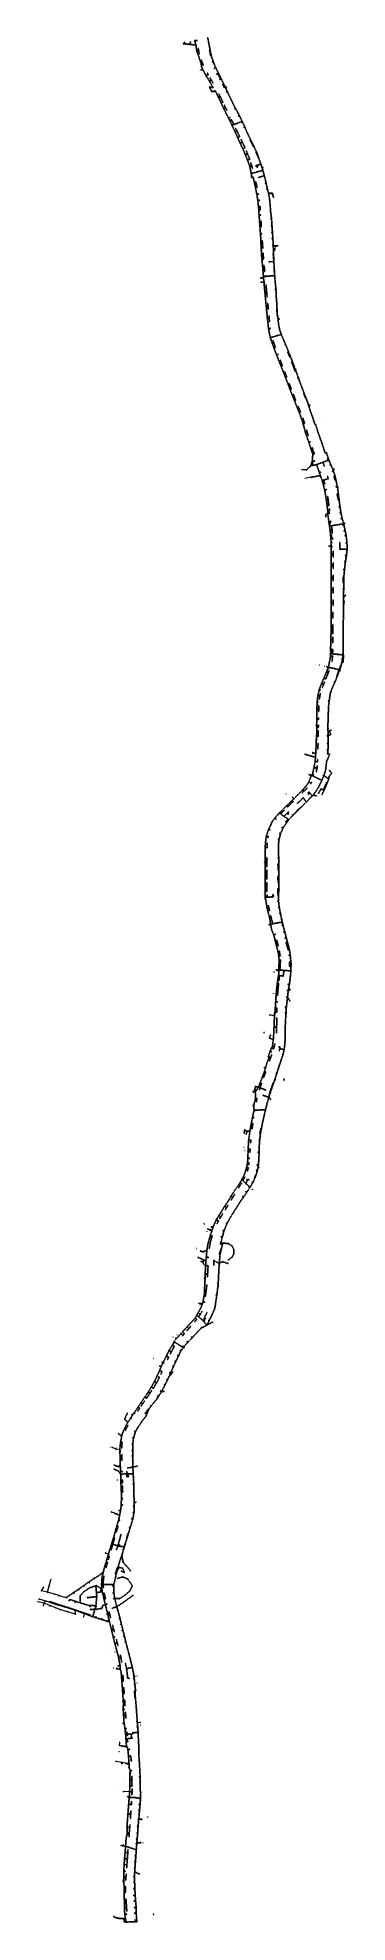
# Model space of a CAD drawing. Header units: metres. Extents: x 105110 to 106166, y 111730 to 118166.
import ezdxf

# ---------------------------------------------------------------- set-up
doc = ezdxf.new("R2010")
doc.units = ezdxf.units.M
doc.linetypes.add('DASHED', pattern=[1.524, 1.27, -0.254])
for name, color, linetype, lineweight in [('30-RED-ENEL-EXIST', 13, 'CONTINUOUS', 13), ('30-RED-ENEL-NODOS', 11, 'CONTINUOUS', 13), ('30-RED-ENEL-PROY', 1, 'DASHED', 25)]:
    doc.layers.add(name, color=color, linetype=linetype, lineweight=lineweight)

# ---------------------------------------------------------------- blocks, each defined once
blk = doc.blocks.new('CAJA_ENEL')
for p, q in [((-0.6, -0.6), (0.6, 0.6)), ((-0.6, 0.6), (0.6, -0.6))]:
    blk.add_line(p, q)
blk.add_lwpolyline([(-0.6, -0.6), (0.6, -0.6), (0.6, 0.6), (-0.6, 0.6)], close=True)
blk = doc.blocks.new('POSTE')
blk.add_circle((0, 0), 0.15)
blk = doc.blocks.new('CT_ENEL')
for p, q in [((-1.5, -1.5), (1.5, 1.5)), ((-1.5, 1.5), (1.5, -1.5))]:
    blk.add_line(p, q)
blk.add_lwpolyline([(-1.5, -1.5), (1.5, -1.5), (1.5, 1.5), (-1.5, 1.5)], close=True)

msp = doc.modelspace()

# ---------------------------------------------------------------- linework, layer by layer
at = {"layer": '30-RED-ENEL-EXIST'}
for points in [[(105910.9515, 117634.7017), (105914.0009, 117621.3537)], [(105915.7057, 117400.3929), (105899.3895, 117400.0371)], [(106036.5329, 116903.1379), (106038.6043, 116911.1643)], [(106026.8641, 116689.9949), (106014.0345, 116690.4761)], [(106042.2447, 116664.7707), (106021.2063, 116660.3769)], [(105917.8409, 114824.8561), (105901.9641, 114828.6435)], [(105606.0619, 113692.8321), (105610.0185, 113691.5569)], [(105377.2219, 113345.6347), (105364.0259, 113351.0989)], [(105389.9687, 113343.0601), (105377.2219, 113345.6347)], [(105374.9259, 113289.7031), (105369.8253, 113292.3195)], [(105372.6995, 113127.0425), (105361.6745, 113131.0197)], [(105351.3079, 112987.4229), (105341.2527, 112991.0659)], [(105149.3309, 112878.9193), (105154.7323, 112900.0001)], [(105131.6515, 112819.4611), (105110.4337, 112824.9487)], [(105134.5569, 112827.5969), (105113.7153, 112834.1527)], [(105122.7327, 112862.1721), (105130.2961, 112874.4041)], [(105142.5983, 112857.1791), (105122.7327, 112862.1721)], [(105134.5569, 112827.5969), (105131.6515, 112819.4611)], [(105157.7483, 112820.3945), (105134.5569, 112827.5969)], [(105142.5983, 112857.1791), (105149.3309, 112878.9193)], [(105166.8623, 112850.6557), (105142.5983, 112857.1791)], [(105171.0623, 112815.5469), (105157.7483, 112820.3945)], [(105181.7481, 112845.5885), (105166.8623, 112850.6557)], [(105202.4635, 112839.4037), (105181.7481, 112845.5885)], [(105208.8451, 112840.2595), (105202.4635, 112839.4037)], [(105131.6515, 112819.4611), (105128.7459, 112811.3253)], [(105154.4717, 112811.1983), (105131.6515, 112819.4611)], [(105171.0713, 112803.8411), (105154.4717, 112811.1983)], [(105177.7961, 112813.4229), (105171.0623, 112815.5469)], [(105185.4603, 112798.1131), (105171.0713, 112803.8411)], [(105199.1877, 112807.2787), (105177.7961, 112813.4229)], [(105210.8863, 112790.8611), (105185.4603, 112798.1131)], [(105235.5533, 112796.0481), (105199.1877, 112807.2787)], [(105239.1163, 112782.8303), (105210.8863, 112790.8611)], [(105268.1285, 112783.5243), (105235.5533, 112796.0481)], [(105235.5533, 112796.0481), (105239.1163, 112782.8303)], [(105268.1285, 112783.5243), (105266.2293, 112773.6035)], [(105287.3977, 112776.8993), (105268.1285, 112783.5243)], [(105443.3315, 112523.6133), (105444.7003, 112523.1517)], [(105449.6313, 112412.7451), (105460.1155, 112413.3787)], [(105389.1051, 112333.9381), (105389.4189, 112344.6459)], [(105398.1081, 112275.4583), (105376.8235, 112279.3583)], [(105410.1849, 112273.2087), (105398.1081, 112275.4583)], [(105423.3361, 112176.0647), (105402.0653, 112176.5441)], [(105398.8135, 111991.9939), (105394.0083, 111992.4305)], [(105404.0175, 111867.7675), (105401.1949, 111870.3695)]]:
    msp.add_lwpolyline(points, dxfattribs=at)
at = {"layer": '30-RED-ENEL-PROY'}
for points in [[(105693.8309, 118145.3075), (105690.1037, 118165.2267)], [(105606.7339, 118145.1169), (105611.0345, 118150.6003)], [(105626.5685, 118143.6147), (105606.7339, 118145.1169)], [(105626.5685, 118143.6147), (105631.6447, 118151.2977)], [(105649.8541, 118140.2357), (105626.5685, 118143.6147)], [(105649.8541, 118140.2357), (105645.2963, 118156.2227)], [(105645.2963, 118156.2227), (105653.0103, 118156.0179)], [(105652.7209, 118120.4683), (105649.8541, 118140.2357)], [(105652.7209, 118120.4683), (105659.0261, 118121.6297)], [(105666.6855, 118079.8363), (105652.7209, 118120.4683)], [(105659.0261, 118121.6297), (105657.6893, 118128.0247)], [(105659.0261, 118121.6297), (105661.5275, 118110.9553)], [(105702.1855, 118104.5551), (105693.8309, 118145.3075)], [(105700.1465, 118104.1687), (105696.3027, 118122.7867)], [(105702.1855, 118104.5551), (105700.1465, 118104.1687)], [(105708.8951, 118083.8111), (105702.1855, 118104.5551)], [(105666.6855, 118079.8363), (105671.0835, 118081.7105)], [(105667.6365, 118076.7927), (105666.6855, 118079.8363)], [(105668.9689, 118067.7635), (105667.6365, 118076.7927)], [(105671.0835, 118081.7105), (105668.3639, 118088.9435)], [(105670.6741, 118063.9433), (105668.9689, 118067.7635)], [(105672.9299, 118056.6155), (105669.1185, 118056.2407)], [(105672.9299, 118056.6155), (105670.6741, 118063.9433)], [(105671.0835, 118081.7105), (105675.2911, 118071.6765)], [(105684.8177, 118035.7523), (105672.9299, 118056.6155)], [(105684.8177, 118035.7523), (105688.3831, 118037.7125)], [(105696.0065, 118017.2973), (105684.8177, 118035.7523)], [(105688.3831, 118037.7125), (105691.6903, 118039.5859)], [(105691.6903, 118039.5859), (105689.1193, 118044.2345)], [(105708.8951, 118083.8111), (105705.5563, 118082.5719)], [(105717.4945, 118063.1225), (105708.8951, 118083.8111)], [(105717.4945, 118063.1225), (105712.2141, 118060.9597)], [(105735.5837, 118026.3123), (105717.4945, 118063.1225)], [(105723.9249, 118043.4573), (105721.1315, 118042.0617)], [(105733.8593, 118024.8415), (105723.9249, 118043.4573)], [(105702.8459, 117982.8897), (105695.8117, 117997.1261)], [(105695.8117, 117997.1261), (105707.9711, 117995.8101)], [(105696.0065, 118017.2973), (105698.8223, 118019.0275)], [(105707.9711, 117995.8101), (105696.0065, 118017.2973)], [(105702.1527, 118020.8757), (105698.1051, 118028.0893)], [(105698.8223, 118019.0275), (105702.1527, 118020.8757)], [(105702.1527, 118020.8757), (105707.2055, 118011.8321)], [(105716.9423, 117982.2727), (105702.8459, 117982.8897)], [(105716.9423, 117982.2727), (105714.1091, 117984.3399)], [(105726.7045, 117962.2313), (105716.9423, 117982.2727)], [(105732.2105, 117965.3079), (105728.3843, 117973.1127)], [(105733.8593, 118024.8415), (105731.2741, 118023.4377)], [(105735.5837, 118026.3123), (105733.8593, 118024.8415)], [(105749.8081, 117997.3669), (105735.5837, 118026.3123)], [(105746.6589, 117995.9493), (105741.7371, 118004.7739)], [(105749.8081, 117997.3669), (105746.6589, 117995.9493)], [(105756.4475, 117982.6249), (105749.8081, 117997.3669)], [(105749.8081, 117997.3669), (105753.9219, 117996.2635)], [(105756.4475, 117982.6249), (105754.2099, 117981.5569)], [(105765.2303, 117963.7209), (105756.4475, 117982.6249)], [(105726.7045, 117962.2313), (105728.7787, 117963.7141)], [(105744.8777, 117923.9013), (105726.7045, 117962.2313)], [(105728.7787, 117963.7141), (105732.2105, 117965.3079)], [(105732.2105, 117965.3079), (105736.5723, 117956.3965)], [(105736.5723, 117956.3965), (105741.4551, 117946.3027)], [(105741.4551, 117946.3027), (105738.0335, 117944.6573)], [(105744.8777, 117923.9013), (105747.3547, 117925.4887)], [(105755.0235, 117903.2723), (105744.8777, 117923.9013)], [(105750.7627, 117927.1409), (105747.0065, 117934.8813)], [(105747.3547, 117925.4887), (105750.7627, 117927.1409)], [(105750.7627, 117927.1409), (105755.1047, 117918.2209)], [(105774.3589, 117944.9779), (105765.2303, 117963.7209)], [(105784.7849, 117923.8239), (105774.3589, 117944.9779)], [(105784.7849, 117923.8239), (105782.8463, 117922.8851)], [(105798.0603, 117900.0829), (105784.7849, 117923.8239)], [(105760.9899, 117891.8689), (105755.0235, 117903.2723)], [(105760.9899, 117891.8689), (105766.0755, 117893.2375)], [(105772.8711, 117866.3505), (105760.9899, 117891.8689)], [(105771.0177, 117885.4941), (105767.6043, 117883.8285)], [(105776.5937, 117874.0131), (105771.0177, 117885.4941)], [(105772.8711, 117866.3505), (105791.5877, 117873.7839)], [(105772.8711, 117866.3505), (105778.6941, 117870.0557)], [(105783.4751, 117844.0135), (105772.8711, 117866.3505)], [(105778.6941, 117870.0557), (105776.5937, 117874.0131)], [(105783.4751, 117844.0135), (105786.0835, 117845.7559)], [(105800.8033, 117805.6689), (105783.4751, 117844.0135)], [(105789.5545, 117847.3661), (105785.8003, 117855.0729)], [(105786.0835, 117845.7559), (105789.5545, 117847.3661)], [(105789.5545, 117847.3661), (105793.9915, 117838.2101)], [(105791.5877, 117873.7839), (105807.3385, 117880.5813)], [(105798.0603, 117900.0829), (105794.6975, 117898.4059)], [(105807.3385, 117880.5813), (105798.0603, 117900.0829)], [(105807.3385, 117880.5813), (105806.1485, 117876.4065)], [(105816.8477, 117860.5603), (105807.3385, 117880.5813)], [(105816.8477, 117860.5603), (105813.9661, 117859.0519)], [(105828.0393, 117833.9371), (105816.8477, 117860.5603)], [(105793.9915, 117838.2101), (105798.7791, 117828.3903)], [(105798.7791, 117828.3903), (105795.3761, 117826.7115)], [(105800.8033, 117805.6689), (105804.6383, 117807.6389)], [(105818.3963, 117766.9199), (105800.8033, 117805.6689)], [(105808.0621, 117809.2577), (105804.3237, 117817.0389)], [(105804.6383, 117807.6389), (105808.0621, 117809.2577)], [(105808.0621, 117809.2577), (105812.5975, 117799.7539)], [(105812.5975, 117799.7539), (105817.0447, 117790.1773)], [(105817.0447, 117790.1773), (105813.5921, 117788.6051)], [(105825.6697, 117770.4067), (105822.3879, 117778.2249)], [(105847.4149, 117795.0823), (105828.0393, 117833.9371)], [(105845.7593, 117794.2359), (105834.7913, 117815.6343)], [(105847.4149, 117795.0823), (105845.7593, 117794.2359)], [(105857.0053, 117774.8947), (105847.4149, 117795.0823)], [(105818.3963, 117766.9199), (105822.1203, 117769.0349)], [(105833.1207, 117727.5605), (105818.3963, 117766.9199)], [(105822.1203, 117769.0349), (105825.6697, 117770.4067)], [(105825.6697, 117770.4067), (105831.2655, 117755.9965)], [(105833.2757, 117750.4179), (105829.6223, 117749.3031)], [(105831.2655, 117755.9965), (105833.2757, 117750.4179)], [(105833.1207, 117727.5605), (105836.0733, 117728.9325)], [(105838.7773, 117702.1337), (105833.1207, 117727.5605)], [(105836.0733, 117728.9325), (105839.7399, 117729.9743)], [(105839.7399, 117729.9743), (105837.2517, 117738.2563)], [(105838.7773, 117702.1337), (105878.3017, 117712.8743)], [(105839.7399, 117729.9743), (105842.5367, 117719.9681)], [(105857.0053, 117774.8947), (105855.2175, 117773.9841)], [(105855.2175, 117773.9841), (105862.6947, 117756.8231)], [(105861.8427, 117731.4607), (105855.4059, 117729.0949)], [(105855.4059, 117729.0949), (105855.9385, 117725.9761)], [(105868.4109, 117742.6243), (105857.0053, 117774.8947)], [(105871.6107, 117734.0633), (105861.8427, 117731.4607)], [(105871.6107, 117734.0633), (105868.4109, 117742.6243)], [(105878.3017, 117712.8743), (105871.6107, 117734.0633)], [(105876.4625, 117720.9073), (105878.7213, 117722.3531)], [(105878.3017, 117712.8743), (105876.4625, 117720.9073)], [(105883.0231, 117694.6157), (105878.3017, 117712.8743)], [(105839.4799, 117688.9197), (105838.7773, 117702.1337)], [(105845.0937, 117689.1159), (105839.4799, 117688.9197)], [(105846.1011, 117684.7827), (105845.0937, 117689.1159)], [(105851.0841, 117663.6867), (105846.1011, 117684.7827)], [(105851.0841, 117663.6867), (105856.1553, 117664.7547)], [(105857.6089, 117630.9695), (105851.0841, 117663.6867)], [(105856.1553, 117664.7547), (105854.1889, 117672.9705)], [(105856.1553, 117664.7547), (105858.5683, 117654.6595)], [(105880.6559, 117694.2431), (105864.0895, 117688.6125)], [(105883.0231, 117694.6157), (105880.6559, 117694.2431)], [(105889.2715, 117669.4365), (105883.0231, 117694.6157)], [(105889.2715, 117669.4365), (105887.0269, 117668.9141)], [(105893.9263, 117648.9459), (105889.2715, 117669.4365)], [(105893.9263, 117648.9459), (105891.8195, 117648.0693)], [(105897.3641, 117635.4453), (105893.9263, 117648.9459)], [(105857.6089, 117630.9695), (105863.6003, 117631.5187)], [(105861.0493, 117609.7659), (105857.6089, 117630.9695)], [(105861.0493, 117609.7659), (105866.6245, 117610.7901)], [(105864.2059, 117577.7551), (105861.0493, 117609.7659)], [(105869.1719, 117578.1063), (105868.3665, 117590.0513)], [(105901.3677, 117612.1727), (105897.3641, 117635.4453)], [(105897.3641, 117635.4453), (105910.9515, 117634.7017)], [(105903.2263, 117591.3059), (105901.3677, 117612.1727)], [(105904.8187, 117570.0997), (105903.2263, 117591.3059)], [(105910.9515, 117634.7017), (105906.3133, 117632.9525)], [(105910.9515, 117634.7017), (105914.1473, 117621.4763)], [(105864.2059, 117577.7551), (105869.1719, 117578.1063)], [(105865.2877, 117560.6687), (105864.2059, 117577.7551)], [(105865.2877, 117560.6687), (105870.3093, 117560.7573)], [(105867.8207, 117526.6315), (105865.2877, 117560.6687)], [(105867.8207, 117526.6315), (105872.5883, 117526.9093)], [(105869.7983, 117497.1997), (105867.8207, 117526.6315)], [(105872.5883, 117526.9093), (105871.7537, 117539.2609)], [(105872.5883, 117526.9093), (105873.0047, 117520.7253)], [(105907.8207, 117548.2591), (105904.8187, 117570.0997)], [(105907.8207, 117548.2591), (105905.4153, 117548.4493)], [(105909.4129, 117522.8841), (105906.9911, 117522.7275)], [(105909.4129, 117522.8841), (105907.8207, 117548.2591)], [(105911.0079, 117501.5615), (105909.4129, 117522.8841)], [(105871.2455, 117475.9713), (105869.7983, 117497.1997)], [(105869.7983, 117497.1997), (105874.5687, 117497.1631)], [(105871.8951, 117457.7735), (105871.2455, 117475.9713)], [(105871.8951, 117457.7735), (105877.1577, 117458.4655)], [(105873.9611, 117419.6789), (105871.8951, 117457.7735)], [(105877.1577, 117458.4655), (105876.2879, 117471.3689)], [(105877.1577, 117458.4655), (105877.9097, 117447.0367)], [(105911.0079, 117501.5615), (105908.3473, 117501.3587)], [(105912.3359, 117480.4279), (105909.6757, 117480.3623)], [(105912.3359, 117480.4279), (105911.0079, 117501.5615)], [(105913.6947, 117455.5883), (105912.3359, 117480.4279)], [(105913.6947, 117455.5883), (105912.5489, 117460.5885)], [(105913.6947, 117455.5883), (105927.7835, 117455.6549)], [(105914.3071, 117435.6239), (105913.6947, 117455.5883)], [(105913.6947, 117455.5883), (105921.3545, 117452.5437)], [(105873.9611, 117419.6789), (105879.7683, 117419.9255)], [(105877.3915, 117383.6813), (105873.9611, 117419.6789)], [(105879.7683, 117419.9255), (105879.0891, 117429.5795)], [(105879.7683, 117419.9255), (105880.3997, 117410.6281)], [(105914.0765, 117415.9185), (105913.7123, 117429.5969)], [(105915.7057, 117400.3929), (105914.0765, 117415.9185)], [(105914.3071, 117435.6239), (105916.4511, 117439.2081)], [(105915.7057, 117400.3929), (105914.3071, 117435.6239)], [(105918.6389, 117352.4913), (105915.7057, 117400.3929)], [(105916.4511, 117439.2081), (105919.1935, 117440.7961)], [(105880.4131, 117346.0885), (105870.6921, 117345.6367)], [(105881.8023, 117329.6415), (105871.8107, 117332.0179)], [(105877.3915, 117383.6813), (105882.7867, 117384.3743)], [(105879.9447, 117351.6029), (105877.3915, 117383.6813)], [(105879.9447, 117351.6029), (105918.6389, 117352.4913)], [(105880.4131, 117346.0885), (105879.9447, 117351.6029)], [(105879.9447, 117351.6029), (105886.1075, 117349.9501)], [(105881.8023, 117329.6415), (105880.4131, 117346.0885)], [(105885.5179, 117291.5551), (105881.8023, 117329.6415)], [(105881.8023, 117329.6415), (105884.2655, 117329.4931)], [(105882.7867, 117384.3743), (105882.4963, 117387.2391)], [(105882.7867, 117384.3743), (105884.3857, 117367.8795)], [(105917.8077, 117358.9109), (105916.6011, 117376.8219)], [(105918.6389, 117352.4913), (105917.8077, 117358.9109)], [(105920.6129, 117327.5183), (105918.6389, 117352.4913)], [(105923.2125, 117304.4411), (105920.6129, 117327.5183)], [(105885.5179, 117291.5551), (105891.7141, 117292.1625)], [(105889.5727, 117249.3247), (105885.5179, 117291.5551)], [(105890.8867, 117300.4217), (105888.8747, 117321.2915)], [(105891.7141, 117292.1625), (105890.8867, 117300.4217)], [(105891.7141, 117292.1625), (105892.7147, 117281.4501)], [(105921.5401, 117304.2613), (105921.2319, 117308.7251)], [(105923.2125, 117304.4411), (105921.5401, 117304.2613)], [(105923.4631, 117286.5851), (105923.2125, 117304.4411)], [(105925.4807, 117261.7673), (105923.4631, 117286.5851)], [(105927.6143, 117218.5189), (105925.4807, 117261.7673)], [(105889.5727, 117249.3247), (105891.9875, 117249.3979)], [(105893.6677, 117206.7197), (105889.5727, 117249.3247)], [(105891.9875, 117249.3979), (105895.7719, 117249.7561)], [(105893.6677, 117206.7197), (105896.0759, 117207.0059)], [(105898.1911, 117168.0013), (105893.6677, 117206.7197)], [(105895.7719, 117249.7561), (105894.9985, 117257.7665)], [(105895.7719, 117249.7561), (105896.7833, 117239.2793)], [(105896.0759, 117207.0059), (105899.8603, 117207.3635)], [(105899.8603, 117207.3635), (105899.0311, 117215.9645)], [(105899.8603, 117207.3635), (105900.8565, 117197.0871)], [(105927.6143, 117218.5189), (105925.3295, 117239.6593)], [(105930.2173, 117202.3725), (105927.6143, 117218.5189)], [(105932.2257, 117184.5525), (105930.2173, 117202.3725)], [(105898.1911, 117168.0013), (105903.4329, 117173.7839)], [(105903.5729, 117141.4965), (105898.1911, 117168.0013)], [(105903.5729, 117141.4965), (105941.1213, 117152.5785)], [(105903.5729, 117141.4965), (105905.5079, 117142.5239)], [(105915.5925, 117107.6701), (105903.5729, 117141.4965)], [(105935.9651, 117166.8405), (105932.2257, 117184.5525)], [(105941.1213, 117152.5785), (105935.9651, 117166.8405)], [(105949.5141, 117132.6595), (105941.1213, 117152.5785)], [(105955.5587, 117118.1725), (105949.5141, 117132.6595)], [(105920.6591, 117109.2627), (105912.7795, 117131.4117)], [(105915.5925, 117107.6701), (105920.6591, 117109.2627)], [(105925.4847, 117081.9207), (105915.5925, 117107.6701)], [(105925.4847, 117081.9207), (105930.3203, 117083.8351)], [(105936.1463, 117053.3119), (105925.4847, 117081.9207)], [(105955.5587, 117118.1725), (105953.6291, 117117.4705)], [(105965.6997, 117092.7213), (105955.5587, 117118.1725)], [(105965.6997, 117092.7213), (105963.3515, 117091.5591)], [(105963.3515, 117091.5591), (105969.3105, 117076.7067)], [(105972.5901, 117076.2643), (105965.6997, 117092.7213)], [(105979.8261, 117057.9591), (105972.5901, 117076.2643)], [(105936.1463, 117053.3119), (105941.2585, 117055.2425)], [(105951.5131, 117015.2661), (105936.1463, 117053.3119)], [(105941.2585, 117055.2425), (105937.9671, 117063.8451)], [(105941.2585, 117055.2425), (105944.7431, 117046.0695)], [(105951.5131, 117015.2661), (105955.8821, 117016.8523)], [(105969.5295, 116969.2209), (105951.5131, 117015.2661)], [(105955.8821, 117016.8523), (105953.1323, 117024.1523)], [(105955.8821, 117016.8523), (105959.7391, 117006.8235)], [(105979.8261, 117057.9591), (105976.7989, 117056.5915)], [(105976.7989, 117056.5915), (105984.5341, 117036.8223)], [(105989.2551, 117032.4013), (105979.8261, 117057.9591)], [(105984.5341, 117036.8223), (105988.3545, 117026.9607)], [(105999.2535, 117004.9635), (105989.2551, 117032.4013)], [(105999.2535, 117004.9635), (105996.9305, 117003.7951)], [(106007.9231, 116980.8745), (105999.2535, 117004.9635)], [(105973.5187, 116970.7051), (105968.1511, 116984.7789)], [(105969.5295, 116969.2209), (105973.5187, 116970.7051)], [(105978.4183, 116946.1223), (105969.5295, 116969.2209)], [(105973.5187, 116970.7051), (105974.9771, 116966.8999)], [(105978.4183, 116946.1223), (105982.3561, 116947.5319)], [(105997.2257, 116898.7409), (105978.4183, 116946.1223)], [(105982.3561, 116947.5319), (105990.0055, 116927.6515)], [(106019.3167, 116950.9097), (106007.9231, 116980.8745)], [(106019.3167, 116950.9097), (106017.7603, 116950.2705)], [(106017.7603, 116950.2705), (106022.6385, 116937.5049)], [(106032.6533, 116915.8437), (106019.3167, 116950.9097)], [(105997.2257, 116898.7409), (106001.2755, 116900.5615)], [(106013.1213, 116856.9755), (105997.2257, 116898.7409)], [(106001.2755, 116900.5615), (105999.0441, 116905.8105)], [(106001.2755, 116900.5615), (106006.6283, 116888.1329)], [(106036.5329, 116903.1379), (106032.6533, 116915.8437)], [(106040.4439, 116890.5651), (106036.5329, 116903.1379)], [(106047.6275, 116870.5787), (106040.4439, 116890.5651)], [(106013.1213, 116856.9755), (106017.6227, 116858.4709)], [(106023.5713, 116816.7397), (106013.1213, 116856.9755)], [(106017.6227, 116858.4709), (106015.0011, 116866.3901)], [(106017.6227, 116858.4709), (106020.5501, 116848.8495)], [(106023.5713, 116816.7397), (106029.4911, 116818.6373)], [(106035.0897, 116783.6829), (106023.5713, 116816.7397)], [(106029.4911, 116818.6373), (106027.4043, 116825.6237)], [(106029.4911, 116818.6373), (106032.6739, 116807.8851)], [(106055.2635, 116846.8983), (106047.6275, 116870.5787)], [(106058.3849, 116845.1913), (106055.2635, 116846.8983)], [(106065.1527, 116822.0661), (106058.3849, 116845.1913)], [(106072.1857, 116801.9675), (106065.1527, 116822.0661)], [(106035.0897, 116783.6829), (106039.7111, 116785.6647)], [(106048.6695, 116743.4747), (106035.0897, 116783.6829)], [(106053.6991, 116745.4975), (106046.6835, 116765.5113)], [(106048.6695, 116743.4747), (106053.6991, 116745.4975)], [(106079.3437, 116781.9923), (106072.1857, 116801.9675)], [(106085.1359, 116765.0887), (106079.3437, 116781.9923)], [(106088.1231, 116755.2753), (106085.1359, 116765.0887)], [(106091.4849, 116747.2613), (106088.1231, 116755.2753)], [(106095.1775, 116748.8935), (106091.4849, 116747.2613)], [(106103.5073, 116723.3725), (106095.1775, 116748.8935)], [(106041.9271, 116703.8923), (106026.8641, 116689.9949)], [(106041.9271, 116703.8923), (106045.0203, 116714.6187)], [(106061.4211, 116708.1081), (106041.9271, 116703.8923)], [(106045.0203, 116714.6187), (106046.6533, 116717.3319)], [(106046.6533, 116717.3319), (106048.6695, 116743.4747)], [(106046.6533, 116717.3319), (106054.6185, 116720.1499)], [(106061.4211, 116708.1081), (106083.5809, 116716.0929)], [(106071.2067, 116680.4303), (106061.4211, 116708.1081)], [(106071.2067, 116680.4303), (106075.8405, 116682.1959)], [(106083.5809, 116716.0929), (106103.5073, 116723.3725)], [(106083.5809, 116716.0929), (106087.2715, 116704.0229)], [(106103.5073, 116723.3725), (106098.6161, 116726.4305)], [(106109.7407, 116708.5057), (106103.5073, 116723.3725)], [(106109.7407, 116708.5057), (106107.0787, 116707.2347)], [(106118.9165, 116686.5683), (106109.7407, 116708.5057)], [(106118.9165, 116686.5683), (106115.8357, 116685.4181)], [(106118.9165, 116686.5683), (106120.7159, 116693.8123)], [(106124.7929, 116668.4625), (106118.9165, 116686.5683)], [(106074.3987, 116670.5495), (106042.2447, 116664.7707)], [(106074.3987, 116670.5495), (106071.2067, 116680.4303)], [(106080.9509, 116653.8083), (106074.3987, 116670.5495)], [(106080.9509, 116653.8083), (106085.4525, 116654.9037)], [(106089.4051, 116620.5103), (106080.9509, 116653.8083)], [(106085.4525, 116654.9037), (106101.2699, 116660.2671)], [(106085.4525, 116654.9037), (106089.4593, 116642.4413)], [(106089.4051, 116620.5103), (106094.7093, 116623.1515)], [(106091.9941, 116604.6813), (106089.4051, 116620.5103)], [(106101.2699, 116660.2671), (106099.0117, 116667.9883)], [(106124.7929, 116668.4625), (106121.4987, 116667.6481)], [(106121.4987, 116667.6481), (106123.9131, 116656.4493)], [(106133.0259, 116629.6795), (106124.7929, 116668.4625)], [(106133.0259, 116629.6795), (106127.6525, 116632.2975)], [(106135.9263, 116607.4099), (106133.0259, 116629.6795)], [(106094.5577, 116588.5461), (106091.9941, 116604.6813)], [(106094.5577, 116588.5461), (106096.9459, 116588.9697)], [(106099.7669, 116549.5823), (106094.5577, 116588.5461)], [(106096.9459, 116588.9697), (106100.7249, 116589.4013)], [(106100.7249, 116589.4013), (106099.4283, 116598.1975)], [(106103.5357, 116568.8049), (106099.7645, 116568.2839)], [(106100.7249, 116589.4013), (106102.0945, 116579.3081)], [(106102.0945, 116579.3081), (106103.5357, 116568.8049)], [(106106.0277, 116550.3293), (106105.2329, 116556.1251)], [(106135.9263, 116607.4099), (106131.4911, 116606.3445)], [(106131.4911, 116606.3445), (106135.8927, 116586.9101)], [(106141.2553, 116565.0545), (106135.9263, 116607.4099)], [(106141.2553, 116565.0545), (106137.7443, 116564.2985)], [(106144.5625, 116544.3403), (106141.2553, 116565.0545)], [(106099.4157, 116541.2711), (106092.9817, 116537.3153)], [(106092.9817, 116537.3153), (106093.1635, 116529.8103)], [(106099.4157, 116541.2711), (106099.7669, 116549.5823)], [(106099.4157, 116541.2711), (106106.1295, 116541.9501)], [(106103.2371, 116513.7531), (106099.4157, 116541.2711)], [(106099.7669, 116549.5823), (106102.2745, 116549.6601)], [(106102.2745, 116549.6601), (106106.0277, 116550.3293)], [(106102.2745, 116549.6601), (106103.0471, 116543.8123)], [(106105.4919, 116497.9931), (106103.2371, 116513.7531)], [(106103.2371, 116513.7531), (106107.0635, 116513.7027)], [(106105.4919, 116497.9931), (106153.8229, 116505.9571)], [(106107.9039, 116483.9867), (106105.4919, 116497.9931)], [(106107.0635, 116513.7027), (106110.8829, 116514.3307)], [(106107.0635, 116513.7027), (106108.1901, 116505.9419)], [(106114.3113, 116484.9703), (106113.4811, 116493.5327)], [(106144.5625, 116544.3403), (106141.0335, 116543.7187)], [(106148.9787, 116523.6099), (106144.5625, 116544.3403)], [(106148.9787, 116523.6099), (106145.0079, 116523.8015)], [(106153.8229, 116505.9571), (106148.9787, 116523.6099)], [(106153.8229, 116505.9571), (106150.2771, 116501.9941)], [(106153.8229, 116505.9571), (106157.0845, 116507.3233)], [(106159.0503, 116482.4347), (106153.8229, 116505.9571)], [(106111.7935, 116429.3085), (106104.2313, 116429.6467)], [(106107.9039, 116483.9867), (106110.5041, 116484.6335)], [(106110.2327, 116455.4963), (106107.9039, 116483.9867)], [(106110.2327, 116455.4963), (106112.6469, 116457.7497)], [(106111.3261, 116442.0853), (106110.2327, 116455.4963)], [(106110.5041, 116484.6335), (106114.3113, 116484.9703)], [(106111.1879, 116402.4739), (106111.7935, 116429.3085)], [(106111.3261, 116442.0853), (106113.8115, 116442.6063)], [(106111.7935, 116429.3085), (106111.3261, 116442.0853)], [(106111.7935, 116429.3085), (106114.5577, 116427.7761)], [(106112.6469, 116457.7497), (106111.8083, 116468.9977)], [(106112.6469, 116457.7497), (106116.6493, 116456.1381)], [(106114.3113, 116484.9703), (106115.1683, 116474.4991)], [(106116.6493, 116456.1381), (106116.8655, 116453.5967)], [(106140.8053, 116419.3577), (106140.4901, 116441.6607)], [(106159.0503, 116482.4347), (106155.4581, 116481.5753)], [(106162.3141, 116466.7911), (106158.9993, 116465.5169)], [(106162.3141, 116466.7911), (106159.0503, 116482.4347)], [(106165.2909, 116440.0747), (106162.2067, 116440.0433)], [(106165.2909, 116440.0747), (106162.3141, 116466.7911)], [(106165.7109, 116418.1647), (106165.2909, 116440.0747)], [(106111.1879, 116402.4739), (106118.4333, 116402.5463)], [(106111.8929, 116364.2877), (106111.1879, 116402.4739)], [(106111.6897, 116338.6769), (106111.8929, 116364.2877)], [(106111.8929, 116364.2877), (106114.3503, 116364.3027)], [(106114.3503, 116364.3027), (106118.2457, 116364.3385)], [(106118.2457, 116364.3385), (106118.1915, 116354.1367)], [(106118.2457, 116364.3385), (106118.2905, 116372.4463)], [(106118.4333, 116402.5463), (106118.3869, 116392.8693)], [(106118.4333, 116402.5463), (106118.4825, 116411.9043)], [(106162.0945, 116418.6509), (106140.8053, 116419.3577)], [(106156.6621, 116348.5067), (106160.4297, 116379.6531)], [(106160.4297, 116379.6531), (106157.0815, 116376.6819)], [(106163.5703, 116397.0175), (106159.7065, 116397.4939)], [(106160.4297, 116379.6531), (106163.5703, 116397.0175)], [(106165.7109, 116418.1647), (106162.0945, 116418.6509)], [(106163.5703, 116397.0175), (106165.7109, 116418.1647)], [(106111.3439, 116281.9621), (106111.6029, 116321.3741)], [(106111.6029, 116321.3741), (106111.6897, 116338.6769)], [(106111.6029, 116321.3741), (106114.1417, 116321.7571)], [(106114.1417, 116321.7571), (106118.0357, 116321.7919)], [(106118.0357, 116321.7919), (106117.9833, 116311.6545)], [(106118.0357, 116321.7919), (106118.0843, 116330.3447)], [(106152.2657, 116322.8549), (106152.2427, 116306.1739)], [(106154.4223, 116322.8415), (106152.2657, 116322.8549)], [(106156.6621, 116348.5067), (106153.6719, 116348.7695)], [(106154.3651, 116283.0007), (106154.4223, 116322.8415)], [(106154.4223, 116322.8415), (106156.6621, 116348.5067)], [(106111.5037, 116236.3613), (106111.3439, 116281.9621)], [(106111.3439, 116281.9621), (106114.0243, 116279.6117)], [(106111.3595, 116194.5009), (106111.5037, 116236.3613)], [(106111.5037, 116236.3613), (106117.6109, 116236.3195)], [(106114.0243, 116279.6117), (106117.8315, 116279.4379)], [(106117.6109, 116236.3195), (106117.5789, 116227.0125)], [(106117.6109, 116236.3195), (106117.6503, 116245.5707)], [(106117.8315, 116279.4379), (106117.7775, 116269.2989)], [(106117.8315, 116279.4379), (106117.8757, 116287.8411)], [(106154.3651, 116283.0007), (106151.6837, 116283.1519)], [(106153.0305, 116261.4765), (106154.3651, 116283.0007)], [(106154.0077, 116230.8695), (106153.0305, 116261.4765)], [(106153.0305, 116261.4765), (106157.3747, 116258.0805)], [(106153.0309, 116210.5227), (106154.0077, 116230.8695)], [(106154.0077, 116230.8695), (106156.4557, 116242.0543)], [(106157.3747, 116258.0805), (106160.0547, 116261.7795)], [(106111.3307, 116151.9849), (106111.3595, 116194.5009)], [(106111.3595, 116194.5009), (106117.3933, 116194.4311)], [(106117.3933, 116194.4311), (106117.3643, 116184.5035)], [(106117.3933, 116194.4311), (106117.4451, 116203.2577)], [(106152.6607, 116147.1069), (106152.7813, 116168.1041)], [(106152.7813, 116168.1041), (106152.9065, 116189.3347)], [(106152.9065, 116189.3347), (106153.0309, 116210.5227)], [(106109.3835, 116080.9415), (106110.3103, 116109.6291)], [(106110.3103, 116109.6291), (106111.3307, 116151.9849)], [(106110.3103, 116109.6291), (106113.1941, 116110.0379)], [(106111.3307, 116151.9849), (106113.4065, 116152.5241)], [(106113.1941, 116110.0379), (106116.9855, 116109.9319)], [(106117.0937, 116131.3953), (106113.2957, 116131.4523)], [(106113.4065, 116152.5241), (106117.1953, 116152.4989)], [(106116.9855, 116109.9319), (106116.9291, 116099.6447)], [(106116.9855, 116109.9319), (106117.0331, 116118.5257)], [(106117.1359, 116142.0637), (106117.0937, 116131.3953)], [(106117.1953, 116152.4989), (106117.1359, 116142.0637)], [(106117.1953, 116152.4989), (106117.2417, 116161.0291)], [(106152.2595, 116104.4799), (106152.5327, 116125.7075)], [(106152.2841, 116083.3107), (106152.2595, 116104.4799)], [(106152.5327, 116125.7075), (106152.6607, 116147.1069)], [(106102.0789, 116016.2017), (106109.3885, 116053.8799)], [(106107.2763, 116062.6279), (106132.0321, 116060.1609)], [(106109.1585, 116077.7919), (106109.3835, 116080.9415)], [(106109.7753, 116067.2281), (106109.1585, 116077.7919)], [(106109.3885, 116053.8799), (106109.7753, 116067.2281)], [(106109.3885, 116053.8799), (106116.1687, 116054.6097)], [(106109.7753, 116067.2281), (106112.9065, 116067.6245)], [(106112.9065, 116067.6245), (106116.7147, 116067.4929)], [(106115.1817, 116044.8531), (106113.8599, 116036.5731)], [(106116.1687, 116054.6097), (106115.1817, 116044.8531)], [(106116.7147, 116067.4929), (106116.8263, 116076.1067)], [(106132.0321, 116060.1609), (106153.8903, 116057.8793)], [(106144.7037, 116019.7137), (106150.2667, 116044.5823)], [(106150.2667, 116044.5823), (106147.9915, 116044.7149)], [(106151.9963, 116061.2297), (106149.9855, 116061.0977)], [(106150.2667, 116044.5823), (106151.9963, 116061.2297)], [(106153.8903, 116057.8793), (106151.7445, 116033.0047)], [(106151.9963, 116061.2297), (106152.2841, 116083.3107)], [(106077.8817, 115959.3885), (106094.8731, 115998.2559)], [(106093.1563, 115976.7503), (106089.6245, 115978.1655)], [(106097.1629, 115986.7093), (106093.1563, 115976.7503)], [(106094.8731, 115998.2559), (106102.0789, 116016.2017)], [(106094.8731, 115998.2559), (106097.5627, 115997.8317)], [(106102.0789, 116016.2017), (106095.7829, 116018.0259)], [(106101.0207, 115996.2593), (106097.1629, 115986.7093)], [(106097.5627, 115997.8317), (106101.0207, 115996.2593)], [(106101.0207, 115996.2593), (106104.1949, 116004.2927)], [(106102.0789, 116016.2017), (106123.0935, 116011.3435)], [(106102.0789, 116016.2017), (106104.0869, 116014.9475)], [(106123.0935, 116011.3435), (106140.2889, 116006.8073)], [(106124.0315, 115965.2837), (106129.7067, 115979.2845)], [(106129.7067, 115979.2845), (106140.2889, 116006.8073)], [(106142.8843, 116019.8731), (106130.1649, 115985.2917)], [(106140.2889, 116006.8073), (106144.7037, 116019.7137)], [(106140.2889, 116006.8073), (106142.4567, 116004.9923)], [(106144.7037, 116019.7137), (106142.8843, 116019.8731)], [(106063.6423, 115898.2655), (106065.8853, 115918.5055)], [(106065.8853, 115918.5055), (106070.8011, 115939.8075)], [(106065.8853, 115918.5055), (106068.8617, 115918.3535)], [(106068.8617, 115918.3535), (106072.6139, 115917.5469)], [(106070.8011, 115939.8075), (106077.8817, 115959.3885)], [(106070.8011, 115939.8075), (106074.3411, 115938.9105)], [(106072.6139, 115917.5469), (106070.9785, 115907.9279)], [(106072.6139, 115917.5469), (106074.4495, 115925.6577)], [(106077.8817, 115959.3885), (106081.2297, 115958.6097)], [(106081.2297, 115958.6097), (106085.2073, 115957.0009)], [(106085.2073, 115957.0009), (106081.4673, 115947.4855)], [(106085.2073, 115957.0009), (106088.4001, 115964.9265)], [(106104.5127, 115899.9269), (106108.2045, 115926.3569)], [(106108.2045, 115926.3569), (106115.6527, 115946.7187)], [(106115.6527, 115946.7187), (106124.0315, 115965.2837)], [(106124.0315, 115965.2837), (106122.0821, 115966.0265)], [(106062.0069, 115838.3233), (106062.6647, 115875.8607)], [(106062.6647, 115875.8607), (106063.6423, 115898.2655)], [(106062.6647, 115875.8607), (106065.0599, 115874.5825)], [(106063.6423, 115898.2655), (106065.9463, 115897.7211)], [(106065.0599, 115874.5825), (106068.8919, 115876.1927)], [(106068.8919, 115876.1927), (106068.6877, 115866.0657)], [(106068.8919, 115876.1927), (106069.1067, 115884.2875)], [(106101.3281, 115841.5597), (106101.6459, 115861.4539)], [(106101.6459, 115861.4539), (106101.8611, 115880.1021)], [(106104.5127, 115899.9269), (106101.7379, 115900.5169)], [(106101.8611, 115880.1021), (106104.5127, 115899.9269)], [(106060.5115, 115769.6775), (106062.1983, 115790.1131)], [(106061.7295, 115817.3631), (106062.0069, 115838.3233)], [(106061.7295, 115817.3631), (106067.7299, 115817.9011)], [(106062.1983, 115790.1131), (106061.7295, 115817.3631)], [(106062.0069, 115838.3233), (106068.1371, 115838.3063)], [(106062.1983, 115790.1131), (106067.1667, 115789.8553)], [(106067.5959, 115811.3917), (106063.8061, 115811.4661)], [(106067.1667, 115789.8553), (106066.9659, 115779.7493)], [(106067.1667, 115789.8553), (106067.3433, 115798.4769)], [(106067.7299, 115817.9011), (106067.5959, 115811.3917)], [(106068.1371, 115838.3063), (106068.2175, 115842.6211)], [(106101.4937, 115782.0149), (106098.7457, 115781.8389)], [(106099.6235, 115809.4033), (106099.3719, 115815.6361)], [(106099.6235, 115809.4033), (106101.3281, 115841.5597)], [(106101.4937, 115782.0149), (106099.6235, 115809.4033)], [(106099.6235, 115809.4033), (106101.6153, 115806.8609)], [(106101.2011, 115756.5657), (106101.4937, 115782.0149)], [(106101.4937, 115782.0149), (106109.6585, 115786.8535)], [(106105.1747, 115798.1943), (106110.7663, 115801.4015)], [(106109.6585, 115786.8535), (106105.1747, 115798.1943)], [(106057.8591, 115708.6167), (106022.2643, 115718.5821)], [(106058.5879, 115721.4355), (106048.6913, 115723.4045)], [(106057.8591, 115708.6167), (106058.5879, 115721.4355)], [(106058.5879, 115721.4355), (106059.8251, 115747.3773)], [(106059.8251, 115747.3773), (106060.5115, 115769.6775)], [(106059.8251, 115747.3773), (106062.5261, 115747.6785)], [(106060.5115, 115769.6775), (106062.9659, 115769.7819)], [(106062.5261, 115747.6785), (106066.3127, 115747.6591)], [(106066.3127, 115747.6591), (106066.1123, 115737.2747)], [(106066.3127, 115747.6591), (106066.5089, 115756.2043)], [(106095.8875, 115694.5777), (106106.0511, 115718.3599)], [(106101.2011, 115756.5657), (106098.0731, 115756.3903)], [(106100.1675, 115722.4325), (106098.2029, 115719.8777)], [(106100.1675, 115722.4325), (106098.9225, 115736.2221)], [(106100.1675, 115722.4325), (106101.2011, 115756.5657)], [(106106.0511, 115718.3599), (106100.1675, 115722.4325)], [(106047.0733, 115651.2181), (106048.2579, 115654.1471)], [(106048.2579, 115654.1471), (106052.4861, 115673.5145)], [(106052.4861, 115673.5145), (106056.5323, 115694.5971)], [(106052.4861, 115673.5145), (106059.2687, 115671.7233)], [(106056.5323, 115694.5971), (106057.8591, 115708.6167)], [(106056.5323, 115694.5971), (106065.1385, 115694.0995)], [(106059.2687, 115671.7233), (106063.0341, 115671.1519)], [(106063.0341, 115671.1519), (106060.6489, 115659.6899)], [(106063.0341, 115671.1519), (106064.0787, 115679.0729)], [(106065.1385, 115694.0995), (106065.3553, 115699.9257)], [(106086.6573, 115645.8589), (106092.3735, 115665.9953)], [(106092.3735, 115665.9953), (106095.8875, 115694.5777)], [(106104.1841, 115642.5283), (106113.0205, 115654.3431)], [(106113.0205, 115654.3431), (106105.3989, 115663.6805)], [(105997.1639, 115580.1003), (106012.0129, 115594.9377)], [(106012.0129, 115594.9377), (106026.8819, 115611.6965)], [(106012.0129, 115594.9377), (106017.4857, 115597.2875)], [(106019.1469, 115593.5207), (106012.8857, 115587.4479)], [(106017.4857, 115597.2875), (106019.1469, 115593.5207)], [(106019.1469, 115593.5207), (106028.2107, 115602.8097)], [(106026.8819, 115611.6965), (106035.6271, 115624.5067)], [(106035.4899, 115589.6365), (106033.0765, 115587.5625)], [(106039.8029, 115584.7503), (106035.4899, 115589.6365)], [(106035.6271, 115624.5067), (106043.8301, 115646.7781)], [(106035.6271, 115624.5067), (106041.9997, 115619.4337)], [(106043.8301, 115646.7781), (106035.7087, 115649.2015)], [(106041.9997, 115619.4337), (106043.9789, 115622.3023)], [(106043.8301, 115646.7781), (106047.0733, 115651.2181)], [(106043.8301, 115646.7781), (106079.6659, 115629.7637)], [(106050.1545, 115579.7169), (106061.1367, 115595.4651)], [(106061.1367, 115595.4651), (106068.9837, 115607.9495)], [(106076.5657, 115600.3175), (106068.0717, 115585.8195)], [(106068.9837, 115607.9495), (106079.6659, 115629.7637)], [(106084.2391, 115597.0231), (106076.5657, 115600.3175)], [(106079.6659, 115629.7637), (106086.6573, 115645.8589)], [(106087.8235, 115597.4317), (106080.7285, 115582.2685)], [(106095.6783, 115622.3293), (106084.2391, 115597.0231)], [(106086.6573, 115645.8589), (106084.6677, 115646.5115)], [(106086.6573, 115645.8589), (106102.6797, 115634.6785)], [(106098.1059, 115621.0757), (106087.8235, 115597.4317)], [(106098.1059, 115621.0757), (106095.6783, 115622.3293)], [(106102.6795, 115634.6785), (106098.1059, 115621.0757)], [(106102.6797, 115634.6785), (106104.1841, 115642.5283)], [(105934.0221, 115518.0001), (105958.8355, 115542.6283)], [(105940.2977, 115516.9925), (105950.7831, 115527.3955)], [(105958.8355, 115542.6283), (105983.6079, 115566.4437)], [(105958.8355, 115542.6283), (105962.6555, 115538.8923)], [(105962.6555, 115538.8923), (105968.3025, 115544.3323)], [(105968.3025, 115544.3323), (105981.7375, 115557.3453)], [(105983.6079, 115566.4437), (105979.6079, 115571.6725)], [(105980.1073, 115509.9405), (106010.4191, 115539.5961)], [(105983.6079, 115566.4437), (105981.8243, 115570.2889)], [(105983.6079, 115566.4437), (105997.1639, 115580.1003)], [(106010.4191, 115539.5961), (105995.1575, 115526.9633)], [(106016.1203, 115570.6899), (105996.7729, 115551.7781)], [(106010.4191, 115539.5961), (106026.3825, 115555.8355)], [(106026.3825, 115555.8355), (106016.1203, 115570.6899)], [(106026.3825, 115555.8355), (106047.3917, 115577.1291)], [(106047.3917, 115577.1291), (106039.8029, 115584.7503)], [(106047.3917, 115577.1291), (106050.1545, 115579.7169)], [(106050.1545, 115579.7169), (106059.4359, 115577.3287)], [(105889.3157, 115436.6987), (105897.8421, 115462.7751)], [(105897.8421, 115462.7751), (105905.3139, 115477.6365)], [(105897.8421, 115462.7751), (105902.7187, 115460.6549)], [(105905.3139, 115477.6365), (105904.4803, 115479.6031)], [(105905.3139, 115477.6365), (105910.2561, 115489.4181)], [(105910.2561, 115489.4181), (105918.7983, 115500.5623)], [(105918.7983, 115500.5623), (105934.0221, 115518.0001)], [(105918.7983, 115500.5623), (105923.0843, 115497.5177)], [(105934.0221, 115518.0001), (105949.6815, 115507.0615)], [(105934.0221, 115518.0001), (105940.2977, 115516.9925)], [(105938.7287, 115448.2099), (105948.2083, 115468.8383)], [(105948.2083, 115468.8383), (105943.6529, 115469.0059)], [(105948.2083, 115468.8383), (105966.6531, 115495.7815)], [(105949.6815, 115507.0615), (105963.5353, 115519.5503)], [(105949.6815, 115507.0615), (105966.6531, 115495.7815)], [(105963.2571, 115495.9311), (105956.6841, 115488.5193)], [(105966.6531, 115495.7815), (105963.2571, 115495.9311)], [(105963.5353, 115519.5503), (105965.9249, 115521.6335)], [(105966.6531, 115495.7815), (105980.1073, 115509.9405)], [(105980.1073, 115509.9405), (105978.6247, 115511.2609)], [(105885.6667, 115399.6963), (105889.3157, 115436.6987)], [(105885.6799, 115385.7977), (105885.6667, 115399.6963)], [(105885.6667, 115399.6963), (105892.7361, 115399.6255)], [(105889.3157, 115436.6987), (105895.7361, 115435.6869)], [(105892.7361, 115399.6255), (105893.3249, 115415.0509)], [(105895.7361, 115435.6869), (105896.3013, 115438.5917)], [(105930.9887, 115407.8735), (105933.3541, 115428.4867)], [(105931.1497, 115387.1005), (105930.9887, 115407.8735)], [(105933.3541, 115428.4867), (105931.3489, 115428.4715)], [(105933.3541, 115428.4867), (105938.7287, 115448.2099)], [(105938.7287, 115448.2099), (105935.6093, 115449.2075)], [(105885.6067, 115315.4363), (105885.6991, 115350.7099)], [(105885.6991, 115350.7099), (105885.6799, 115385.7977)], [(105885.6991, 115350.7099), (105888.1129, 115354.6025)], [(105888.1129, 115354.6025), (105892.1303, 115353.1505)], [(105892.0619, 115336.0237), (105888.2629, 115336.0523)], [(105892.1291, 115346.7699), (105892.0619, 115336.0237)], [(105892.1303, 115353.1505), (105892.1291, 115346.7699)], [(105892.1303, 115353.1505), (105892.2817, 115365.5733)], [(105933.0031, 115343.5079), (105929.5671, 115343.5673)], [(105929.5671, 115343.5673), (105930.6239, 115323.6387)], [(105932.4087, 115365.0811), (105929.8405, 115364.8537)], [(105932.4087, 115365.0811), (105931.1497, 115387.1005)], [(105933.0031, 115343.5079), (105932.4087, 115365.0811)], [(105932.5087, 115300.9311), (105933.0031, 115343.5079)], [(105885.5371, 115272.6453), (105885.6067, 115315.4363)], [(105885.5371, 115272.6453), (105888.1247, 115272.8825)], [(105886.2229, 115231.1011), (105885.5371, 115272.6453)], [(105885.6067, 115315.4363), (105888.3799, 115315.0755)], [(105888.1247, 115272.8825), (105891.9263, 115272.9323)], [(105892.0473, 115293.6555), (105888.2393, 115293.6697)], [(105888.3799, 115315.0755), (105892.1643, 115315.0801)], [(105891.9263, 115272.9323), (105891.9609, 115280.5075)], [(105891.9263, 115272.9323), (105891.9367, 115262.0451)], [(105892.1189, 115304.7839), (105892.0473, 115293.6555)], [(105892.1643, 115315.0801), (105892.1189, 115304.7839)], [(105892.1643, 115315.0801), (105892.2245, 115323.2513)], [(105932.5087, 115300.9311), (105929.1575, 115300.9763)], [(105929.1575, 115300.9763), (105930.3885, 115281.2351)], [(105932.1865, 115258.7751), (105932.5087, 115300.9311)], [(105886.2229, 115231.1011), (105892.9253, 115234.8821)], [(105886.2229, 115231.1011), (105908.9141, 115231.5743)], [(105892.8355, 115193.1129), (105886.2229, 115231.1011)], [(105886.2229, 115231.1011), (105886.2369, 115223.4653)], [(105892.1259, 115251.3993), (105888.3285, 115251.3087)], [(105891.9367, 115262.0451), (105892.1259, 115251.3993)], [(105892.9253, 115234.8821), (105892.6547, 115238.7889)], [(105898.8265, 115194.0189), (105897.3585, 115201.3735)], [(105908.9141, 115231.5743), (105912.1075, 115231.4461)], [(105912.1075, 115231.4461), (105912.3183, 115237.0541)], [(105912.3183, 115237.0541), (105912.3253, 115238.9701)], [(105932.1865, 115258.7751), (105928.8279, 115258.7903)], [(105928.8279, 115258.7903), (105930.1619, 115238.8453)], [(105931.9157, 115216.4273), (105929.2997, 115216.4051)], [(105931.9157, 115216.4273), (105932.1865, 115258.7751)], [(105934.1461, 115196.3117), (105931.9157, 115216.4273)], [(105932.1865, 115258.7751), (105934.4739, 115257.3367)], [(105892.8355, 115193.1129), (105898.8265, 115194.0189)], [(105902.0741, 115157.1981), (105892.8355, 115193.1129)], [(105898.8265, 115194.0189), (105900.7435, 115185.3105)], [(105904.6375, 115138.3931), (105899.0987, 115136.5425)], [(105902.0741, 115157.1981), (105907.2643, 115158.4515)], [(105904.6375, 115138.3931), (105902.0741, 115157.1981)], [(105904.6375, 115138.3931), (105944.1517, 115146.1907)], [(105907.7935, 115121.6019), (105904.6375, 115138.3931)], [(105907.2643, 115158.4515), (105905.3127, 115166.3215)], [(105907.2643, 115158.4515), (105911.1153, 115142.9753)], [(105934.1461, 115196.3117), (105931.9735, 115195.5919)], [(105938.3651, 115175.2075), (105934.1461, 115196.3117)], [(105938.3651, 115175.2075), (105936.1863, 115174.4779)], [(105944.1517, 115146.1907), (105938.3651, 115175.2075)], [(105944.1517, 115146.1907), (105941.7751, 115154.4035)], [(105952.7173, 115113.2499), (105944.1517, 115146.1907)], [(105944.1517, 115146.1907), (105945.0901, 115133.2375)], [(105915.1635, 115102.3709), (105907.7935, 115121.6019)], [(105915.1635, 115102.3709), (105920.7797, 115103.9261)], [(105924.8325, 115064.3223), (105915.1635, 115102.3709)], [(105930.2565, 115065.5707), (105925.8579, 115083.4633)], [(105952.7173, 115113.2499), (105949.7459, 115112.3583)], [(105958.0243, 115092.6899), (105952.7173, 115113.2499)], [(105958.0243, 115092.6899), (105953.9575, 115091.7889)], [(105964.0895, 115051.4741), (105957.7745, 115075.3277)], [(105968.5945, 115052.3429), (105958.0243, 115092.6899)], [(105924.8325, 115064.3223), (105930.2565, 115065.5707)], [(105931.7581, 115036.2379), (105924.8325, 115064.3223)], [(105931.7581, 115036.2379), (105936.0037, 115037.3587)], [(105933.5331, 115015.8871), (105931.7581, 115036.2379)], [(105932.6475, 114982.0975), (105933.5331, 115015.8871)], [(105933.5331, 115015.8871), (105937.9333, 115016.0125)], [(105936.0037, 115037.3587), (105934.4441, 115046.4351)], [(105936.0037, 115037.3587), (105936.9949, 115029.7571)], [(105938.0001, 115010.0841), (105936.8515, 114986.7347)], [(105937.9333, 115016.0125), (105938.0001, 115010.0841)], [(105968.5945, 115052.3429), (105964.0895, 115051.4741)], [(105971.7305, 115033.1725), (105967.2515, 115032.4301)], [(105971.7305, 115033.1725), (105968.5945, 115052.3429)], [(105969.4983, 115003.8603), (105969.4025, 115009.3309)], [(105974.3227, 115003.8955), (105971.7305, 115033.1725)], [(105932.6475, 114982.0975), (105924.5611, 114982.6285)], [(105924.9155, 114914.8653), (105928.8443, 114948.7181)], [(105928.8443, 114948.7181), (105932.6797, 114970.0611)], [(105928.8443, 114948.7181), (105933.1053, 114948.7573)], [(105932.6797, 114970.0611), (105932.6475, 114982.0975)], [(105932.6475, 114982.0975), (105974.0553, 114979.0629)], [(105933.1053, 114948.7573), (105932.7823, 114945.6905)], [(105933.1053, 114948.7573), (105934.5525, 114962.8549)], [(105934.5525, 114962.8549), (105947.6557, 114961.6341)], [(105947.6557, 114961.6341), (105949.9877, 114979.5215)], [(105968.8705, 114932.7669), (105971.9891, 114960.4377)], [(105969.4983, 115003.8603), (105969.3315, 114994.1697)], [(105974.3227, 115003.8955), (105969.4983, 115003.8603)], [(105971.9891, 114960.4377), (105974.0553, 114979.0629)], [(105974.0553, 114979.0629), (105974.3227, 115003.8955)], [(105921.8797, 114873.6103), (105923.5441, 114899.8703)], [(105923.5441, 114899.8703), (105924.9155, 114914.8653)], [(105924.9155, 114914.8653), (105929.8235, 114914.6615)], [(105929.8235, 114914.6615), (105928.3105, 114895.6333)], [(105929.8235, 114914.6615), (105931.8539, 114936.2261)], [(105958.4003, 114855.1097), (105962.4405, 114889.6021)], [(105962.4405, 114889.6021), (105959.6093, 114889.4939)], [(105964.7339, 114911.9807), (105962.0355, 114912.1779)], [(105962.4405, 114889.6021), (105964.7339, 114911.9807)], [(105962.4405, 114889.6021), (105970.1535, 114876.7149)], [(105968.8705, 114932.7669), (105963.8621, 114933.3279)], [(105964.7339, 114911.9807), (105968.8705, 114932.7669)], [(105964.7339, 114911.9807), (105969.7095, 114914.3987)], [(105969.7095, 114914.3987), (105969.7443, 114917.5595)], [(105916.2305, 114787.0417), (105917.8409, 114824.8561)], [(105918.7519, 114831.4767), (105916.3111, 114831.7869)], [(105917.8409, 114824.8561), (105918.7519, 114831.4767)], [(105918.7519, 114831.4767), (105920.4699, 114852.3771)], [(105920.4699, 114852.3771), (105921.8797, 114873.6103)], [(105920.4699, 114852.3771), (105922.4721, 114852.2365)], [(105921.8797, 114873.6103), (105927.0021, 114872.5883)], [(105925.9897, 114838.2871), (105922.1867, 114838.3945)], [(105922.4721, 114852.2365), (105926.2691, 114851.5473)], [(105925.3813, 114803.5209), (105925.6511, 114818.3633)], [(105926.2691, 114851.5473), (105925.9897, 114838.2871)], [(105957.3645, 114835.3187), (105954.6699, 114835.8711)], [(105958.4003, 114855.1097), (105955.4525, 114855.2463)], [(105955.7441, 114812.6399), (105957.3645, 114835.3187)], [(105957.3645, 114835.3187), (105958.4003, 114855.1097)], [(105900.7003, 114750.0831), (105904.5121, 114759.0009)], [(105913.5095, 114743.7861), (105914.7481, 114756.5851)], [(105914.7481, 114756.5851), (105916.2305, 114787.0417)], [(105916.2305, 114787.0417), (105925.1995, 114786.7077)], [(105925.1995, 114786.7077), (105924.4793, 114767.8445)], [(105925.1995, 114786.7077), (105925.3813, 114803.5209)], [(105953.6435, 114733.9953), (105954.0359, 114754.9499)], [(105954.0359, 114754.9499), (105954.4891, 114776.3611)], [(105954.4891, 114776.3611), (105954.8405, 114793.9945)], [(105954.8405, 114793.9945), (105955.7441, 114812.6399)], [(105896.5527, 114685.7367), (105903.0225, 114704.4699)], [(105913.5095, 114743.7861), (105900.7003, 114750.0831)], [(105903.0225, 114704.4699), (105907.4261, 114716.0917)], [(105903.0225, 114704.4699), (105907.7509, 114703.3939)], [(105904.7053, 114682.7185), (105908.0235, 114692.2513)], [(105907.4261, 114716.0917), (105910.0643, 114714.8143)], [(105910.0643, 114714.8143), (105913.5095, 114743.7861)], [(105910.0643, 114714.8143), (105914.8423, 114713.3245)], [(105914.8423, 114713.3245), (105919.0843, 114729.1839)], [(105936.7945, 114719.4239), (105933.7145, 114719.7163)], [(105935.8295, 114713.7463), (105934.3307, 114706.7341)], [(105935.8295, 114713.7463), (105936.7945, 114719.4239)], [(105950.8641, 114709.8753), (105935.8295, 114713.7463)], [(105939.7685, 114671.8973), (105946.6029, 114692.0429)], [(105946.6029, 114692.0429), (105950.8641, 114709.8753)], [(105950.8641, 114709.8753), (105953.6435, 114733.9953)], [(105873.9129, 114609.2039), (105879.9813, 114625.8719)], [(105879.9813, 114625.8719), (105886.8923, 114646.0055)], [(105879.9813, 114625.8719), (105884.1601, 114624.1371)], [(105884.1601, 114624.1371), (105881.2415, 114615.8047)], [(105886.8923, 114646.0055), (105883.7495, 114649.1287)], [(105884.1601, 114624.1371), (105887.6371, 114634.1309)], [(105886.8923, 114646.0055), (105890.5305, 114660.1731)], [(105890.5305, 114660.1731), (105899.9015, 114684.7853)], [(105899.9015, 114684.7853), (105896.5527, 114685.7367)], [(105899.9015, 114684.7853), (105904.7053, 114682.7185)], [(105904.7053, 114682.7185), (105901.1631, 114672.7923)], [(105918.0185, 114605.8175), (105923.7071, 114622.8853)], [(105923.7071, 114622.8853), (105932.8821, 114651.6719)], [(105923.7071, 114622.8853), (105924.5977, 114629.9627)], [(105932.8821, 114651.6719), (105939.7685, 114671.8973)], [(105852.2581, 114565.2139), (105847.7569, 114568.2161)], [(105849.6467, 114573.2605), (105853.2021, 114584.3525)], [(105852.7245, 114572.5305), (105849.6467, 114573.2605)], [(105852.2581, 114565.2139), (105856.4177, 114571.3679)], [(105853.4403, 114546.3373), (105852.2581, 114565.2139)], [(105856.4177, 114571.3679), (105852.7245, 114572.5305)], [(105853.2021, 114584.3525), (105859.7599, 114582.9051)], [(105856.4177, 114571.3679), (105865.6171, 114588.2553)], [(105859.7599, 114582.9051), (105883.6269, 114574.0371)], [(105865.6171, 114588.2553), (105873.9129, 114609.2039)], [(105865.6171, 114588.2553), (105870.8911, 114586.2733)], [(105870.8911, 114586.2733), (105866.7793, 114574.2207)], [(105870.8911, 114586.2733), (105873.6423, 114594.1481)], [(105883.6269, 114574.0371), (105887.4999, 114572.4213)], [(105898.4537, 114547.6999), (105918.0185, 114605.8175)], [(105898.4537, 114547.6999), (105900.7165, 114559.6145)], [(105900.7165, 114559.6145), (105905.9467, 114575.5881)], [(105905.9467, 114575.5881), (105912.7823, 114595.5683)], [(105918.0185, 114605.8175), (105921.4273, 114607.5825)], [(105842.7839, 114478.8937), (105848.3073, 114503.6925)], [(105846.6483, 114516.7749), (105844.2667, 114520.3633)], [(105846.6483, 114516.7749), (105853.4403, 114546.3373)], [(105848.3073, 114503.6925), (105846.6483, 114516.7749)], [(105848.3073, 114503.6925), (105887.3201, 114504.6137)], [(105848.3073, 114503.6925), (105851.3177, 114502.4023)], [(105853.4403, 114546.3373), (105857.9755, 114542.6851)], [(105857.9755, 114542.6851), (105856.1309, 114532.6623)], [(105898.4537, 114547.6999), (105879.2789, 114553.8705)], [(105882.3489, 114483.9745), (105887.3201, 114504.6137)], [(105887.3201, 114504.6137), (105892.2559, 114525.4215)], [(105892.2559, 114525.4215), (105898.4537, 114547.6999)], [(105898.4537, 114547.6999), (105904.3913, 114540.2839)], [(105815.4975, 114435.8519), (105814.6487, 114425.1825)], [(105825.2759, 114431.3995), (105815.4975, 114435.8519)], [(105825.2759, 114431.3995), (105820.6751, 114421.6827)], [(105830.6747, 114431.6703), (105825.2759, 114431.3995)], [(105834.4225, 114434.6713), (105830.6747, 114431.6703)], [(105831.3987, 114414.7821), (105834.4225, 114434.6713)], [(105834.4225, 114434.6713), (105836.9233, 114449.2283)], [(105836.9233, 114449.2283), (105842.7839, 114478.8937)], [(105836.9233, 114449.2283), (105842.5583, 114448.2449)], [(105842.5583, 114448.2449), (105841.2539, 114439.7901)], [(105842.5583, 114448.2449), (105843.8643, 114456.9811)], [(105842.7839, 114478.8937), (105847.4211, 114478.0261)], [(105867.7029, 114424.5331), (105871.4951, 114441.1257)], [(105870.1693, 114424.5767), (105877.1813, 114460.9625)], [(105877.1813, 114460.9625), (105882.3489, 114483.9745)], [(105827.7251, 114361.1537), (105828.2219, 114373.9619)], [(105828.2219, 114373.9619), (105829.2001, 114397.2277)], [(105828.2219, 114373.9619), (105830.8827, 114370.9955)], [(105829.2001, 114397.2277), (105831.3987, 114414.7821)], [(105829.2001, 114397.2277), (105833.3031, 114401.0357)], [(105830.8827, 114370.9955), (105834.7063, 114370.4489)], [(105833.3031, 114401.0357), (105837.0711, 114400.5753)], [(105834.7063, 114370.4489), (105833.8251, 114360.0471)], [(105837.0711, 114400.5753), (105836.3853, 114392.0581)], [(105865.9041, 114380.0161), (105863.3489, 114379.3431)], [(105867.2005, 114400.4213), (105864.7619, 114401.3969)], [(105865.5477, 114359.8295), (105865.9041, 114380.0161)], [(105865.9041, 114380.0161), (105867.2005, 114400.4213)], [(105867.2005, 114400.4213), (105870.1693, 114424.5767)], [(105870.1693, 114424.5767), (105867.7029, 114424.5331)], [(105815.1375, 114283.3317), (105822.7643, 114307.6065)], [(105822.7643, 114307.6065), (105825.8881, 114324.3373)], [(105822.7643, 114307.6065), (105828.1807, 114306.6503)], [(105828.1807, 114306.6503), (105825.5525, 114296.4523)], [(105825.8881, 114324.3373), (105826.8697, 114339.9697)], [(105825.8881, 114324.3373), (105830.8183, 114323.7331)], [(105826.8697, 114339.9697), (105827.7251, 114361.1537)], [(105826.8697, 114339.9697), (105832.2073, 114339.5253)], [(105830.8183, 114323.7331), (105830.0743, 114317.6425)], [(105862.9637, 114315.4617), (105858.5555, 114315.8545)], [(105859.3841, 114297.4089), (105862.9637, 114315.4617)], [(105865.5477, 114359.8295), (105861.3243, 114359.4673)], [(105862.9637, 114315.4617), (105864.4315, 114337.5481)], [(105864.4315, 114337.5481), (105865.5477, 114359.8295)], [(105784.2963, 114232.9781), (105795.8995, 114248.3177)], [(105800.0611, 114245.3993), (105795.5299, 114238.0503)], [(105795.8995, 114248.3177), (105806.2477, 114266.2079)], [(105795.8995, 114248.3177), (105800.0611, 114245.3993)], [(105800.0611, 114245.3993), (105805.5929, 114254.2681)], [(105806.2477, 114266.2079), (105815.1375, 114283.3317)], [(105806.2477, 114266.2079), (105819.9393, 114253.2835)], [(105806.2477, 114266.2079), (105811.1783, 114263.9031)], [(105811.1783, 114263.9031), (105816.5839, 114274.1149)], [(105819.9393, 114253.2835), (105827.5135, 114267.2383)], [(105819.9393, 114253.2835), (105834.2969, 114239.8359)], [(105823.3853, 114222.9851), (105834.2969, 114239.8359)], [(105827.5135, 114267.2383), (105830.0977, 114265.4321)], [(105834.2969, 114239.8359), (105830.9777, 114240.3787)], [(105834.2969, 114239.8359), (105844.5457, 114257.6581)], [(105844.5457, 114257.6581), (105842.0929, 114258.5653)], [(105844.5457, 114257.6581), (105853.0227, 114276.8247)], [(105853.0227, 114276.8247), (105850.1569, 114277.8969)], [(105853.0227, 114276.8247), (105859.3841, 114297.4089)], [(105859.3841, 114297.4089), (105856.2275, 114297.8065)], [(105734.6265, 114153.9327), (105747.8271, 114175.9707)], [(105747.8271, 114175.9707), (105751.5955, 114181.4037)], [(105747.8271, 114175.9707), (105751.4049, 114173.6561)], [(105754.6759, 114171.5545), (105749.8701, 114163.8231)], [(105751.4049, 114173.6561), (105754.6759, 114171.5545)], [(105751.5955, 114181.4037), (105760.6757, 114194.1573)], [(105754.6759, 114171.5545), (105758.4631, 114177.7665)], [(105760.6757, 114194.1573), (105769.5929, 114209.9613)], [(105769.5929, 114209.9613), (105784.2963, 114232.9781)], [(105769.5929, 114209.9613), (105771.8865, 114208.0483)], [(105775.6097, 114205.5707), (105770.2859, 114197.0149)], [(105771.8865, 114208.0483), (105775.6097, 114205.5707)], [(105775.6097, 114205.5707), (105781.3113, 114215.0881)], [(105777.7433, 114154.1847), (105790.5713, 114174.1417)], [(105790.5713, 114174.1417), (105801.8443, 114192.2367)], [(105801.8443, 114192.2367), (105812.5619, 114206.8719)], [(105812.5619, 114206.8719), (105810.0325, 114208.7067)], [(105812.5619, 114206.8719), (105823.3853, 114222.9851)], [(105823.3853, 114222.9851), (105820.1813, 114225.0365)], [(105708.1341, 114104.4711), (105719.2799, 114129.7473)], [(105719.2799, 114129.7473), (105727.9231, 114143.3589)], [(105719.2799, 114129.7473), (105723.5559, 114127.4845)], [(105726.9845, 114125.7599), (105722.3193, 114117.0477)], [(105723.5559, 114127.4845), (105726.9845, 114125.7599)], [(105727.9231, 114143.3589), (105734.6265, 114153.9327)], [(105727.9231, 114143.3589), (105731.3063, 114140.9399)], [(105731.3063, 114140.9399), (105734.5541, 114138.8061)], [(105734.5541, 114138.8061), (105731.5861, 114133.8051)], [(105734.5541, 114138.8061), (105740.7989, 114149.1399)], [(105744.9955, 114090.2969), (105755.6515, 114116.1897)], [(105755.6515, 114116.1897), (105753.8495, 114117.4829)], [(105755.6515, 114116.1897), (105768.3813, 114139.3885)], [(105768.3813, 114139.3885), (105777.7433, 114154.1847)], [(105687.0623, 114025.0291), (105691.2555, 114048.8969)], [(105704.0407, 114090.4467), (105690.3797, 114097.7539)], [(105691.2555, 114048.8969), (105698.9467, 114075.9073)], [(105699.0207, 114051.5581), (105695.2051, 114031.3853)], [(105704.0407, 114090.4467), (105698.4867, 114095.2575)], [(105698.9467, 114075.9073), (105704.0407, 114090.4467)], [(105698.9467, 114075.9073), (105704.8977, 114074.3171)], [(105704.8977, 114074.3171), (105699.0207, 114051.5581)], [(105708.1341, 114104.4711), (105702.0427, 114104.8461)], [(105704.0407, 114090.4467), (105708.1341, 114104.4711)], [(105732.0915, 114011.0835), (105741.2585, 114049.5135)], [(105733.3615, 114046.6071), (105739.9039, 114070.4451)], [(105741.2585, 114049.5135), (105733.3615, 114046.6071)], [(105739.9039, 114070.4451), (105735.9049, 114071.4569)], [(105739.9039, 114070.4451), (105744.9955, 114090.2969)], [(105741.2585, 114049.5135), (105760.8457, 114047.9153)], [(105744.9955, 114090.2969), (105742.0829, 114091.9443)], [(105760.8457, 114047.9153), (105772.8405, 114039.7543)], [(105676.5233, 113992.1907), (105657.2643, 114000.8015)], [(105675.9881, 114019.0717), (105664.8507, 114022.7209)], [(105673.4699, 113983.8485), (105667.3399, 113987.1533)], [(105676.5233, 113992.1907), (105673.4699, 113983.8485)], [(105673.4699, 113983.8485), (105676.8073, 113977.1521)], [(105677.1301, 114021.5295), (105675.9881, 114019.0717)], [(105683.4045, 113986.9719), (105676.5233, 113992.1907)], [(105687.0623, 114025.0291), (105677.1301, 114021.5295)], [(105681.4473, 113944.3337), (105683.4045, 113986.9719)], [(105683.4045, 113986.9719), (105685.1177, 114000.9123)], [(105685.1177, 114000.9123), (105687.0623, 114025.0291)], [(105685.1177, 114000.9123), (105691.5279, 114000.9775)], [(105687.0623, 114025.0291), (105685.7361, 114021.1545)], [(105711.2197, 113990.2167), (105710.9473, 113974.3117)], [(105729.2371, 113980.1269), (105711.2197, 113990.2167)], [(105727.8221, 113955.1639), (105729.2371, 113980.1269)], [(105729.2371, 113980.1269), (105732.0915, 114011.0835)], [(105729.2371, 113980.1269), (105740.5741, 113985.9239)], [(105729.5217, 114012.2745), (105735.8373, 114029.8387)], [(105732.0915, 114011.0835), (105729.5217, 114012.2745)], [(105740.5741, 113985.9239), (105758.8799, 113980.1609)], [(105772.6675, 114001.1543), (105760.2101, 113992.2859)], [(105779.1491, 114013.5165), (105772.6675, 114001.1543)], [(105772.8405, 114039.7543), (105779.2673, 114027.5683)], [(105779.2673, 114027.5683), (105779.1491, 114013.5165)], [(105679.5801, 113904.1611), (105680.8947, 113924.7777)], [(105680.8947, 113924.7777), (105681.4473, 113944.3337)], [(105681.4473, 113944.3337), (105685.0995, 113944.0395)], [(105685.0995, 113944.0395), (105689.5685, 113943.7623)], [(105691.1685, 113972.0199), (105687.2195, 113972.2771)], [(105689.5685, 113943.7623), (105689.0345, 113934.4065)], [(105689.5685, 113943.7623), (105690.0139, 113951.7193)], [(105690.0139, 113951.7193), (105691.1685, 113972.0199)], [(105725.7837, 113912.0053), (105726.8963, 113934.1161)], [(105726.8963, 113934.1161), (105727.8221, 113955.1639)], [(105673.9045, 113848.6307), (105678.3783, 113874.7103)], [(105678.3783, 113874.7103), (105679.5801, 113904.1611)], [(105678.3783, 113874.7103), (105682.8079, 113873.9613)], [(105682.8079, 113873.9613), (105682.0293, 113868.2991)], [(105682.8079, 113873.9613), (105684.6285, 113887.5447)], [(105684.6285, 113887.5447), (105686.9233, 113905.9549)], [(105714.4071, 113827.3727), (105717.6577, 113849.7043)], [(105717.6577, 113849.7043), (105721.1003, 113872.1823)], [(105721.1003, 113872.1823), (105718.8155, 113871.9153)], [(105721.1003, 113872.1823), (105723.3907, 113891.4879)], [(105723.3907, 113891.4879), (105725.3269, 113903.5703)], [(105725.7837, 113912.0053), (105723.5735, 113912.1475)], [(105725.3269, 113903.5703), (105725.7837, 113912.0053)], [(105630.4053, 113775.0789), (105647.2331, 113793.5381)], [(105652.1857, 113789.2023), (105646.2289, 113782.2273)], [(105647.2331, 113793.5381), (105652.3625, 113802.5413)], [(105647.2331, 113793.5381), (105649.2939, 113791.6273)], [(105649.2939, 113791.6273), (105652.1857, 113789.2023)], [(105652.3625, 113802.5413), (105664.3437, 113824.1491)], [(105652.3625, 113802.5413), (105672.4439, 113786.6181)], [(105652.3625, 113802.5413), (105659.5849, 113798.6291)], [(105659.5849, 113798.6291), (105665.0649, 113806.8405)], [(105665.0649, 113806.8405), (105661.6279, 113808.7501)], [(105672.2347, 113843.2429), (105662.6797, 113842.7833)], [(105662.6797, 113842.7833), (105666.9069, 113841.0695)], [(105664.3437, 113824.1491), (105672.2347, 113843.2429)], [(105665.0649, 113806.8405), (105669.6995, 113815.4663)], [(105672.2347, 113843.2429), (105673.9045, 113848.6307)], [(105672.4439, 113786.6181), (105674.5509, 113784.2427)], [(105673.9045, 113848.6307), (105679.3321, 113848.1165)], [(105674.5509, 113784.2427), (105677.2437, 113786.6107)], [(105677.2437, 113786.6107), (105678.7079, 113795.8487)], [(105677.2437, 113786.6107), (105683.1407, 113792.6641)], [(105678.7079, 113795.8487), (105687.6047, 113812.3699)], [(105687.1167, 113769.3391), (105701.7775, 113798.1701)], [(105701.7775, 113798.1701), (105693.6433, 113785.2791)], [(105701.7775, 113798.1701), (105714.4071, 113827.3727)], [(105701.7775, 113798.1701), (105703.7437, 113803.0541)], [(105714.4071, 113827.3727), (105712.3015, 113828.1881)], [(105574.7509, 113712.8681), (105583.8047, 113724.1141)], [(105583.8047, 113724.1141), (105580.3979, 113725.0229)], [(105583.8047, 113724.1141), (105598.0327, 113740.5189)], [(105598.0327, 113740.5189), (105619.6549, 113763.7735)], [(105598.0327, 113740.5189), (105604.8783, 113734.0661)], [(105604.8783, 113734.0661), (105610.3041, 113740.3515)], [(105610.3041, 113740.3515), (105607.4597, 113742.9103)], [(105625.6719, 113758.1647), (105619.0535, 113750.5621)], [(105619.6549, 113763.7735), (105630.4053, 113775.0789)], [(105619.6549, 113763.7735), (105622.7323, 113760.7301)], [(105622.1555, 113710.8177), (105636.7089, 113726.6319)], [(105622.7323, 113760.7301), (105625.6719, 113758.1647)], [(105625.6719, 113758.1647), (105631.2251, 113764.7279)], [(105636.7089, 113726.6319), (105634.5261, 113728.7063)], [(105636.7089, 113726.6319), (105656.6851, 113747.5619)], [(105656.6851, 113747.5619), (105667.2687, 113758.7837)], [(105667.2687, 113758.7837), (105687.1167, 113769.3391)], [(105667.2687, 113758.7837), (105670.4301, 113762.7967)], [(105674.5509, 113784.2427), (105687.1167, 113769.3391)], [(105687.1167, 113769.3391), (105692.6451, 113772.9645)], [(105692.6451, 113772.9645), (105706.6341, 113779.3201)], [(105537.8021, 113642.0269), (105548.6707, 113663.2959)], [(105548.6707, 113663.2959), (105557.7951, 113682.6563)], [(105548.6707, 113663.2959), (105553.2957, 113661.5275)], [(105556.8113, 113659.8753), (105553.0587, 113651.9451)], [(105553.2957, 113661.5275), (105556.8113, 113659.8753)], [(105557.7951, 113682.6563), (105572.1899, 113705.6169)], [(105557.7951, 113682.6563), (105562.4045, 113680.1691)], [(105565.7817, 113678.3699), (105562.0223, 113670.9797)], [(105562.4045, 113680.1691), (105565.7817, 113678.3699)], [(105565.7817, 113678.3699), (105571.1245, 113688.2589)], [(105571.1245, 113688.2589), (105576.0947, 113696.5893)], [(105572.1899, 113705.6169), (105574.0417, 113708.1993)], [(105576.0947, 113696.5893), (105572.9891, 113698.8327)], [(105574.0417, 113708.1993), (105574.7509, 113712.8681)], [(105574.7509, 113712.8681), (105606.0619, 113692.8321)], [(105580.9273, 113645.1459), (105590.7267, 113664.8539)], [(105590.7267, 113664.8539), (105587.5801, 113666.2957)], [(105590.7267, 113664.8539), (105597.4227, 113680.0277)], [(105597.4227, 113680.0277), (105596.8829, 113683.4223)], [(105597.4227, 113680.0277), (105606.0619, 113692.8321)], [(105606.0619, 113692.8321), (105622.1555, 113710.8177)], [(105606.0619, 113692.8321), (105606.3753, 113697.4057)], [(105622.1555, 113710.8177), (105619.5967, 113713.4161)], [(105507.9407, 113576.4115), (105525.7289, 113614.8081)], [(105525.0129, 113591.4443), (105521.6529, 113593.1163)], [(105525.7289, 113614.8081), (105531.2627, 113628.0101)], [(105525.7289, 113614.8081), (105530.5599, 113612.3443)], [(105531.2627, 113628.0101), (105526.5137, 113630.0849)], [(105533.9739, 113610.7509), (105530.3555, 113602.6299)], [(105530.5599, 113612.3443), (105533.9739, 113610.7509)], [(105531.2627, 113628.0101), (105537.8021, 113642.0269)], [(105537.8021, 113642.0269), (105540.1427, 113640.1807)], [(105552.4223, 113581.9247), (105562.3217, 113604.0873)], [(105562.3217, 113604.0873), (105560.8985, 113607.4637)], [(105565.5931, 113602.4123), (105562.1919, 113598.0589)], [(105562.3217, 113604.0873), (105573.2087, 113627.9853)], [(105562.3217, 113604.0873), (105565.5931, 113602.4123)], [(105565.5931, 113602.4123), (105571.1317, 113609.3809)], [(105573.2087, 113627.9853), (105570.4303, 113629.0579)], [(105573.2087, 113627.9853), (105580.9273, 113645.1459)], [(105580.9273, 113645.1459), (105578.2831, 113646.4367)], [(105462.3431, 113504.4365), (105487.5637, 113541.9259)], [(105493.3565, 113537.9567), (105484.6103, 113524.9145)], [(105487.5637, 113541.9259), (105495.2749, 113554.6927)], [(105487.5637, 113541.9259), (105490.2275, 113540.0139)], [(105490.2275, 113540.0139), (105493.3565, 113537.9567)], [(105493.3565, 113537.9567), (105498.0295, 113544.6667)], [(105495.2749, 113554.6927), (105507.9407, 113576.4115)], [(105504.0851, 113553.7303), (105500.8799, 113555.7861)], [(105510.6543, 113564.2269), (105504.0851, 113553.7303)], [(105507.9407, 113576.4115), (105511.9967, 113574.2453)], [(105515.3691, 113572.4137), (105510.6543, 113564.2269)], [(105511.9967, 113574.2453), (105515.3691, 113572.4137)], [(105515.3691, 113572.4137), (105520.2705, 113581.7553)], [(105518.0121, 113519.4585), (105531.8495, 113541.7231)], [(105518.0121, 113519.4585), (105520.3733, 113528.7511)], [(105520.2705, 113581.7553), (105525.0129, 113591.4443)], [(105531.8495, 113541.7231), (105528.7471, 113544.3509)], [(105531.8495, 113541.7231), (105544.1419, 113564.9001)], [(105531.8495, 113541.7231), (105541.0367, 113542.9893)], [(105544.1419, 113564.9001), (105541.9077, 113565.9187)], [(105544.1419, 113564.9001), (105552.4223, 113581.9247)], [(105552.4223, 113581.9247), (105550.3421, 113583.1927)], [(105406.4479, 113448.5501), (105415.8953, 113469.4829)], [(105427.0351, 113451.7893), (105434.3683, 113464.6759)], [(105434.3683, 113464.6759), (105431.3697, 113464.0133)], [(105434.3683, 113464.6759), (105438.8269, 113469.7151)], [(105438.8269, 113469.7151), (105452.0917, 113488.9961)], [(105438.8269, 113469.7151), (105441.1137, 113468.1925)], [(105457.5221, 113485.4087), (105451.2663, 113476.3625)], [(105452.0917, 113488.9961), (105462.3431, 113504.4365)], [(105452.0917, 113488.9961), (105454.3433, 113487.5341)], [(105454.3433, 113487.5341), (105457.5221, 113485.4087)], [(105462.3431, 113504.4365), (105464.8937, 113502.9369)], [(105468.0669, 113500.8179), (105463.2101, 113493.7657)], [(105464.8937, 113502.9369), (105468.0669, 113500.8179)], [(105468.0669, 113500.8179), (105474.1731, 113509.7797)], [(105487.1819, 113482.8527), (105476.5133, 113467.3271)], [(105481.1841, 113520.0165), (105478.0321, 113522.1453)], [(105478.7507, 113458.1389), (105488.7307, 113481.7173)], [(105484.6103, 113524.9145), (105481.1841, 113520.0165)], [(105488.7307, 113481.7173), (105487.1819, 113482.8527)], [(105488.7307, 113481.7173), (105496.8753, 113493.2797)], [(105496.8753, 113493.2797), (105495.1799, 113494.5867)], [(105496.8753, 113493.2797), (105518.0121, 113519.4585)], [(105396.2351, 113390.8445), (105400.8961, 113405.3943)], [(105400.8961, 113405.3943), (105406.5225, 113417.2949)], [(105417.2907, 113437.9195), (105406.4479, 113448.5501)], [(105406.5225, 113417.2949), (105417.2907, 113437.9195)], [(105406.5225, 113417.2949), (105411.2647, 113415.1957)], [(105411.2647, 113415.1957), (105408.7723, 113409.9739)], [(105411.2647, 113415.1957), (105417.3973, 113426.0075)], [(105417.2907, 113437.9195), (105427.0351, 113451.7893)], [(105427.0351, 113451.7893), (105428.9779, 113449.9227)], [(105436.6199, 113383.3297), (105443.3749, 113405.9399)], [(105443.3749, 113405.9399), (105440.6385, 113406.5057)], [(105443.3749, 113405.9399), (105448.6373, 113415.4423)], [(105448.6373, 113415.4423), (105465.5965, 113441.0757)], [(105465.5965, 113441.0757), (105478.7507, 113458.1389)], [(105396.2351, 113390.8445), (105385.2379, 113398.6455)], [(105389.9687, 113343.0601), (105390.8599, 113359.0417)], [(105390.9767, 113316.5461), (105389.9687, 113343.0601)], [(105389.9687, 113343.0601), (105392.4435, 113339.4939)], [(105390.8599, 113359.0417), (105396.2351, 113390.8445)], [(105390.8599, 113359.0417), (105392.9467, 113358.6401)], [(105392.9467, 113358.6401), (105396.6891, 113358.4945)], [(105396.6891, 113358.4945), (105396.5903, 113350.0761)], [(105396.6891, 113358.4945), (105397.5813, 113369.5017)], [(105433.8841, 113342.1883), (105431.2369, 113342.0575)], [(105434.1083, 113362.8277), (105431.4215, 113363.4941)], [(105433.8841, 113342.1883), (105434.1083, 113362.8277)], [(105434.4379, 113322.5021), (105433.8841, 113342.1883)], [(105434.1083, 113362.8277), (105436.6199, 113383.3297)], [(105436.6199, 113383.3297), (105434.1315, 113384.6325)], [(105383.7909, 113271.6947), (105370.8345, 113277.4459)], [(105384.5343, 113286.4489), (105374.9259, 113289.7031)], [(105391.5033, 113262.7073), (105383.7909, 113271.6947)], [(105391.3421, 113291.1511), (105384.5343, 113286.4489)], [(105391.3421, 113291.1511), (105387.3601, 113285.8447)], [(105391.3421, 113291.1511), (105390.9767, 113316.5461)], [(105390.9767, 113316.5461), (105393.3237, 113316.4827)], [(105392.7689, 113273.8385), (105391.3421, 113291.1511)], [(105392.7921, 113260.7917), (105392.7689, 113273.8385)], [(105392.7689, 113273.8385), (105398.1979, 113268.4969)], [(105393.3237, 113316.4827), (105397.1429, 113316.6493)], [(105397.1429, 113316.6493), (105396.8951, 113327.2751)], [(105397.1429, 113316.6493), (105397.4061, 113307.8579)], [(105434.3795, 113284.7565), (105416.4821, 113281.5259)], [(105434.4379, 113322.5021), (105431.8475, 113322.4857)], [(105434.3795, 113284.7565), (105434.4379, 113322.5021)], [(105434.3795, 113284.7565), (105449.2063, 113287.6955)], [(105435.5891, 113262.3083), (105434.3795, 113284.7565)], [(105392.7921, 113260.7917), (105391.5033, 113262.7073)], [(105392.7921, 113260.7917), (105418.2369, 113261.6665)], [(105393.5413, 113240.5555), (105392.7921, 113260.7917)], [(105393.3579, 113231.0357), (105393.5413, 113240.5555)], [(105393.3579, 113231.0357), (105395.1703, 113231.4697)], [(105394.7795, 113219.1243), (105393.3579, 113231.0357)], [(105394.7795, 113219.1243), (105399.3285, 113219.1277)], [(105395.4133, 113176.5285), (105394.7795, 113219.1243)], [(105395.1703, 113231.4697), (105399.0541, 113231.5505)], [(105399.0541, 113231.5505), (105398.8203, 113240.4391)], [(105399.3285, 113219.1277), (105399.7237, 113199.7841)], [(105414.1087, 113252.0613), (105413.7903, 113269.1229)], [(105419.2217, 113252.1279), (105414.1087, 113252.0613)], [(105418.2369, 113261.6665), (105435.5891, 113262.3083)], [(105418.2369, 113261.6665), (105419.2217, 113252.1279)], [(105437.5791, 113227.3097), (105435.1975, 113227.2335)], [(105436.2053, 113251.5199), (105435.5891, 113262.3083)], [(105437.5791, 113227.3097), (105436.2053, 113251.5199)], [(105438.3247, 113204.5037), (105437.5791, 113227.3097)], [(105392.6641, 113137.3037), (105394.6117, 113155.0699)], [(105394.6117, 113155.0699), (105395.4133, 113176.5285)], [(105394.6117, 113155.0699), (105399.7757, 113154.9355)], [(105395.4133, 113176.5285), (105400.1479, 113176.5021)], [(105438.3247, 113204.5037), (105435.9999, 113204.4621)], [(105439.3575, 113151.5073), (105436.6495, 113151.6329)], [(105438.1315, 113185.6677), (105438.3247, 113204.5037)], [(105439.2397, 113161.6321), (105438.1315, 113185.6677)], [(105438.2875, 113128.0711), (105439.3575, 113151.5073)], [(105439.2397, 113161.6321), (105445.4773, 113165.2617)], [(105439.3575, 113151.5073), (105439.2397, 113161.6321)], [(105380.8977, 113124.0135), (105372.6995, 113127.0425)], [(105376.0341, 113070.5661), (105385.8063, 113103.8607)], [(105380.1233, 113069.5009), (105383.7835, 113082.1821)], [(105389.3057, 113119.3695), (105380.8977, 113124.0135)], [(105385.8063, 113103.8607), (105389.3057, 113119.3695)], [(105385.8063, 113103.8607), (105389.7511, 113102.6809)], [(105392.6641, 113137.3037), (105386.9559, 113135.7681)], [(105389.3057, 113119.3695), (105392.6641, 113137.3037)], [(105424.9807, 113076.8107), (105423.1307, 113078.1259)], [(105424.9807, 113076.8107), (105434.1491, 113107.0577)], [(105434.1491, 113107.0577), (105430.8931, 113108.1535)], [(105434.1491, 113107.0577), (105438.2875, 113128.0711)], [(105438.2875, 113128.0711), (105434.7007, 113128.9163)], [(105351.3079, 112987.4229), (105361.6939, 113021.5447)], [(105365.9791, 113020.8945), (105360.6779, 113002.7827)], [(105361.6939, 113021.5447), (105370.2689, 113049.5745)], [(105361.6939, 113021.5447), (105383.8553, 113015.8163)], [(105361.6939, 113021.5447), (105365.9791, 113020.8945)], [(105365.9791, 113020.8945), (105371.8863, 113041.2289)], [(105370.2689, 113049.5745), (105376.0341, 113070.5661)], [(105376.0341, 113070.5661), (105380.1233, 113069.5009)], [(105380.1233, 113069.5009), (105378.6083, 113064.3117)], [(105384.3421, 113020.1717), (105378.8117, 113003.3161)], [(105383.8553, 113015.8163), (105384.3421, 113020.1717)], [(105383.8553, 113015.8163), (105386.7941, 113014.6257)], [(105384.3421, 113020.1717), (105389.5183, 113037.7167)], [(105386.7941, 113014.6257), (105405.4147, 113012.2973)], [(105389.5183, 113037.7167), (105393.7675, 113054.5633)], [(105405.4147, 113012.2973), (105414.7547, 113042.7807)], [(105405.4147, 113012.2973), (105406.7701, 113020.5701)], [(105413.0203, 113042.8229), (105416.9003, 113056.2061)], [(105414.7547, 113042.7807), (105413.0203, 113042.8229)], [(105414.7547, 113042.7807), (105424.9807, 113076.8107)], [(105338.9033, 112946.8513), (105340.2183, 112951.2135)], [(105340.2183, 112951.2135), (105346.3949, 112971.8115)], [(105340.2183, 112951.2135), (105341.7129, 112950.7003)], [(105341.7129, 112950.7003), (105345.2745, 112949.6595)], [(105345.2745, 112949.6595), (105342.9573, 112941.7355)], [(105345.2745, 112949.6595), (105348.1319, 112959.5465)], [(105346.3949, 112971.8115), (105351.3079, 112987.4229)], [(105346.3949, 112971.8115), (105351.2539, 112970.2781)], [(105351.2539, 112970.2781), (105354.1999, 112980.3913)], [(105379.9269, 112928.2561), (105388.7599, 112960.6845)], [(105388.7599, 112960.6845), (105397.9271, 112986.9717)], [(105397.9271, 112986.9717), (105396.8399, 112981.2713)], [(105396.8399, 112981.2713), (105401.7773, 112958.9713)], [(105397.9271, 112986.9717), (105405.4147, 113012.2973)], [(105405.4147, 113012.2973), (105401.0181, 113001.7527)], [(105401.7773, 112958.9713), (105413.1921, 112946.5173)], [(105283.5969, 112891.8627), (105266.7159, 112879.8949)], [(105302.4489, 112904.6397), (105283.5969, 112891.8627)], [(105283.5969, 112891.8627), (105285.2987, 112889.9333)], [(105317.6971, 112913.6047), (105302.4489, 112904.6397)], [(105302.4489, 112904.6397), (105303.1885, 112902.4291)], [(105327.6081, 112921.0303), (105317.6971, 112913.6047)], [(105333.5743, 112926.4505), (105327.6081, 112921.0303)], [(105327.6515, 112883.6051), (105329.2885, 112908.4105)], [(105329.2885, 112908.4105), (105333.5743, 112926.4505)], [(105329.2885, 112908.4105), (105334.8253, 112907.5883)], [(105334.8253, 112907.5883), (105333.3427, 112892.6147)], [(105333.3427, 112892.6147), (105333.6979, 112873.7463)], [(105333.5743, 112926.4505), (105338.9033, 112946.8513)], [(105333.5743, 112926.4505), (105335.9455, 112930.7139)], [(105334.8253, 112907.5883), (105335.5187, 112911.6155)], [(105369.6321, 112883.7077), (105379.9269, 112928.2561)], [(105377.3725, 112929.1631), (105374.7567, 112921.1851)], [(105377.3725, 112929.1631), (105380.9343, 112939.6865)], [(105379.9269, 112928.2561), (105377.3725, 112929.1631)], [(105379.9269, 112928.2561), (105387.5207, 112942.4549)], [(105400.3487, 112909.6493), (105382.3221, 112904.6589)], [(105387.5207, 112942.4549), (105399.3785, 112939.3275)], [(105405.1175, 112924.4747), (105395.7039, 112928.9091)], [(105399.3785, 112939.3275), (105405.1175, 112924.4747)], [(105417.4803, 112901.9149), (105400.3487, 112909.6493)], [(105413.1921, 112946.5173), (105426.7621, 112930.2255)], [(105423.4209, 112861.0807), (105432.7695, 112879.1373), (105417.4803, 112901.9149)], [(105170.8987, 112818.6793), (105150.8857, 112825.1255)], [(105224.6539, 112850.9257), (105208.8451, 112840.2595)], [(105208.8451, 112840.2595), (105209.0209, 112838.4855)], [(105219.0087, 112832.5339), (105217.0401, 112828.8587)], [(105238.4463, 112826.3529), (105219.0087, 112832.5339)], [(105231.9937, 112856.0875), (105224.6539, 112850.9257)], [(105249.3583, 112867.7065), (105231.9937, 112856.0875)], [(105231.9937, 112856.0875), (105233.0031, 112854.3187)], [(105238.4463, 112826.3529), (105237.1723, 112822.4481)], [(105272.8819, 112815.3369), (105238.4463, 112826.3529)], [(105266.7159, 112879.8949), (105249.3583, 112867.7065)], [(105249.3583, 112867.7065), (105250.4665, 112866.1339)], [(105266.5583, 112858.5053), (105254.3461, 112844.2109)], [(105254.3461, 112844.2109), (105254.8121, 112827.3691)], [(105286.9979, 112872.5269), (105266.5583, 112858.5053)], [(105266.7159, 112879.8949), (105267.7737, 112878.0377)], [(105311.3393, 112842.2989), (105278.7865, 112838.7733)], [(105310.0403, 112879.7387), (105286.9979, 112872.5269)], [(105311.3393, 112842.2989), (105308.3579, 112811.3253)], [(105310.2687, 112855.1697), (105308.4211, 112876.7867)], [(105324.7415, 112871.0181), (105310.0403, 112879.7387)], [(105325.5083, 112858.7687), (105310.2687, 112855.1697)], [(105310.2687, 112855.1697), (105311.3393, 112842.2989)], [(105329.0487, 112865.4971), (105324.7415, 112871.0181)], [(105329.0487, 112865.4971), (105324.9867, 112864.2381)], [(105324.9867, 112864.2381), (105325.5083, 112858.7687)], [(105327.6515, 112883.6051), (105369.6321, 112883.7077)], [(105329.0487, 112865.4971), (105327.6515, 112883.6051)], [(105331.5355, 112851.9327), (105329.0487, 112865.4971)], [(105331.5355, 112851.9327), (105336.5449, 112853.7469)], [(105340.6927, 112815.0525), (105331.5355, 112851.9327)], [(105336.5449, 112853.7469), (105341.0909, 112835.2761)], [(105369.6321, 112883.7077), (105366.0141, 112879.1183)], [(105369.7649, 112854.8147), (105366.2507, 112854.8825)], [(105372.5367, 112836.5917), (105369.2267, 112835.7629)], [(105369.7649, 112854.8147), (105369.6321, 112883.7077)], [(105372.5367, 112836.5917), (105369.7649, 112854.8147)], [(105379.7527, 112807.9371), (105372.5367, 112836.5917)], [(105372.5367, 112836.5917), (105389.2095, 112835.3539)], [(105379.7527, 112807.9371), (105409.3191, 112827.6043)], [(105389.2095, 112835.3539), (105406.7629, 112846.8347)], [(105406.7629, 112846.8347), (105423.4209, 112861.0807)], [(105409.3191, 112827.6043), (105434.1247, 112846.3873)], [(105191.3347, 112811.9997), (105170.8987, 112818.6793)], [(105211.4861, 112805.3733), (105191.3347, 112811.9997)], [(105229.6359, 112799.5383), (105211.4861, 112805.3733)], [(105267.8093, 112786.4901), (105229.6359, 112799.5383)], [(105287.6937, 112779.9679), (105267.8093, 112786.4901)], [(105287.8223, 112811.8141), (105272.8819, 112815.3369)], [(105287.3977, 112776.8993), (105287.6937, 112779.9679)], [(105297.6253, 112773.9917), (105287.3977, 112776.8993)], [(105308.3579, 112811.3253), (105287.8223, 112811.8141)], [(105287.8223, 112811.8141), (105287.9381, 112807.9479)], [(105310.9299, 112799.0013), (105289.2905, 112798.8237)], [(105297.6253, 112773.9917), (105308.3579, 112811.3253)], [(105307.7171, 112770.8421), (105297.6253, 112773.9917)], [(105307.7171, 112770.8421), (105308.3505, 112773.3477)], [(105327.8609, 112764.2619), (105307.7171, 112770.8421)], [(105308.3579, 112811.3253), (105309.2199, 112807.6515)], [(105328.8199, 112802.4163), (105310.9299, 112799.0013)], [(105327.8609, 112764.2619), (105328.4523, 112766.7831)], [(105354.8349, 112755.4595), (105327.8609, 112764.2619)], [(105332.2425, 112812.1251), (105328.8199, 112802.4163)], [(105340.6927, 112815.0525), (105332.2425, 112812.1251)], [(105340.6927, 112815.0525), (105346.0737, 112816.8019)], [(105348.6809, 112783.5167), (105340.6927, 112815.0525)], [(105346.4483, 112782.3207), (105345.9399, 112785.4495)], [(105348.6809, 112783.5167), (105346.4483, 112782.3207)], [(105354.8349, 112755.4595), (105348.4661, 112760.1939)], [(105348.6809, 112783.5167), (105354.4735, 112784.9551)], [(105354.8349, 112755.4595), (105348.6809, 112783.5167)], [(105354.4735, 112784.9551), (105353.1497, 112789.8907)], [(105354.4735, 112784.9551), (105358.2095, 112771.3711)], [(105361.4157, 112729.2901), (105354.8349, 112755.4595)], [(105376.5681, 112807.2847), (105364.2151, 112802.7571)], [(105379.7527, 112807.9371), (105376.5681, 112807.2847)], [(105390.5825, 112768.2109), (105379.7527, 112807.9371)], [(105390.5825, 112768.2109), (105388.2851, 112767.0825)], [(105395.2685, 112748.1281), (105390.5825, 112768.2109)], [(105361.4157, 112729.2901), (105364.9221, 112730.2905)], [(105367.8141, 112702.6573), (105361.4157, 112729.2901)], [(105364.9221, 112730.2905), (105368.7251, 112731.2597)], [(105368.7251, 112731.2597), (105365.3565, 112744.0559)], [(105367.8141, 112702.6573), (105372.0203, 112704.0939)], [(105373.5671, 112679.7511), (105367.8141, 112702.6573)], [(105368.7251, 112731.2597), (105370.9735, 112722.8041)], [(105381.1257, 112684.6057), (105378.5127, 112694.7037)], [(105395.2685, 112748.1281), (105392.8965, 112747.2367)], [(105400.4763, 112727.7275), (105395.2685, 112748.1281)], [(105400.4763, 112727.7275), (105397.9557, 112726.6519)], [(105405.7629, 112706.9381), (105400.4763, 112727.7275)], [(105405.7629, 112706.9381), (105403.3887, 112706.1887)], [(105410.5595, 112688.0469), (105405.7629, 112706.9381)], [(105373.5671, 112679.7511), (105377.3461, 112683.7565)], [(105377.9089, 112665.1713), (105373.5671, 112679.7511)], [(105377.3461, 112683.7565), (105381.1257, 112684.6057)], [(105380.2491, 112655.2071), (105377.9089, 112665.1713)], [(105385.7033, 112634.7877), (105380.2491, 112655.2071)], [(105381.1257, 112684.6057), (105383.3617, 112676.2081)], [(105385.7033, 112634.7877), (105393.1773, 112636.6429)], [(105390.5555, 112607.8219), (105385.7033, 112634.7877)], [(105393.1773, 112636.6429), (105391.9425, 112642.2653)], [(105393.1773, 112636.6429), (105396.0563, 112619.2319)], [(105410.5595, 112688.0469), (105408.2737, 112686.8887)], [(105415.4631, 112667.3123), (105410.5595, 112688.0469)], [(105422.0303, 112642.7383), (105415.4631, 112667.3123)], [(105427.3753, 112621.4945), (105422.0303, 112642.7383)], [(105378.4421, 112596.6929), (105380.4353, 112597.3509)], [(105391.7163, 112593.4359), (105378.4421, 112596.6929)], [(105390.5555, 112607.8219), (105383.6367, 112605.7705)], [(105391.7163, 112593.4359), (105390.5555, 112607.8219)], [(105394.3147, 112585.9063), (105391.7163, 112593.4359)], [(105396.8077, 112554.0137), (105394.3147, 112585.9063)], [(105401.8345, 112554.3979), (105400.5035, 112573.6437)], [(105412.8705, 112596.5537), (105409.3147, 112613.1755)], [(105417.6061, 112597.2905), (105412.8705, 112596.5537)], [(105412.8705, 112596.5537), (105415.1069, 112579.9379)], [(105415.1069, 112579.9379), (105416.5157, 112564.2171)], [(105416.5157, 112564.2171), (105421.7301, 112563.2543)], [(105432.6197, 112600.4913), (105417.6061, 112597.2905)], [(105432.6197, 112600.4913), (105427.3753, 112621.4945)], [(105436.9423, 112579.4621), (105432.6197, 112600.4913)], [(105438.8807, 112564.0151), (105436.7119, 112563.8939)], [(105438.8807, 112564.0151), (105436.9423, 112579.4621)], [(105438.8807, 112564.0151), (105440.9437, 112570.3491)], [(105440.8739, 112547.1713), (105438.8807, 112564.0151)], [(105396.8077, 112554.0137), (105401.8345, 112554.3979)], [(105399.8663, 112511.7095), (105396.8077, 112554.0137)], [(105399.8663, 112511.7095), (105404.7593, 112512.1075)], [(105402.1363, 112474.6459), (105399.8663, 112511.7095)], [(105404.7593, 112512.1075), (105403.5735, 112531.3515)], [(105443.3315, 112523.6133), (105440.0563, 112519.2817)], [(105440.0563, 112519.2817), (105441.5983, 112498.0737)], [(105440.8739, 112547.1713), (105440.1567, 112539.4541)], [(105443.3315, 112523.6133), (105440.8739, 112547.1713)], [(105442.1451, 112506.4247), (105443.3315, 112523.6133)], [(105445.3795, 112473.1567), (105442.1451, 112506.4247)], [(105401.4313, 112457.0541), (105402.1363, 112474.6459)], [(105401.4313, 112457.0541), (105404.7827, 112457.2779)], [(105402.8629, 112435.9333), (105401.4313, 112457.0541)], [(105402.1363, 112474.6459), (105407.3041, 112475.3711)], [(105404.3051, 112412.4049), (105402.8629, 112435.9333)], [(105402.8629, 112435.9333), (105406.2235, 112435.9001)], [(105406.2235, 112435.9001), (105410.0301, 112436.2109)], [(105407.3041, 112475.3711), (105406.3553, 112489.3023)], [(105407.3041, 112475.3711), (105407.6033, 112469.7663)], [(105410.0301, 112436.2109), (105409.1885, 112447.0417)], [(105410.0301, 112436.2109), (105410.6943, 112427.4285)], [(105446.8165, 112452.8957), (105445.3795, 112473.1567)], [(105448.0713, 112435.6601), (105446.8165, 112452.8957)], [(105449.6313, 112412.7451), (105448.0713, 112435.6601)], [(105404.3051, 112412.4049), (105400.8627, 112409.7491)], [(105407.5959, 112390.3293), (105404.3051, 112412.4049)], [(105407.5959, 112390.3293), (105412.3377, 112390.9573)], [(105409.7015, 112371.7611), (105407.5959, 112390.3293)], [(105409.7015, 112371.7611), (105430.8359, 112373.3033)], [(105411.6951, 112346.2151), (105409.7015, 112371.7611)], [(105409.7015, 112371.7611), (105415.7933, 112368.6965)], [(105414.3809, 112379.3537), (105410.6027, 112378.9027)], [(105415.7933, 112368.6965), (105414.3809, 112379.3537)], [(105430.8359, 112373.3033), (105433.9699, 112373.8005)], [(105433.7285, 112377.3049), (105452.3195, 112378.3929)], [(105433.9699, 112373.8005), (105433.7285, 112377.3049)], [(105449.6313, 112412.7451), (105447.7201, 112415.2959)], [(105450.6331, 112403.4323), (105449.2457, 112395.8913)], [(105450.6331, 112403.4323), (105449.6313, 112412.7451)], [(105452.3195, 112378.3929), (105450.2549, 112377.2813)], [(105452.3195, 112378.3929), (105450.6331, 112403.4323)], [(105453.0475, 112361.3353), (105452.3195, 112378.3929)], [(105412.5821, 112329.2259), (105389.1051, 112333.9381)], [(105412.5821, 112329.2259), (105407.0295, 112331.2887)], [(105411.6951, 112346.2151), (105415.2603, 112347.3363)], [(105412.5821, 112329.2259), (105411.6951, 112346.2151)], [(105416.4775, 112327.2867), (105412.5821, 112329.2259)], [(105414.0587, 112356.6891), (105432.8231, 112359.2829)], [(105415.2603, 112347.3363), (105414.0587, 112356.6891)], [(105415.2603, 112347.3363), (105418.0633, 112347.8891)], [(105417.6895, 112317.8595), (105416.4775, 112327.2867)], [(105417.6895, 112317.8595), (105423.4037, 112320.7535)], [(105418.4105, 112310.6783), (105417.6895, 112317.8595)], [(105419.5687, 112296.9349), (105418.4105, 112310.6783)], [(105454.2817, 112336.9293), (105453.0475, 112361.3353)], [(105455.2427, 112316.9207), (105454.2817, 112336.9293)], [(105455.4137, 112293.3145), (105455.2427, 112316.9207)], [(105417.4063, 112272.1667), (105410.1849, 112273.2087)], [(105417.4063, 112272.1667), (105416.9349, 112270.2377)], [(105421.4329, 112272.2879), (105417.4063, 112272.1667)], [(105419.5687, 112296.9349), (105423.1773, 112297.4423)], [(105421.4329, 112272.2879), (105419.5687, 112296.9349)], [(105422.3169, 112257.1935), (105419.9469, 112259.0615)], [(105422.3169, 112257.1935), (105421.4329, 112272.2879)], [(105425.2361, 112247.7219), (105422.3169, 112257.1935)], [(105423.1773, 112297.4423), (105426.9447, 112298.0383)], [(105424.2161, 112238.5659), (105425.2361, 112247.7219)], [(105425.2361, 112247.7219), (105429.8019, 112247.6091)], [(105426.9447, 112298.0383), (105428.2397, 112289.0873)], [(105428.2397, 112289.0873), (105429.3563, 112280.6383)], [(105456.7393, 112275.3477), (105455.4137, 112293.3145)], [(105459.1183, 112226.8217), (105456.7393, 112275.3477)], [(105422.1157, 112157.4461), (105423.3361, 112176.0647)], [(105423.3361, 112176.0647), (105424.1745, 112204.7449)], [(105423.3361, 112176.0647), (105431.6739, 112175.9633)], [(105424.1745, 112204.7449), (105424.3249, 112217.0837)], [(105424.3249, 112217.0837), (105424.2161, 112238.5659)], [(105424.2161, 112238.5659), (105427.1239, 112238.3459)], [(105424.3249, 112217.0837), (105427.4321, 112217.1501)], [(105427.4321, 112217.1501), (105431.2457, 112217.2639)], [(105431.5489, 112196.0989), (105427.7515, 112196.0509)], [(105431.2457, 112217.2639), (105431.0363, 112228.0967)], [(105431.2457, 112217.2639), (105431.3783, 112208.8503)], [(105431.3783, 112208.8503), (105431.5489, 112196.0989)], [(105431.6739, 112175.9633), (105431.6891, 112185.4597)], [(105459.1183, 112226.8217), (105456.9735, 112226.4409)], [(105459.3583, 112206.9251), (105457.2525, 112206.8717)], [(105459.0083, 112184.2329), (105459.3583, 112206.9251)], [(105461.2101, 112173.9077), (105459.0083, 112184.2329)], [(105459.3583, 112206.9251), (105459.1183, 112226.8217)], [(105422.1157, 112157.4461), (105417.0303, 112158.6827)], [(105417.5309, 112100.2279), (105420.1723, 112132.9167)], [(105420.1723, 112132.9167), (105422.1157, 112157.4461)], [(105420.1723, 112132.9167), (105425.6335, 112132.5055)], [(105422.1157, 112157.4461), (105443.9739, 112155.7233)], [(105422.1157, 112157.4461), (105427.1347, 112155.4979)], [(105425.6335, 112132.5055), (105429.4215, 112132.1905)], [(105429.4215, 112132.1905), (105430.2033, 112142.6247)], [(105431.6739, 112175.9633), (105431.4281, 112165.8139)], [(105443.9739, 112155.7233), (105460.4895, 112153.5735)], [(105457.1243, 112112.4191), (105454.3649, 112112.2197)], [(105455.7439, 112095.7429), (105457.1243, 112112.4191)], [(105459.1805, 112133.3435), (105455.9493, 112132.9709)], [(105460.4895, 112153.5735), (105456.9573, 112153.7131)], [(105457.1243, 112112.4191), (105459.1805, 112133.3435)], [(105459.1805, 112133.3435), (105460.4895, 112153.5735)], [(105460.4895, 112153.5735), (105461.2101, 112173.9077)], [(105414.2577, 112054.9469), (105417.5387, 112100.2177)], [(105415.5721, 112039.5073), (105414.2577, 112054.9469)], [(105414.2577, 112054.9469), (105423.7239, 112053.9983)], [(105417.5387, 112100.2177), (105423.0709, 112100.1119)], [(105423.7239, 112053.9983), (105422.8091, 112043.9041)], [(105423.0709, 112100.1119), (105427.0189, 112099.7267)], [(105423.7239, 112053.9983), (105424.3579, 112062.3715)], [(105427.0189, 112099.7267), (105425.9459, 112085.4589)], [(105427.0189, 112099.7267), (105427.8263, 112110.5981)], [(105452.2109, 112056.3511), (105449.9785, 112056.4221)], [(105450.8529, 112035.0979), (105452.2109, 112056.3511)], [(105454.5565, 112081.7763), (105451.7943, 112079.0823)], [(105452.2109, 112056.3511), (105452.9977, 112066.0003)], [(105452.9977, 112066.0003), (105454.5565, 112081.7763)], [(105454.5565, 112081.7763), (105455.7439, 112095.7429)], [(105454.5565, 112081.7763), (105461.9047, 112082.1537)], [(105398.8135, 111991.9939), (105402.2549, 111993.6435)], [(105409.7759, 111989.9671), (105398.8135, 111991.9939)], [(105405.9845, 111947.7615), (105409.2359, 111983.6365)], [(105409.2359, 111983.6365), (105409.7759, 111989.9671)], [(105409.7759, 111989.9671), (105411.0373, 112012.2755)], [(105409.7759, 111989.9671), (105446.2847, 111977.8677)], [(105411.0373, 112012.2755), (105415.0739, 112036.3745)], [(105415.0739, 112036.3745), (105415.5721, 112039.5073)], [(105421.9621, 112031.8989), (105418.4757, 112032.0261)], [(105421.9621, 112031.8989), (105421.2481, 112022.7213)], [(105422.8091, 112043.9041), (105421.9621, 112031.8989)], [(105448.0729, 112001.4337), (105445.4445, 111998.5917)], [(105446.2847, 111977.8677), (105448.0729, 112001.4337)], [(105449.1563, 112014.1967), (105446.7197, 112014.3631)], [(105448.0729, 112001.4337), (105449.1563, 112014.1967)], [(105448.0729, 112001.4337), (105458.6331, 112002.1557)], [(105450.8529, 112035.0979), (105448.2835, 112035.4103)], [(105449.1563, 112014.1967), (105450.8529, 112035.0979)], [(105403.3967, 111905.5027), (105405.9845, 111947.7615)], [(105405.9845, 111947.7615), (105411.7471, 111947.0613)], [(105414.2057, 111927.3141), (105410.3239, 111927.5353)], [(105411.7471, 111947.0613), (105415.5921, 111946.7981)], [(105417.1703, 111968.0001), (105413.3337, 111968.2409)], [(105414.2057, 111927.3141), (105413.3535, 111916.7475)], [(105414.9249, 111937.7457), (105414.2057, 111927.3141)], [(105415.5921, 111946.7981), (105414.9249, 111937.7457)], [(105415.5921, 111946.7981), (105416.5069, 111959.0581)], [(105416.5069, 111959.0581), (105417.1703, 111968.0001)], [(105417.1703, 111968.0001), (105417.9951, 111978.4865)], [(105443.1935, 111936.7655), (105440.6045, 111937.0147)], [(105441.5959, 111915.9145), (105443.1935, 111936.7655)], [(105444.6405, 111956.4773), (105442.0849, 111956.5079)], [(105443.1935, 111936.7655), (105444.6405, 111956.4773)], [(105446.2847, 111977.8677), (105443.8739, 111977.6119)], [(105444.6405, 111956.4773), (105446.2847, 111977.8677)], [(105403.5505, 111883.9259), (105403.3967, 111905.5027)], [(105403.3967, 111905.5027), (105408.6415, 111904.6785)], [(105404.0175, 111867.7675), (105403.5505, 111883.9259)], [(105403.5505, 111883.9259), (105407.0551, 111883.3789)], [(105404.7567, 111832.8629), (105404.0175, 111867.7675)], [(105407.0551, 111883.3789), (105410.8687, 111883.1145)], [(105410.8687, 111883.1145), (105410.2797, 111874.4639)], [(105410.8687, 111883.1145), (105411.7373, 111893.8421)], [(105440.4025, 111885.7329), (105437.5243, 111885.8381)], [(105440.3573, 111871.0103), (105437.8397, 111866.1459)], [(105441.5959, 111915.9145), (105439.1399, 111915.7429)], [(105440.3573, 111871.0103), (105440.4025, 111885.7329)], [(105441.1941, 111845.2691), (105440.3573, 111871.0103)], [(105440.4025, 111885.7329), (105440.6563, 111905.1451)], [(105440.6563, 111905.1451), (105441.5959, 111915.9145)], [(105440.6563, 111905.1451), (105445.8825, 111900.1985)], [(105445.8825, 111900.1985), (105456.3669, 111895.0545)], [(105445.8825, 111900.1985), (105446.9733, 111898.8069)], [(105405.4687, 111800.1699), (105404.7567, 111832.8629)], [(105404.7567, 111832.8629), (105409.5403, 111832.6751)], [(105405.4687, 111800.1699), (105407.6415, 111800.2007)], [(105406.6773, 111755.7263), (105405.4687, 111800.1699)], [(105407.6415, 111800.2007), (105411.4465, 111800.5855)], [(105409.5403, 111832.6751), (105409.3597, 111851.6819)], [(105411.4465, 111800.5855), (105410.7403, 111809.6373)], [(105411.4465, 111800.5855), (105412.2773, 111790.1385)], [(105412.2773, 111790.1385), (105413.1449, 111777.8897)], [(105441.1941, 111845.2691), (105436.9233, 111845.3113)], [(105442.4225, 111822.1771), (105437.4417, 111822.0689)], [(105443.7723, 111803.4783), (105438.1797, 111802.9543)], [(105442.4225, 111822.1771), (105441.1941, 111845.2691)], [(105443.7723, 111803.4783), (105442.4225, 111822.1771)], [(105445.6663, 111780.8119), (105443.7723, 111803.4783)], [(105386.5139, 111743.7465), (105371.1793, 111747.6773)], [(105403.6043, 111742.9367), (105386.5139, 111743.7465)], [(105404.7079, 111732.3295), (105403.6043, 111742.9367)], [(105411.6281, 111730.7699), (105404.7079, 111732.3295)], [(105406.6773, 111755.7263), (105413.6537, 111758.2221)], [(105411.6281, 111730.7699), (105406.6773, 111755.7263)], [(105413.1449, 111777.8897), (105409.3439, 111777.5829)], [(105411.6281, 111730.7699), (105447.9647, 111732.5215)], [(105413.1449, 111777.8897), (105413.8583, 111768.9415)], [(105445.6663, 111780.8119), (105439.3271, 111780.1003)], [(105445.7535, 111761.4963), (105440.5489, 111761.3789)], [(105447.9647, 111732.5215), (105442.2303, 111737.6833)], [(105445.7535, 111761.4963), (105445.6663, 111780.8119)], [(105447.9647, 111732.5215), (105445.7535, 111761.4963)]]:
    msp.add_lwpolyline(points, dxfattribs=at)

# ---------------------------------------------------------------- block references
at = {"layer": '30-RED-ENEL-NODOS'}
for name, p, rotation in [('CAJA_ENEL', (105690.1037, 118165.2266), 100.8), ('CAJA_ENEL', (105606.7337, 118145.1167), 92.1), ('CAJA_ENEL', (105611.0345, 118150.6002), 89.6), ('CAJA_ENEL', (105626.5685, 118143.6148), 355.3), ('CAJA_ENEL', (105631.6446, 118151.2977), 89.6), ('CAJA_ENEL', (105645.2963, 118156.2227), 97.8), ('CAJA_ENEL', (105649.8541, 118140.2357), 98.2), ('CAJA_ENEL', (105652.7209, 118120.4683), 102.5), ('CAJA_ENEL', (105653.0103, 118156.0179), 98.2), ('CAJA_ENEL', (105657.6892, 118128.0246), 101.1), ('CAJA_ENEL', (105659.0261, 118121.6297), 100.8), ('CAJA_ENEL', (105661.5275, 118110.9552), 101.1), ('CAJA_ENEL', (105693.8308, 118145.3075), 100.8), ('CAJA_ENEL', (105696.3026, 118122.7866), 101.1), ('CAJA_ENEL', (105700.1464, 118104.1687), 101.1), ('CAJA_ENEL', (105702.1855, 118104.5551), 102.5), ('POSTE', (105665.2147, 118055.6049), 98.3), ('CAJA_ENEL', (105666.6854, 118079.8362), 21.9), ('CAJA_ENEL', (105667.6364, 118076.7927), 21.7), ('POSTE', (105667.1051, 118055.8916), 98.3), ('CAJA_ENEL', (105668.3638, 118088.9434), 111.9), ('CAJA_ENEL', (105668.969, 118067.7634), 23.7), ('CAJA_ENEL', (105669.1185, 118056.2408), 5.2), ('CT_ENEL', (105671.4864, 118076.5121), 111.8), ('CT_ENEL', (105671.4864, 118076.5121), 111.8), ('CAJA_ENEL', (105670.6741, 118063.9432), 24.3), ('CAJA_ENEL', (105671.0834, 118081.7105), 111.9), ('CAJA_ENEL', (105672.9299, 118056.6154), 24.3), ('CAJA_ENEL', (105675.2911, 118071.6765), 114.6), ('CAJA_ENEL', (105684.8177, 118035.7523), 119.1), ('CAJA_ENEL', (105688.3831, 118037.7126), 118.7), ('CAJA_ENEL', (105689.1193, 118044.2345), 118.6), ('CAJA_ENEL', (105691.6903, 118039.5859), 118.8), ('CAJA_ENEL', (105705.5563, 118082.5718), 105.1), ('CAJA_ENEL', (105708.8949, 118083.811), 110), ('CAJA_ENEL', (105712.2141, 118060.9597), 113.3), ('CAJA_ENEL', (105717.4944, 118063.1225), 115), ('CAJA_ENEL', (105721.1314, 118042.0617), 117.3), ('CAJA_ENEL', (105723.9249, 118043.4572), 117.2), ('CAJA_ENEL', (105696.0064, 118017.2973), 119.2), ('CAJA_ENEL', (105695.8116, 117997.1261), 358.6), ('CAJA_ENEL', (105698.105, 118028.0892), 118.7), ('CAJA_ENEL', (105698.8222, 118019.0275), 118.6), ('CAJA_ENEL', (105702.1526, 118020.8757), 120), ('CAJA_ENEL', (105702.846, 117982.8897), 358.6), ('CAJA_ENEL', (105707.2054, 118011.832), 118.7), ('CAJA_ENEL', (105707.971, 117995.81), 28.5), ('CAJA_ENEL', (105714.1091, 117984.3399), 118.5), ('CAJA_ENEL', (105716.9422, 117982.2726), 115.5), ('CAJA_ENEL', (105728.3843, 117973.1128), 114.5), ('CAJA_ENEL', (105731.2741, 118023.4377), 120), ('CAJA_ENEL', (105733.8592, 118024.8414), 119.8), ('CAJA_ENEL', (105735.5835, 118026.3122), 119.2), ('CAJA_ENEL', (105741.737, 118004.7739), 118.6), ('CAJA_ENEL', (105746.6587, 117995.9492), 120), ('CAJA_ENEL', (105749.8081, 117997.3669), 118.5), ('CAJA_ENEL', (105753.9219, 117996.2635), 120), ('CAJA_ENEL', (105754.2099, 117981.5569), 117.3), ('CAJA_ENEL', (105756.4475, 117982.6248), 114.9), ('CAJA_ENEL', (105726.7045, 117962.2312), 114.9), ('CAJA_ENEL', (105728.7786, 117963.7141), 114.6), ('CAJA_ENEL', (105732.2104, 117965.3078), 116), ('CAJA_ENEL', (105736.5723, 117956.3966), 114.6), ('CAJA_ENEL', (105738.0335, 117944.6573), 115.8), ('CAJA_ENEL', (105741.4549, 117946.3026), 115.9), ('CAJA_ENEL', (105744.8777, 117923.9013), 115.5), ('CAJA_ENEL', (105747.0065, 117934.8813), 114.6), ('CAJA_ENEL', (105747.3546, 117925.4886), 114.5), ('CAJA_ENEL', (105750.7627, 117927.1409), 115.9), ('CAJA_ENEL', (105755.0234, 117903.2722), 115.6), ('CAJA_ENEL', (105755.1047, 117918.2208), 114.6), ('CAJA_ENEL', (105765.2303, 117963.7208), 115.5), ('CAJA_ENEL', (105774.3589, 117944.9778), 116.1), ('CAJA_ENEL', (105782.8462, 117922.8851), 116), ('CAJA_ENEL', (105784.7848, 117923.8238), 116.1), ('CAJA_ENEL', (105760.9899, 117891.8689), 115.6), ('CAJA_ENEL', (105766.0755, 117893.2375), 115.9), ('CAJA_ENEL', (105767.6043, 117883.8284), 114.5), ('CAJA_ENEL', (105771.0176, 117885.494), 114.6), ('CAJA_ENEL', (105772.871, 117866.3505), 115.5), ('CAJA_ENEL', (105776.5936, 117874.0131), 115.9), ('CAJA_ENEL', (105778.6941, 117870.0557), 114.6), ('CAJA_ENEL', (105783.475, 117844.0135), 115.5), ('CAJA_ENEL', (105785.8002, 117855.0728), 114.6), ('CAJA_ENEL', (105786.0834, 117845.7558), 115.9), ('CAJA_ENEL', (105789.5544, 117847.3661), 114.5), ('CAJA_ENEL', (105791.5876, 117873.7838), 23.7), ('CAJA_ENEL', (105794.6974, 117898.4058), 115.9), ('CAJA_ENEL', (105798.0603, 117900.0828), 115.6), ('CAJA_ENEL', (105806.1484, 117876.4064), 115.8), ('CAJA_ENEL', (105807.3384, 117880.5811), 116.2), ('CAJA_ENEL', (105813.966, 117859.0519), 117.3), ('CAJA_ENEL', (105816.8476, 117860.5603), 114.9), ('CAJA_ENEL', (105793.9914, 117838.21), 115.9), ('CAJA_ENEL', (105795.376, 117826.7114), 114.8), ('CAJA_ENEL', (105798.7791, 117828.3902), 115.5), ('CAJA_ENEL', (105800.8033, 117805.6688), 115.7), ('CAJA_ENEL', (105804.3236, 117817.0389), 114.6), ('CAJA_ENEL', (105804.6383, 117807.6389), 115.7), ('CAJA_ENEL', (105808.0621, 117809.2576), 114.6), ('CAJA_ENEL', (105812.5973, 117799.7539), 114.6), ('CAJA_ENEL', (105813.5921, 117788.605), 114.5), ('CAJA_ENEL', (105817.0447, 117790.1773), 114.6), ('CAJA_ENEL', (105822.3878, 117778.2249), 111.6), ('CAJA_ENEL', (105828.0393, 117833.937), 115.7), ('CAJA_ENEL', (105834.7913, 117815.6342), 115.9), ('CAJA_ENEL', (105845.7594, 117794.2358), 113.2), ('CAJA_ENEL', (105847.4149, 117795.0824), 115), ('CAJA_ENEL', (105857.0053, 117774.8946), 114.5), ('CAJA_ENEL', (105818.3962, 117766.9198), 112), ('CAJA_ENEL', (105822.1202, 117769.0348), 113.1), ('CAJA_ENEL', (105825.6697, 117770.4066), 111.8), ('CAJA_ENEL', (105829.6222, 117749.303), 107.7), ('CAJA_ENEL', (105831.2655, 117755.9964), 111.9), ('CAJA_ENEL', (105833.1207, 117727.5604), 109.6), ('CAJA_ENEL', (105833.2757, 117750.4179), 109.1), ('CAJA_ENEL', (105836.0732, 117728.9324), 106.4), ('CAJA_ENEL', (105837.2516, 117738.2563), 107.8), ('CAJA_ENEL', (105839.7399, 117729.9743), 106.4), ('CAJA_ENEL', (105842.5368, 117719.9681), 105), ('CAJA_ENEL', (105855.2175, 117773.9841), 114.6), ('CAJA_ENEL', (105855.4059, 117729.0949), 14.1), ('CAJA_ENEL', (105855.9384, 117725.9761), 14.1), ('CT_ENEL', (105859.7373, 117725.1637), 103.9), ('CT_ENEL', (105859.7373, 117725.1637), 103.9), ('CAJA_ENEL', (105861.8427, 117731.4606), 107.8), ('CAJA_ENEL', (105862.6946, 117756.8231), 111.9), ('CAJA_ENEL', (105868.4108, 117742.6243), 108.4), ('CAJA_ENEL', (105871.6106, 117734.0633), 110.2), ('CAJA_ENEL', (105876.4624, 117720.9071), 107.8), ('CAJA_ENEL', (105878.3016, 117712.8742), 107.2), ('CAJA_ENEL', (105878.7213, 117722.353), 111.9), ('CAJA_ENEL', (105838.7773, 117702.1336), 1.1), ('CAJA_ENEL', (105839.4798, 117688.9197), 358.5), ('CAJA_ENEL', (105845.0935, 117689.1159), 101.1), ('CAJA_ENEL', (105846.101, 117684.7826), 103.5), ('CAJA_ENEL', (105851.0841, 117663.6867), 103.5), ('CAJA_ENEL', (105854.1889, 117672.9704), 103.7), ('CAJA_ENEL', (105856.1552, 117664.7547), 103.7), ('CAJA_ENEL', (105858.5683, 117654.6595), 103.7), ('CAJA_ENEL', (105864.0894, 117688.6124), 103.7), ('CAJA_ENEL', (105880.656, 117694.243), 102.3), ('CAJA_ENEL', (105883.0231, 117694.6157), 103.5), ('CAJA_ENEL', (105887.0269, 117668.914), 103.8), ('CAJA_ENEL', (105889.2714, 117669.4364), 103.5), ('CAJA_ENEL', (105891.8194, 117648.0693), 103.7), ('CAJA_ENEL', (105893.9262, 117648.9459), 103.5), ('CAJA_ENEL', (105857.6087, 117630.9695), 100.4), ('CAJA_ENEL', (105861.0493, 117609.7659), 96.1), ('CAJA_ENEL', (105863.6002, 117631.5187), 99.6), ('CAJA_ENEL', (105866.6245, 117610.79), 97), ('CAJA_ENEL', (105868.3664, 117590.0512), 94.1), ('CAJA_ENEL', (105897.3642, 117635.4452), 103.5), ('CAJA_ENEL', (105901.3677, 117612.1727), 94.3), ('CAJA_ENEL', (105903.2262, 117591.3058), 93.6), ('CAJA_ENEL', (105906.3132, 117632.9525), 101), ('CAJA_ENEL', (105910.9516, 117634.7016), 5.5), ('CAJA_ENEL', (105914.0008, 117621.3536), 5.4), ('CAJA_ENEL', (105914.1473, 117621.4763), 5.4), ('POSTE', (105862.2114, 117578.9514), 98.3), ('POSTE', (105862.3575, 117576.9895), 98.3), ('CAJA_ENEL', (105864.2059, 117577.7551), 93.6), ('CAJA_ENEL', (105865.2877, 117560.6686), 94.3), ('CAJA_ENEL', (105867.8205, 117526.6315), 94.2), ('CAJA_ENEL', (105869.1719, 117578.1063), 94.1), ('CAJA_ENEL', (105870.3093, 117560.7573), 94.1), ('CAJA_ENEL', (105871.7536, 117539.2609), 94.1), ('CAJA_ENEL', (105872.5882, 117526.9092), 93.1), ('CAJA_ENEL', (105873.0046, 117520.7252), 94.1), ('CAJA_ENEL', (105904.8186, 117570.0996), 93.7), ('CAJA_ENEL', (105905.4151, 117548.4492), 94.1), ('CAJA_ENEL', (105906.9911, 117522.7275), 94.1), ('CAJA_ENEL', (105907.8206, 117548.2591), 93.6), ('CAJA_ENEL', (105909.4128, 117522.8841), 94.9), ('CAJA_ENEL', (105869.7982, 117497.1997), 93.6), ('CAJA_ENEL', (105871.2455, 117475.9713), 93.6), ('CAJA_ENEL', (105871.895, 117457.7733), 93.5), ('POSTE', (105871.733, 117473.9996), 98.3), ('CAJA_ENEL', (105874.5687, 117497.163), 92.8), ('CAJA_ENEL', (105876.2878, 117471.3688), 94.1), ('CAJA_ENEL', (105877.1576, 117458.4655), 93.4), ('CAJA_ENEL', (105908.3473, 117501.3586), 94.4), ('CAJA_ENEL', (105909.6757, 117480.3623), 93.6), ('CAJA_ENEL', (105911.0077, 117501.5614), 93.6), ('CAJA_ENEL', (105912.3358, 117480.4278), 93.6), ('CAJA_ENEL', (105912.5489, 117460.5885), 93.5), ('CAJA_ENEL', (105913.6946, 117455.5883), 93.8), ('CAJA_ENEL', (105927.7835, 117455.6549), 9.3), ('POSTE', (105929.8767, 117455.3278), 98.3), ('CAJA_ENEL', (105873.9611, 117419.6789), 93.8), ('CAJA_ENEL', (105877.9097, 117447.0367), 93.4), ('CAJA_ENEL', (105879.089, 117429.5795), 93.5), ('CAJA_ENEL', (105879.7682, 117419.9253), 94.7), ('CAJA_ENEL', (105880.3997, 117410.628), 98.7), ('CAJA_ENEL', (105899.3894, 117400.0371), 94.4), ('CAJA_ENEL', (105913.7123, 117429.5968), 93.4), ('CAJA_ENEL', (105914.0765, 117415.9184), 93.4), ('CAJA_ENEL', (105914.3071, 117435.6239), 93.8), ('CAJA_ENEL', (105915.7056, 117400.3927), 93.8), ('CAJA_ENEL', (105916.4511, 117439.208), 124.9), ('CT_ENEL', (105918.6549, 117444.6221), 214.1), ('CT_ENEL', (105918.6549, 117444.6221), 214.1), ('CAJA_ENEL', (105919.1935, 117440.7959), 124.3), ('CAJA_ENEL', (105921.3544, 117452.5437), 93.4), ('POSTE', (105865.5169, 117345.5003), 84.9), ('POSTE', (105868.7804, 117346.0845), 98.3), ('CAJA_ENEL', (105870.692, 117345.6366), 355.8), ('CAJA_ENEL', (105871.8107, 117332.0178), 85.4), ('CAJA_ENEL', (105877.3915, 117383.6813), 94.4), ('CAJA_ENEL', (105879.9447, 117351.6029), 95), ('CAJA_ENEL', (105880.4131, 117346.0885), 93.8), ('CAJA_ENEL', (105881.8022, 117329.6414), 93.8), ('CAJA_ENEL', (105882.4964, 117387.2391), 97.5), ('CAJA_ENEL', (105882.7867, 117384.3742), 97.5), ('CAJA_ENEL', (105884.2655, 117329.4931), 97.5), ('CAJA_ENEL', (105884.3856, 117367.8795), 96.1), ('CAJA_ENEL', (105886.1074, 117349.9501), 97.5), ('CAJA_ENEL', (105916.6011, 117376.8218), 93.4), ('CAJA_ENEL', (105917.8076, 117358.911), 94.7), ('CAJA_ENEL', (105918.6388, 117352.4913), 93.8), ('CAJA_ENEL', (105920.6129, 117327.5183), 93.8), ('CAJA_ENEL', (105885.5179, 117291.555), 93.8), ('CAJA_ENEL', (105888.8747, 117321.2914), 96.1), ('CAJA_ENEL', (105890.8866, 117300.4217), 96.2), ('CAJA_ENEL', (105891.7141, 117292.1626), 96.1), ('CAJA_ENEL', (105892.7146, 117281.45), 96), ('CAJA_ENEL', (105921.232, 117308.725), 94.8), ('CAJA_ENEL', (105921.54, 117304.2613), 94.7), ('CAJA_ENEL', (105923.2125, 117304.441), 93.8), ('CAJA_ENEL', (105923.463, 117286.5851), 93.8), ('CAJA_ENEL', (105925.4806, 117261.7672), 93.8), ('CAJA_ENEL', (105889.5726, 117249.3246), 95.6), ('CAJA_ENEL', (105891.9875, 117249.3978), 96.1), ('CAJA_ENEL', (105893.6676, 117206.7196), 95.6), ('CAJA_ENEL', (105894.9984, 117257.7664), 97.5), ('CAJA_ENEL', (105895.7719, 117249.7561), 97.5), ('CAJA_ENEL', (105896.0758, 117207.0058), 96.1), ('CAJA_ENEL', (105896.7833, 117239.2793), 97.5), ('CAJA_ENEL', (105899.031, 117215.9645), 97.4), ('CAJA_ENEL', (105899.8602, 117207.3635), 97.5), ('CAJA_ENEL', (105900.8565, 117197.087), 96.1), ('CAJA_ENEL', (105925.3295, 117239.6592), 93.5), ('CAJA_ENEL', (105927.6143, 117218.5188), 3.8), ('POSTE', (105928.6035, 117217.1523), 88.7), ('CAJA_ENEL', (105930.2173, 117202.3724), 97.5), ('POSTE', (105929.7407, 117215.5654), 98.3), ('CAJA_ENEL', (105934.0165, 117205.2467), 94.8), ('CAJA_ENEL', (105898.1911, 117168.0012), 99.3), ('CAJA_ENEL', (105903.4328, 117173.7839), 97.5), ('CAJA_ENEL', (105903.5728, 117141.4965), 104.2), ('CAJA_ENEL', (105905.5078, 117142.5239), 105.6), ('CAJA_ENEL', (105912.7794, 117131.4117), 110.9), ('CAJA_ENEL', (105932.2256, 117184.5525), 101.7), ('CAJA_ENEL', (105935.9649, 117166.8404), 111.1), ('CAJA_ENEL', (105941.1213, 117152.5784), 109.7), ('CAJA_ENEL', (105949.5141, 117132.6594), 111.7), ('CAJA_ENEL', (105915.5924, 117107.6701), 109.6), ('CAJA_ENEL', (105920.6591, 117109.2626), 110.9), ('CAJA_ENEL', (105925.4846, 117081.9207), 109), ('CAJA_ENEL', (105930.3202, 117083.8351), 111), ('CAJA_ENEL', (105953.6291, 117117.4704), 111.1), ('CAJA_ENEL', (105955.5586, 117118.1724), 111.9), ('CAJA_ENEL', (105963.3514, 117091.559), 112.3), ('CAJA_ENEL', (105965.6996, 117092.7213), 113.9), ('CAJA_ENEL', (105969.3105, 117076.7068), 111), ('CAJA_ENEL', (105972.5901, 117076.2642), 110.8), ('CAJA_ENEL', (105936.1462, 117053.3117), 110.9), ('CAJA_ENEL', (105937.967, 117063.845), 110.8), ('CAJA_ENEL', (105941.2584, 117055.2424), 111), ('CAJA_ENEL', (105944.743, 117046.0694), 112.4), ('CAJA_ENEL', (105951.5131, 117015.2661), 110.8), ('CAJA_ENEL', (105953.1323, 117024.1523), 111), ('CAJA_ENEL', (105955.882, 117016.8523), 112.3), ('CAJA_ENEL', (105959.739, 117006.8234), 111), ('CAJA_ENEL', (105976.7988, 117056.5914), 111), ('CAJA_ENEL', (105979.8261, 117057.9591), 111.5), ('CAJA_ENEL', (105984.5341, 117036.8222), 112.4), ('CAJA_ENEL', (105988.3544, 117026.9606), 111), ('CAJA_ENEL', (105989.2551, 117032.4012), 111.5), ('POSTE', (105991.0131, 117034.5707), 118.2), ('CAJA_ENEL', (105996.9304, 117003.795), 111), ('CAJA_ENEL', (105999.2535, 117004.9634), 109.6), ('CAJA_ENEL', (105968.1511, 116984.7789), 112.4), ('CAJA_ENEL', (105969.5293, 116969.2208), 110.8), ('CAJA_ENEL', (105973.5186, 116970.705), 111), ('CAJA_ENEL', (105974.9771, 116966.8998), 112.3), ('CAJA_ENEL', (105978.4181, 116946.1223), 110.8), ('CAJA_ENEL', (105982.356, 116947.5319), 112.3), ('CAJA_ENEL', (106007.923, 116980.8744), 109), ('CAJA_ENEL', (106017.7603, 116950.2705), 112.3), ('CAJA_ENEL', (106019.3166, 116950.9096), 110.8), ('CAJA_ENEL', (105990.0054, 116927.6514), 112.6), ('CAJA_ENEL', (105997.2257, 116898.7408), 110.8), ('CAJA_ENEL', (105999.0441, 116905.8104), 113.6), ('CAJA_ENEL', (106001.2755, 116900.5614), 113.6), ('CAJA_ENEL', (106006.6283, 116888.1329), 113.7), ('CAJA_ENEL', (106022.6384, 116937.5048), 111), ('CAJA_ENEL', (106032.6533, 116915.8437), 109.6), ('CAJA_ENEL', (106036.5329, 116903.1379), 109.6), ('POSTE', (106037.4351, 116912.4682), 101.2), ('CAJA_ENEL', (106038.6042, 116911.1642), 111), ('CAJA_ENEL', (106040.4439, 116890.5651), 109), ('CAJA_ENEL', (106013.1211, 116856.9754), 107.8), ('CAJA_ENEL', (106015.001, 116866.3901), 109.6), ('CAJA_ENEL', (106017.6226, 116858.4709), 109.6), ('CAJA_ENEL', (106020.55, 116848.8496), 105.6), ('CAJA_ENEL', (106023.5713, 116816.7397), 108.4), ('CAJA_ENEL', (106027.4043, 116825.6237), 109.6), ('CAJA_ENEL', (106029.4911, 116818.6373), 109.6), ('CAJA_ENEL', (106047.6274, 116870.5786), 109.6), ('CAJA_ENEL', (106055.2634, 116846.8982), 109.6), ('CAJA_ENEL', (106058.3849, 116845.1912), 19.6), ('POSTE', (106060.2683, 116846.1065), 118.2), ('POSTE', (106062.0091, 116846.8857), 118.2), ('CAJA_ENEL', (106065.1527, 116822.0661), 109.6), ('POSTE', (106084.1997, 116853.2304), 101.2), ('CAJA_ENEL', (106032.6738, 116807.885), 109.6), ('CAJA_ENEL', (106035.0896, 116783.6829), 109.6), ('CAJA_ENEL', (106039.7111, 116785.6648), 108.3), ('CAJA_ENEL', (106046.6835, 116765.5112), 109.7), ('CAJA_ENEL', (106053.699, 116745.4975), 109.6), ('CAJA_ENEL', (106072.1858, 116801.9674), 109.6), ('CAJA_ENEL', (106079.3436, 116781.9923), 109), ('CAJA_ENEL', (106085.1358, 116765.0887), 109.2), ('CAJA_ENEL', (106088.123, 116755.2754), 109.8), ('CAJA_ENEL', (106091.4849, 116747.2612), 110.4), ('CAJA_ENEL', (106095.1774, 116748.8934), 109.8), ('POSTE', (106010.2531, 116690.6472), 349.1), ('POSTE', (106012.2474, 116690.4977), 349.1), ('CAJA_ENEL', (106014.0344, 116690.476), 357), ('CAJA_ENEL', (106026.8641, 116689.9949), 14.3), ('CAJA_ENEL', (106041.927, 116703.8923), 55.2), ('CAJA_ENEL', (106045.0202, 116714.6186), 333.5), ('CT_ENEL', (106047.4362, 116711.555), 63.5), ('CAJA_ENEL', (106046.6532, 116717.3319), 333.5), ('CAJA_ENEL', (106048.6695, 116743.4746), 109.8), ('CAJA_ENEL', (106054.6184, 116720.1498), 73.6), ('CAJA_ENEL', (106061.4211, 116708.1081), 109.6), ('CAJA_ENEL', (106066.0193, 116709.0551), 109.9), ('CAJA_ENEL', (106071.2066, 116680.4303), 108.8), ('CAJA_ENEL', (106075.8405, 116682.1959), 109.6), ('CAJA_ENEL', (106083.5808, 116716.0929), 109.2), ('CAJA_ENEL', (106087.2716, 116704.0229), 109.7), ('CAJA_ENEL', (106098.6161, 116726.4305), 112.3), ('CAJA_ENEL', (106103.5072, 116723.3724), 112.2), ('CAJA_ENEL', (106107.0787, 116707.2346), 112.3), ('CAJA_ENEL', (106109.7407, 116708.5058), 109.8), ('CAJA_ENEL', (106115.8356, 116685.4181), 108.3), ('CAJA_ENEL', (106118.9164, 116686.5682), 109.8), ('CAJA_ENEL', (106120.7159, 116693.8122), 109.7), ('CAJA_ENEL', (106042.2446, 116664.7706), 14.5), ('CAJA_ENEL', (106074.3987, 116670.5495), 14.3), ('CAJA_ENEL', (106080.9509, 116653.8082), 109.2), ('CAJA_ENEL', (106085.4524, 116654.9037), 108.3), ('CAJA_ENEL', (106089.4049, 116620.5103), 100.7), ('CAJA_ENEL', (106089.4593, 116642.4413), 106.9), ('CAJA_ENEL', (106094.7092, 116623.1514), 102.9), ('CAJA_ENEL', (106099.0116, 116667.9883), 104.2), ('CAJA_ENEL', (106101.2699, 116660.2671), 109.7), ('CAJA_ENEL', (106121.4986, 116667.6481), 104.2), ('CAJA_ENEL', (106123.913, 116656.4493), 100.2), ('CAJA_ENEL', (106124.7928, 116668.4625), 103.7), ('CAJA_ENEL', (106127.6525, 116632.2975), 98.6), ('CAJA_ENEL', (106133.0259, 116629.6794), 97.4), ('POSTE', (106135.6917, 116629.535), 81), ('CAJA_ENEL', (106091.9941, 116604.6811), 100.7), ('CAJA_ENEL', (106094.5576, 116588.546), 96.8), ('CAJA_ENEL', (106096.9459, 116588.9697), 97.3), ('CAJA_ENEL', (106099.4283, 116598.1975), 97.6), ('CAJA_ENEL', (106099.7645, 116568.2839), 97.6), ('CAJA_ENEL', (106100.7248, 116589.4012), 97.3), ('CAJA_ENEL', (106102.0943, 116579.3081), 98.6), ('CAJA_ENEL', (106103.5356, 116568.8049), 97.3), ('CAJA_ENEL', (106105.2328, 116556.1251), 97.3), ('CAJA_ENEL', (106131.4911, 116606.3444), 97.4), ('CAJA_ENEL', (106135.8927, 116586.9101), 100), ('CAJA_ENEL', (106135.9263, 116607.4098), 98.7), ('CAJA_ENEL', (106137.7443, 116564.2985), 98.7), ('CAJA_ENEL', (106141.2553, 116565.0545), 99.4), ('CAJA_ENEL', (106092.9816, 116537.3152), 97.3), ('CAJA_ENEL', (106093.1634, 116529.8102), 97.6), ('CAJA_ENEL', (106099.4157, 116541.2711), 57.9), ('CAJA_ENEL', (106099.7669, 116549.5822), 96.2), ('CAJA_ENEL', (106102.2744, 116549.6599), 97.3), ('CAJA_ENEL', (106103.0471, 116543.8122), 97.3), ('CAJA_ENEL', (106103.2371, 116513.7531), 96.2), ('CAJA_ENEL', (106105.4918, 116497.9931), 96.8), ('CAJA_ENEL', (106106.0276, 116550.3293), 97.6), ('CAJA_ENEL', (106106.1295, 116541.9501), 98.6), ('CAJA_ENEL', (106107.0635, 116513.7027), 97.3), ('CAJA_ENEL', (106108.1901, 116505.9419), 94.8), ('CAJA_ENEL', (106110.8829, 116514.3306), 97.3), ('CAJA_ENEL', (106113.4811, 116493.5326), 94.5), ('CAJA_ENEL', (106141.0334, 116543.7187), 100), ('CAJA_ENEL', (106144.5624, 116544.3403), 100.5), ('CAJA_ENEL', (106145.0079, 116523.8014), 102.7), ('CAJA_ENEL', (106148.9787, 116523.6099), 104.3), ('CAJA_ENEL', (106150.277, 116501.994), 102.9), ('CAJA_ENEL', (106153.8229, 116505.957), 103.7), ('CAJA_ENEL', (106157.0845, 116507.3233), 103.7), ('POSTE', (106158.426, 116508.2716), 90.7), ('POSTE', (106158.7157, 116506.8978), 90.7), ('CAJA_ENEL', (106104.2312, 116429.6467), 355.8), ('CAJA_ENEL', (106107.9038, 116483.9866), 93.7), ('CAJA_ENEL', (106110.2326, 116455.4962), 93.7), ('CAJA_ENEL', (106110.5039, 116484.6336), 94.7), ('CAJA_ENEL', (106111.3261, 116442.0853), 93.7), ('CAJA_ENEL', (106111.8083, 116468.9977), 93.4), ('CAJA_ENEL', (106111.7935, 116429.3085), 89.7), ('CAJA_ENEL', (106112.6469, 116457.7497), 94.7), ('CAJA_ENEL', (106113.8114, 116442.6063), 93), ('CAJA_ENEL', (106114.3112, 116484.9702), 93.4), ('CAJA_ENEL', (106114.5576, 116427.7761), 91.7), ('CAJA_ENEL', (106115.1682, 116474.4991), 94.7), ('CAJA_ENEL', (106116.6492, 116456.138), 94.2), ('CAJA_ENEL', (106116.8655, 116453.5967), 93.2), ('CAJA_ENEL', (106140.4901, 116441.6607), 91.7), ('CAJA_ENEL', (106155.458, 116481.5753), 104), ('CAJA_ENEL', (106158.9992, 116465.5169), 101.4), ('CAJA_ENEL', (106159.0502, 116482.4347), 103.7), ('CAJA_ENEL', (106162.2067, 116440.0433), 93), ('CAJA_ENEL', (106162.314, 116466.791), 100.5), ('CAJA_ENEL', (106165.2908, 116440.0747), 93.7), ('CAJA_ENEL', (106111.1879, 116402.4737), 93), ('CAJA_ENEL', (106111.8928, 116364.2876), 89.6), ('CAJA_ENEL', (106114.3503, 116364.3026), 89), ('CAJA_ENEL', (106118.2457, 116364.3384), 89.1), ('CAJA_ENEL', (106118.2904, 116372.4463), 89.3), ('CAJA_ENEL', (106118.3868, 116392.8693), 88.7), ('CAJA_ENEL', (106118.4333, 116402.5463), 88.7), ('CAJA_ENEL', (106118.4824, 116411.9043), 89.2), ('CAJA_ENEL', (106140.8053, 116419.3577), 91.7), ('CAJA_ENEL', (106157.0815, 116376.6818), 83.7), ('CAJA_ENEL', (106159.7064, 116397.4939), 83.3), ('CAJA_ENEL', (106160.4297, 116379.6532), 83.9), ('CAJA_ENEL', (106162.0945, 116418.6509), 85.7), ('CAJA_ENEL', (106163.5702, 116397.0174), 84.5), ('CAJA_ENEL', (106165.711, 116418.1646), 86.6), ('CAJA_ENEL', (106111.6029, 116321.374), 90.2), ('CAJA_ENEL', (106111.6896, 116338.6767), 89.6), ('CAJA_ENEL', (106114.1416, 116321.7571), 89), ('CAJA_ENEL', (106117.9833, 116311.6543), 89), ('CAJA_ENEL', (106118.0357, 116321.7919), 89.2), ('CAJA_ENEL', (106118.0842, 116330.3447), 89), ('CAJA_ENEL', (106118.1914, 116354.1367), 89), ('CAJA_ENEL', (106152.2428, 116306.1738), 89), ('CAJA_ENEL', (106152.2658, 116322.8549), 88.9), ('CAJA_ENEL', (106153.6719, 116348.7694), 85), ('CAJA_ENEL', (106154.4223, 116322.8415), 89.6), ('CAJA_ENEL', (106156.662, 116348.5066), 84.7), ('CAJA_ENEL', (106111.3438, 116281.962), 90.2), ('CAJA_ENEL', (106111.5036, 116236.3613), 90.2), ('POSTE', (106111.3372, 116239.3005), 90.7), ('POSTE', (106111.3905, 116240.5062), 90.7), ('CAJA_ENEL', (106114.0242, 116279.6117), 89), ('CAJA_ENEL', (106117.6108, 116236.3195), 89.1), ('CAJA_ENEL', (106117.6503, 116245.5708), 89), ('CAJA_ENEL', (106117.7775, 116269.2989), 89), ('CAJA_ENEL', (106117.8315, 116279.4378), 89), ('CAJA_ENEL', (106117.8757, 116287.8411), 89), ('CAJA_ENEL', (106151.6836, 116283.1519), 89), ('CAJA_ENEL', (106153.0305, 116261.4765), 89.6), ('CAJA_ENEL', (106154.0077, 116230.8694), 89.6), ('CAJA_ENEL', (106154.365, 116283.0006), 89.7), ('CAJA_ENEL', (106156.4556, 116242.0542), 56.4), ('CAJA_ENEL', (106157.3747, 116258.0805), 54.7), ('CAJA_ENEL', (106160.0548, 116261.7794), 55.3), ('POSTE', (106159.9684, 116263.4473), 90.7), ('POSTE', (106161.1637, 116263.0762), 90.8), ('POSTE', (106161.1637, 116263.0762), 90.8), ('POSTE', (106161.3662, 116264.0834), 90.8), ('CAJA_ENEL', (106111.3594, 116194.5008), 89.6), ('CAJA_ENEL', (106117.3643, 116184.5034), 89), ('CAJA_ENEL', (106117.3933, 116194.4311), 89), ('CAJA_ENEL', (106117.4451, 116203.2576), 89), ('CAJA_ENEL', (106117.5789, 116227.0125), 88.3), ('CAJA_ENEL', (106152.7812, 116168.1041), 89.6), ('CAJA_ENEL', (106152.9065, 116189.3346), 89.6), ('CAJA_ENEL', (106153.0309, 116210.5226), 89.6), ('CAJA_ENEL', (106110.3103, 116109.629), 88.4), ('CAJA_ENEL', (106111.3307, 116151.9848), 90.2), ('CAJA_ENEL', (106113.194, 116110.0379), 89.5), ('CAJA_ENEL', (106113.2957, 116131.4524), 87.6), ('CAJA_ENEL', (106113.4064, 116152.5241), 89), ('CAJA_ENEL', (106116.9855, 116109.9318), 89), ('CAJA_ENEL', (106117.0331, 116118.5257), 89), ('CAJA_ENEL', (106117.0936, 116131.3953), 89), ('CAJA_ENEL', (106117.1359, 116142.0637), 89), ('CAJA_ENEL', (106117.1952, 116152.4989), 89), ('CAJA_ENEL', (106117.2416, 116161.0291), 89), ('CAJA_ENEL', (106152.2595, 116104.4798), 89.6), ('CAJA_ENEL', (106152.5327, 116125.7075), 89.6), ('CAJA_ENEL', (106152.6607, 116147.1069), 89.6), ('CAJA_ENEL', (106107.2763, 116062.6278), 87.5), ('POSTE', (106107.4561, 116054.6862), 90.8), ('POSTE', (106107.4853, 116052.6864), 90.8), ('CAJA_ENEL', (106109.1584, 116077.7919), 0.2), ('CAJA_ENEL', (106109.3835, 116080.9415), 0.2), ('CAJA_ENEL', (106109.3884, 116053.88), 90.2), ('CAJA_ENEL', (106109.7753, 116067.228), 89), ('CT_ENEL', (106112.6622, 116076.1167), 90.4), ('CAJA_ENEL', (106112.9065, 116067.6244), 89), ('CAJA_ENEL', (106115.1817, 116044.853), 82.4), ('CAJA_ENEL', (106116.1686, 116054.6097), 86.3), ('CAJA_ENEL', (106116.7147, 116067.4929), 89), ('CAJA_ENEL', (106116.8262, 116076.1067), 89), ('CAJA_ENEL', (106116.9289, 116099.6447), 89), ('CAJA_ENEL', (106132.0321, 116060.1608), 86.8), ('CAJA_ENEL', (106147.9914, 116044.7148), 82.4), ('CAJA_ENEL', (106149.9854, 116061.0976), 86.3), ('CAJA_ENEL', (106150.2667, 116044.5821), 82.2), ('CAJA_ENEL', (106151.9963, 116061.2297), 87.2), ('CAJA_ENEL', (106152.2841, 116083.3107), 89.6), ('CAJA_ENEL', (106153.8902, 116057.8793), 87.5), ('POSTE', (106059.1288, 116025.8428), 78.4), ('POSTE', (106071.0046, 116023.44), 78.4), ('POSTE', (106088.0555, 116019.9374), 78.4), ('CAJA_ENEL', (106089.6245, 115978.1655), 67.6), ('CAJA_ENEL', (106093.1563, 115976.7503), 67.6), ('POSTE', (106094.232, 116018.7288), 90.7), ('CAJA_ENEL', (106094.8731, 115998.2558), 67.3), ('CAJA_ENEL', (106095.7829, 116018.0259), 348.2), ('CAJA_ENEL', (106097.1629, 115986.7092), 69), ('CAJA_ENEL', (106097.5627, 115997.8316), 67.6), ('CAJA_ENEL', (106101.0206, 115996.2593), 67.8), ('CAJA_ENEL', (106102.0789, 116016.2017), 70.4), ('CAJA_ENEL', (106104.0869, 116014.9475), 71.9), ('CAJA_ENEL', (106104.1947, 116004.2926), 68), ('CAJA_ENEL', (106113.8599, 116036.573), 79.5), ('CAJA_ENEL', (106123.0934, 116011.3435), 70.4), ('CAJA_ENEL', (106129.7066, 115979.2845), 68.5), ('CAJA_ENEL', (106130.1648, 115985.2917), 67.8), ('CAJA_ENEL', (106140.2888, 116006.8073), 72.3), ('CAJA_ENEL', (106142.4566, 116004.9922), 71.1), ('CAJA_ENEL', (106142.8844, 116019.8731), 74), ('CAJA_ENEL', (106144.7037, 116019.7137), 73.6), ('CAJA_ENEL', (106151.7445, 116033.0046), 77.5), ('CAJA_ENEL', (106065.8853, 115918.5055), 79.5), ('CAJA_ENEL', (106068.8616, 115918.3534), 78.7), ('CAJA_ENEL', (106070.801, 115939.8074), 71.5), ('CAJA_ENEL', (106072.6138, 115917.5469), 78.7), ('CAJA_ENEL', (106074.3411, 115938.9105), 71.9), ('CAJA_ENEL', (106074.4494, 115925.6576), 76), ('CAJA_ENEL', (106077.8816, 115959.3884), 67.8), ('CAJA_ENEL', (106081.2295, 115958.6096), 68), ('CAJA_ENEL', (106081.4672, 115947.4854), 67.6), ('CAJA_ENEL', (106085.2072, 115957.0008), 67.5), ('CAJA_ENEL', (106088.3999, 115964.9265), 67.9), ('CAJA_ENEL', (106108.2044, 115926.3569), 74), ('CAJA_ENEL', (106115.6527, 115946.7186), 68.5), ('CAJA_ENEL', (106122.082, 115966.0265), 69.2), ('CAJA_ENEL', (106124.0315, 115965.2836), 69.1), ('CAJA_ENEL', (106062.6645, 115875.8607), 87.4), ('CAJA_ENEL', (106063.6422, 115898.2655), 86.9), ('CAJA_ENEL', (106065.0599, 115874.5824), 88.1), ('CAJA_ENEL', (106065.9462, 115897.7211), 85.4), ('CAJA_ENEL', (106068.6877, 115866.0657), 88.2), ('CAJA_ENEL', (106068.8919, 115876.1927), 89.5), ('CAJA_ENEL', (106069.1067, 115884.2874), 88), ('CAJA_ENEL', (106070.9785, 115907.9279), 81.3), ('CAJA_ENEL', (106101.6458, 115861.4539), 88.6), ('CAJA_ENEL', (106101.7379, 115900.5169), 82.8), ('CAJA_ENEL', (106101.8612, 115880.1021), 87.8), ('CAJA_ENEL', (106104.5127, 115899.9268), 82.8), ('POSTE', (106060.7095, 115789.3518), 90.7), ('POSTE', (106060.7397, 115790.5354), 90.7), ('CAJA_ENEL', (106061.7295, 115817.3631), 88.7), ('CAJA_ENEL', (106062.0069, 115838.3233), 88.7), ('CAJA_ENEL', (106062.1982, 115790.113), 89.3), ('CAJA_ENEL', (106063.806, 115811.4661), 88.1), ('CAJA_ENEL', (106066.9659, 115779.7492), 88.1), ('CAJA_ENEL', (106067.1666, 115789.8552), 89.5), ('CAJA_ENEL', (106067.3432, 115798.4769), 89.5), ('CAJA_ENEL', (106067.5959, 115811.3916), 89.5), ('CAJA_ENEL', (106067.7299, 115817.901), 89.5), ('CAJA_ENEL', (106068.1371, 115838.3062), 89.5), ('CAJA_ENEL', (106068.2175, 115842.621), 89.2), ('CAJA_ENEL', (106098.7456, 115781.8388), 89.5), ('CAJA_ENEL', (106099.372, 115815.636), 89.3), ('CAJA_ENEL', (106099.6234, 115809.4032), 89.3), ('CAJA_ENEL', (106101.3282, 115841.5596), 89.2), ('CAJA_ENEL', (106101.6153, 115806.8608), 324.2), ('CAJA_ENEL', (106101.4937, 115782.0148), 89.3), ('POSTE', (106103.5074, 115806.5206), 90), ('CAJA_ENEL', (106105.1747, 115798.1943), 115.8), ('CAJA_ENEL', (106109.6585, 115786.8535), 115.5), ('CAJA_ENEL', (106110.7663, 115801.4014), 112.8), ('CAJA_ENEL', (106022.2642, 115718.582), 73.3), ('POSTE', (106047.0124, 115724.5339), 90.7), ('CAJA_ENEL', (106048.6913, 115723.4044), 73.4), ('CAJA_ENEL', (106058.5877, 115721.4354), 88.7), ('CAJA_ENEL', (106059.8249, 115747.3772), 86.8), ('CAJA_ENEL', (106060.5113, 115769.6774), 88.7), ('POSTE', (106060.3325, 115721.5514), 81.2), ('CAJA_ENEL', (106062.5261, 115747.6784), 89.5), ('CAJA_ENEL', (106062.9658, 115769.7819), 88.1), ('CAJA_ENEL', (106066.1123, 115737.2747), 88.2), ('CAJA_ENEL', (106066.3126, 115747.659), 89.5), ('CAJA_ENEL', (106066.5089, 115756.2042), 88.2), ('CAJA_ENEL', (106098.0731, 115756.3902), 88.1), ('CAJA_ENEL', (106098.2029, 115719.8776), 89.5), ('CAJA_ENEL', (106098.9224, 115736.222), 88.1), ('CAJA_ENEL', (106100.1675, 115722.4324), 88.6), ('CAJA_ENEL', (106101.201, 115756.5655), 89), ('CAJA_ENEL', (106106.0511, 115718.3598), 65.4), ('CAJA_ENEL', (106047.0732, 115651.2182), 163.1), ('CAJA_ENEL', (106048.2578, 115654.147), 162.9), ('CAJA_ENEL', (106052.486, 115673.5144), 82.3), ('CAJA_ENEL', (106052.4861, 115673.5145), 82.3), ('CAJA_ENEL', (106056.5324, 115694.5971), 86.4), ('CAJA_ENEL', (106057.859, 115708.6167), 88.6), ('CAJA_ENEL', (106059.2686, 115671.7233), 80), ('CAJA_ENEL', (106060.6488, 115659.6898), 74.3), ('CAJA_ENEL', (106063.0341, 115671.1518), 81.2), ('CAJA_ENEL', (106064.0786, 115679.0727), 84.2), ('CAJA_ENEL', (106065.1384, 115694.0994), 87.1), ('CAJA_ENEL', (106065.3552, 115699.9256), 87.9), ('CAJA_ENEL', (106092.3733, 115665.9952), 75.2), ('CAJA_ENEL', (106095.8875, 115694.5776), 84.9), ('CAJA_ENEL', (106105.3989, 115663.6805), 38.3), ('CAJA_ENEL', (106113.0205, 115654.343), 52.9), ('CAJA_ENEL', (106012.0128, 115594.9376), 47.3), ('CAJA_ENEL', (106012.8857, 115587.4479), 43.9), ('CAJA_ENEL', (106017.4857, 115597.2875), 44.3), ('CAJA_ENEL', (106019.1469, 115593.5207), 45.2), ('CAJA_ENEL', (106026.8819, 115611.6965), 47.6), ('CAJA_ENEL', (106028.2107, 115602.8096), 45.5), ('CAJA_ENEL', (106033.0765, 115587.5625), 314.8), ('CAJA_ENEL', (106035.4898, 115589.6364), 315.4), ('CAJA_ENEL', (106035.627, 115624.5067), 55.2), ('CAJA_ENEL', (106035.7085, 115649.2014), 74.5), ('CAJA_ENEL', (106041.9996, 115619.4336), 54.9), ('CAJA_ENEL', (106043.8301, 115646.778), 73.8), ('CAJA_ENEL', (106043.9788, 115622.3023), 56.3), ('CT_ENEL', (106049.9256, 115648.5596), 72.8), ('CT_ENEL', (106049.9256, 115648.5596), 72.8), ('CAJA_ENEL', (106061.1366, 115595.465), 58.3), ('CAJA_ENEL', (106068.9836, 115607.9495), 60.1), ('CAJA_ENEL', (106076.5658, 115600.3174), 63.1), ('CAJA_ENEL', (106079.6659, 115629.7636), 65.6), ('CAJA_ENEL', (106084.239, 115597.0231), 64.5), ('CAJA_ENEL', (106084.6676, 115646.5114), 71.3), ('CAJA_ENEL', (106086.6573, 115645.859), 71.3), ('CAJA_ENEL', (106087.8235, 115597.4317), 63.4), ('CAJA_ENEL', (106095.6781, 115622.3293), 68.4), ('CAJA_ENEL', (106098.1057, 115621.0757), 70.6), ('CAJA_ENEL', (106102.6794, 115634.6785), 71.3), ('CAJA_ENEL', (106102.6796, 115634.6786), 71.3), ('CAJA_ENEL', (106104.184, 115642.5283), 57.6), ('CAJA_ENEL', (106104.184, 115642.5283), 57.6), ('CAJA_ENEL', (105950.7831, 115527.3955), 44.2), ('POSTE', (105957.9539, 115583.1913), 57.6), ('CAJA_ENEL', (105958.8355, 115542.6282), 46), ('POSTE', (105958.9425, 115582.4959), 59), ('CAJA_ENEL', (105962.6555, 115538.8923), 43.9), ('CAJA_ENEL', (105968.3025, 115544.3322), 44.3), ('POSTE', (105977.3547, 115573.7711), 90.7), ('CAJA_ENEL', (105979.6078, 115571.6725), 328.3), ('CAJA_ENEL', (105981.7376, 115557.3453), 44), ('CAJA_ENEL', (105981.8242, 115570.2888), 57.6), ('CAJA_ENEL', (105983.6079, 115566.4436), 137.9), ('CAJA_ENEL', (105995.1575, 115526.9632), 42.6), ('CAJA_ENEL', (105996.7728, 115551.7779), 44.3), ('CAJA_ENEL', (105997.1638, 115580.1001), 44.6), ('CAJA_ENEL', (106010.419, 115539.5961), 43.5), ('CAJA_ENEL', (106016.1202, 115570.6898), 44.3), ('CAJA_ENEL', (106026.3824, 115555.8354), 44), ('CT_ENEL', (106034.3662, 115583.9036), 45.2), ('CT_ENEL', (106034.3662, 115583.9036), 45.2), ('CAJA_ENEL', (106039.8029, 115584.7502), 49.1), ('CAJA_ENEL', (106047.3917, 115577.1292), 49.1), ('CAJA_ENEL', (106050.1544, 115579.7169), 52.6), ('CAJA_ENEL', (106059.4359, 115577.3287), 339.9), ('POSTE', (106062.4752, 115576.4492), 66.8), ('CAJA_ENEL', (106068.0717, 115585.8194), 64.4), ('CAJA_ENEL', (106080.7285, 115582.2685), 67.8), ('CAJA_ENEL', (105897.842, 115462.7751), 69.3), ('CAJA_ENEL', (105902.7186, 115460.6549), 69.7), ('CAJA_ENEL', (105904.4802, 115479.6031), 63), ('CAJA_ENEL', (105905.3139, 115477.6365), 63.1), ('CAJA_ENEL', (105910.256, 115489.4181), 58.9), ('CAJA_ENEL', (105918.7981, 115500.5623), 51.7), ('CAJA_ENEL', (105923.0841, 115497.5177), 53.6), ('CAJA_ENEL', (105934.022, 115518), 46.6), ('CAJA_ENEL', (105940.2977, 115516.9925), 45.3), ('CAJA_ENEL', (105943.6529, 115469.0059), 61.7), ('CAJA_ENEL', (105948.2082, 115468.8382), 61.3), ('CAJA_ENEL', (105949.6814, 115507.0614), 139.7), ('CAJA_ENEL', (105956.6841, 115488.5193), 52.3), ('CAJA_ENEL', (105963.2572, 115495.9311), 45.5), ('CAJA_ENEL', (105963.5352, 115519.5503), 314.8), ('CT_ENEL', (105964.8208, 115515.8875), 45.1), ('CT_ENEL', (105964.8208, 115515.8875), 45.1), ('POSTE', (105965.1191, 115492.619), 47.2), ('CAJA_ENEL', (105965.9249, 115521.6335), 315.4), ('CAJA_ENEL', (105966.653, 115495.7814), 46.2), ('CAJA_ENEL', (105978.6247, 115511.261), 43.9), ('CAJA_ENEL', (105980.1072, 115509.9404), 43.4), ('CAJA_ENEL', (105885.6666, 115399.6963), 88.7), ('CAJA_ENEL', (105889.3156, 115436.6987), 77.5), ('CAJA_ENEL', (105892.7361, 115399.6254), 89.1), ('CAJA_ENEL', (105893.3248, 115415.0508), 86), ('CAJA_ENEL', (105895.736, 115435.6868), 78.7), ('CAJA_ENEL', (105896.3013, 115438.5917), 78.2), ('CAJA_ENEL', (105930.9886, 115407.8733), 88.4), ('CAJA_ENEL', (105931.3489, 115428.4714), 84.2), ('CAJA_ENEL', (105933.3541, 115428.4866), 82.9), ('CAJA_ENEL', (105935.6092, 115449.2075), 72.7), ('CAJA_ENEL', (105938.7286, 115448.2098), 72.2), ('POSTE', (105883.9363, 115346.619), 90.7), ('POSTE', (105884.1959, 115348.5683), 90.7), ('CAJA_ENEL', (105885.6799, 115385.7976), 91.9), ('CAJA_ENEL', (105885.6991, 115350.7098), 89), ('CAJA_ENEL', (105888.1128, 115354.6025), 90.7), ('CAJA_ENEL', (105888.2629, 115336.0522), 89.9), ('CAJA_ENEL', (105892.0619, 115336.0236), 88.9), ('CAJA_ENEL', (105892.1302, 115353.1504), 88.6), ('CAJA_ENEL', (105892.1291, 115346.7699), 88.8), ('CAJA_ENEL', (105892.2815, 115365.5733), 90.2), ('CAJA_ENEL', (105929.567, 115343.5672), 88.8), ('CAJA_ENEL', (105929.8404, 115364.8536), 88.4), ('CAJA_ENEL', (105931.1497, 115387.1005), 89.3), ('CAJA_ENEL', (105932.4086, 115365.0811), 89.3), ('CAJA_ENEL', (105933.003, 115343.5079), 89), ('CAJA_ENEL', (105885.5371, 115272.6453), 89.7), ('CAJA_ENEL', (105885.6067, 115315.4362), 89.7), ('CAJA_ENEL', (105888.1247, 115272.8825), 90.1), ('CAJA_ENEL', (105888.2393, 115293.6696), 90.1), ('CAJA_ENEL', (105888.3798, 115315.0755), 90.1), ('CAJA_ENEL', (105891.9263, 115272.9322), 90.1), ('CAJA_ENEL', (105891.9608, 115280.5075), 89.9), ('CAJA_ENEL', (105892.0473, 115293.6555), 90.1), ('CAJA_ENEL', (105892.1189, 115304.7838), 90.1), ('CAJA_ENEL', (105892.1643, 115315.0801), 90.1), ('CAJA_ENEL', (105892.2245, 115323.2512), 90.1), ('CAJA_ENEL', (105929.1574, 115300.9763), 88.9), ('CAJA_ENEL', (105930.3884, 115281.2351), 88.8), ('CAJA_ENEL', (105930.6238, 115323.6386), 88.7), ('CAJA_ENEL', (105932.5087, 115300.9311), 89), ('POSTE', (105881.2764, 115238.4644), 89.9), ('POSTE', (105881.5346, 115239.64), 89.9), ('POSTE', (105885.2706, 115233.0898), 89.9), ('POSTE', (105885.3672, 115231.8968), 89.9), ('CAJA_ENEL', (105886.2229, 115231.1011), 94.1), ('CAJA_ENEL', (105886.2368, 115223.4653), 94.2), ('CAJA_ENEL', (105888.3284, 115251.3087), 91.5), ('CAJA_ENEL', (105891.9367, 115262.045), 90.2), ('CAJA_ENEL', (105892.1259, 115251.3991), 91.5), ('CAJA_ENEL', (105892.6547, 115238.7888), 92.8), ('CAJA_ENEL', (105892.9253, 115234.8819), 95.5), ('CAJA_ENEL', (105897.3585, 115201.3735), 101), ('CAJA_ENEL', (105908.9142, 115231.5741), 92.6), ('CAJA_ENEL', (105912.1074, 115231.446), 92), ('CAJA_ENEL', (105912.3182, 115237.0541), 90.6), ('CAJA_ENEL', (105912.3252, 115238.9699), 90.4), ('CT_ENEL', (105913.659, 115235.0053), 182.3), ('CT_ENEL', (105913.659, 115235.0053), 182.3), ('CAJA_ENEL', (105928.8279, 115258.7903), 90.1), ('CAJA_ENEL', (105929.2996, 115216.4051), 94.3), ('CAJA_ENEL', (105930.1619, 115238.8452), 90.2), ('CAJA_ENEL', (105931.9156, 115216.4272), 94.1), ('CAJA_ENEL', (105932.1864, 115258.775), 89), ('CAJA_ENEL', (105934.474, 115257.3367), 90), ('CAJA_ENEL', (105892.8355, 115193.1129), 104.2), ('CAJA_ENEL', (105898.8264, 115194.0188), 102.4), ('CAJA_ENEL', (105899.0987, 115136.5424), 81.9), ('CAJA_ENEL', (105900.7434, 115185.3105), 103.4), ('CAJA_ENEL', (105902.074, 115157.1981), 104.2), ('CAJA_ENEL', (105904.6375, 115138.3931), 104.2), ('CAJA_ENEL', (105905.3126, 115166.3214), 102.3), ('CAJA_ENEL', (105907.2643, 115158.4513), 102.4), ('CAJA_ENEL', (105911.1153, 115142.9753), 103.6), ('CAJA_ENEL', (105931.9734, 115195.5918), 99.6), ('CAJA_ENEL', (105934.146, 115196.3117), 99.8), ('CAJA_ENEL', (105936.1863, 115174.4778), 102.4), ('CAJA_ENEL', (105938.365, 115175.2075), 101.9), ('CAJA_ENEL', (105941.7751, 115154.4034), 100.9), ('CAJA_ENEL', (105944.1517, 115146.1906), 101.8), ('CAJA_ENEL', (105907.7934, 115121.6019), 104.2), ('CAJA_ENEL', (105915.1634, 115102.3708), 104.1), ('CAJA_ENEL', (105920.7797, 115103.926), 104), ('CAJA_ENEL', (105925.8579, 115083.4633), 105), ('CAJA_ENEL', (105945.09, 115133.2374), 102.1), ('CAJA_ENEL', (105949.7458, 115112.3582), 102.3), ('CAJA_ENEL', (105952.7173, 115113.2499), 101.9), ('CAJA_ENEL', (105953.9575, 115091.7889), 101), ('CAJA_ENEL', (105957.7743, 115075.3277), 102.2), ('CAJA_ENEL', (105958.0242, 115092.6899), 101.9), ('CAJA_ENEL', (105924.8324, 115064.3222), 101.9), ('CAJA_ENEL', (105930.2564, 115065.5706), 103.7), ('CAJA_ENEL', (105931.7581, 115036.2379), 97), ('CAJA_ENEL', (105933.5331, 115015.8872), 91.2), ('CAJA_ENEL', (105934.4441, 115046.435), 101), ('CAJA_ENEL', (105936.0036, 115037.3586), 98.3), ('CAJA_ENEL', (105936.9949, 115029.7571), 95.5), ('CAJA_ENEL', (105937.9331, 115016.0124), 91.6), ('CAJA_ENEL', (105938.0001, 115010.0841), 88.7), ('CAJA_ENEL', (105964.0895, 115051.474), 101), ('CAJA_ENEL', (105967.2515, 115032.4301), 100.9), ('CAJA_ENEL', (105968.5945, 115052.3429), 101.3), ('CAJA_ENEL', (105969.4024, 115009.3309), 92.8), ('CAJA_ENEL', (105971.7305, 115033.1723), 98.4), ('CAJA_ENEL', (105916.0915, 114975.561), 346.9), ('CAJA_ENEL', (105924.5611, 114982.6285), 77.5), ('CAJA_ENEL', (105928.8442, 114948.7179), 354.3), ('POSTE', (105928.7475, 114980.8559), 90.7), ('POSTE', (105930.6585, 114980.8247), 90.7), ('CAJA_ENEL', (105932.6474, 114982.0975), 86.2), ('CAJA_ENEL', (105932.6796, 114970.061), 85.4), ('CAJA_ENEL', (105932.7823, 114945.6905), 84.6), ('CAJA_ENEL', (105933.1052, 114948.7572), 83.2), ('CAJA_ENEL', (105934.5524, 114962.8549), 83.4), ('CAJA_ENEL', (105936.8514, 114986.7348), 84.8), ('CAJA_ENEL', (105947.6556, 114961.6341), 83.2), ('CAJA_ENEL', (105949.9876, 114979.5215), 353.4), ('CAJA_ENEL', (105969.3314, 114994.1697), 88.8), ('CAJA_ENEL', (105969.4982, 115003.8603), 88.9), ('CAJA_ENEL', (105971.9891, 114960.4377), 84.1), ('CAJA_ENEL', (105974.0553, 114979.0628), 84.6), ('CAJA_ENEL', (105974.3226, 115003.8954), 90.5), ('POSTE', (105914.4404, 114902.589), 68.7), ('CAJA_ENEL', (105923.5441, 114899.8703), 84), ('CAJA_ENEL', (105924.9155, 114914.8652), 84.7), ('CAJA_ENEL', (105928.3105, 114895.6333), 87.3), ('CAJA_ENEL', (105929.8235, 114914.6615), 84.6), ('CAJA_ENEL', (105931.8538, 114936.226), 84.2), ('CAJA_ENEL', (105959.6093, 114889.4939), 81.9), ('CAJA_ENEL', (105962.0355, 114912.1779), 84.2), ('CAJA_ENEL', (105962.4404, 114889.6021), 84), ('CAJA_ENEL', (105963.862, 114933.328), 83.2), ('CAJA_ENEL', (105964.7339, 114911.9807), 84), ('CAJA_ENEL', (105968.8705, 114932.7668), 84.2), ('CAJA_ENEL', (105969.7094, 114914.3987), 84.7), ('CAJA_ENEL', (105969.7442, 114917.5595), 83.2), ('POSTE', (105970.958, 114916.281), 90.7), ('POSTE', (105899.9322, 114821.0954), 79.4), ('CAJA_ENEL', (105901.9641, 114828.6434), 166.7), ('POSTE', (105911.0809, 114874.7314), 84.4), ('CAJA_ENEL', (105916.3111, 114831.7869), 88.5), ('CAJA_ENEL', (105917.8408, 114824.8561), 354.8), ('CAJA_ENEL', (105918.7519, 114831.4768), 87.6), ('CAJA_ENEL', (105920.4699, 114852.3771), 87.6), ('CAJA_ENEL', (105921.8797, 114873.6103), 88.2), ('CAJA_ENEL', (105922.1867, 114838.3945), 87.3), ('CAJA_ENEL', (105922.4721, 114852.2364), 89.1), ('CAJA_ENEL', (105925.651, 114818.3632), 88.6), ('CAJA_ENEL', (105925.9896, 114838.287), 88.5), ('CAJA_ENEL', (105926.2691, 114851.5472), 88.5), ('CAJA_ENEL', (105927.0019, 114872.5882), 88.6), ('CAJA_ENEL', (105954.6699, 114835.871), 87), ('CAJA_ENEL', (105955.4524, 114855.2463), 88.6), ('CAJA_ENEL', (105957.3645, 114835.3187), 87.6), ('CAJA_ENEL', (105958.4003, 114855.1096), 88.2), ('CAJA_ENEL', (105970.1535, 114876.7148), 59.5), ('CAJA_ENEL', (105882.4319, 114767.6397), 89.8), ('POSTE', (105883.1449, 114769.1688), 179.8), ('CAJA_ENEL', (105900.7003, 114750.0831), 337.4), ('POSTE', (105901.0014, 114760.9593), 90.7), ('POSTE', (105902.7112, 114760.0768), 90.7), ('CAJA_ENEL', (105904.5121, 114759.0009), 337.7), ('CAJA_ENEL', (105914.748, 114756.585), 85.4), ('CAJA_ENEL', (105916.2305, 114787.0418), 358.6), ('CAJA_ENEL', (105924.4793, 114767.8445), 87.3), ('CAJA_ENEL', (105925.1994, 114786.7076), 87.3), ('CAJA_ENEL', (105925.3812, 114803.5209), 88.5), ('CAJA_ENEL', (105954.0359, 114754.9498), 87.5), ('CAJA_ENEL', (105954.4891, 114776.3611), 88.3), ('CAJA_ENEL', (105954.8405, 114793.9945), 88.3), ('CAJA_ENEL', (105955.7442, 114812.6398), 88.2), ('CAJA_ENEL', (105896.5527, 114685.7366), 70.7), ('CAJA_ENEL', (105903.0224, 114704.4699), 70.8), ('CAJA_ENEL', (105907.4261, 114716.0917), 73.2), ('CAJA_ENEL', (105907.7508, 114703.3938), 71), ('CAJA_ENEL', (105908.0234, 114692.2513), 72), ('CAJA_ENEL', (105910.0643, 114714.8144), 73.2), ('CAJA_ENEL', (105913.5095, 114743.7861), 74.8), ('CAJA_ENEL', (105914.8422, 114713.3245), 70.9), ('CAJA_ENEL', (105919.0843, 114729.1839), 73.7), ('CAJA_ENEL', (105933.7145, 114719.7163), 84.2), ('CAJA_ENEL', (105934.3307, 114706.7341), 84.2), ('CAJA_ENEL', (105935.8294, 114713.7462), 84.2), ('CAJA_ENEL', (105936.7944, 114719.4237), 84.2), ('CAJA_ENEL', (105946.6028, 114692.0429), 72.5), ('CAJA_ENEL', (105950.864, 114709.8752), 79.7), ('CAJA_ENEL', (105953.6435, 114733.9951), 88.3), ('CAJA_ENEL', (105879.9813, 114625.8718), 70.7), ('CAJA_ENEL', (105883.7495, 114649.1287), 71), ('CAJA_ENEL', (105884.16, 114624.137), 71.1), ('CAJA_ENEL', (105886.8924, 114646.0055), 70.7), ('CAJA_ENEL', (105887.6371, 114634.1309), 72), ('CAJA_ENEL', (105890.5305, 114660.173), 70.7), ('CAJA_ENEL', (105899.9014, 114684.7853), 70.7), ('CAJA_ENEL', (105901.163, 114672.7923), 72.4), ('CAJA_ENEL', (105904.7052, 114682.7184), 72.4), ('CAJA_ENEL', (105923.707, 114622.8852), 70.7), ('CAJA_ENEL', (105924.5976, 114629.9627), 71), ('CAJA_ENEL', (105932.8819, 114651.6718), 70.9), ('CAJA_ENEL', (105939.7685, 114671.8973), 70.7), ('CT_ENEL', (105845.8456, 114566.5788), 342.2), ('CT_ENEL', (105845.8456, 114566.5788), 342.2), ('POSTE', (105846.3388, 114569.593), 90.7), ('CAJA_ENEL', (105847.7568, 114568.216), 64), ('CAJA_ENEL', (105849.6466, 114573.2604), 72.4), ('CAJA_ENEL', (105852.258, 114565.2138), 73.2), ('CAJA_ENEL', (105852.7246, 114572.5304), 73), ('CAJA_ENEL', (105853.2022, 114584.3524), 73.2), ('CAJA_ENEL', (105856.4176, 114571.3679), 72.4), ('CAJA_ENEL', (105859.7598, 114582.9051), 70.3), ('CAJA_ENEL', (105865.617, 114588.2552), 70.6), ('CAJA_ENEL', (105866.7792, 114574.2206), 70.6), ('CAJA_ENEL', (105870.891, 114586.2733), 72.2), ('CAJA_ENEL', (105873.6424, 114594.1481), 70.9), ('CAJA_ENEL', (105873.9129, 114609.2039), 70.7), ('CAJA_ENEL', (105873.9159, 114609.2048), 70.5), ('CAJA_ENEL', (105881.2414, 114615.8045), 72.1), ('CAJA_ENEL', (105883.6268, 114574.037), 72.5), ('CAJA_ENEL', (105887.4999, 114572.4212), 72.5), ('CAJA_ENEL', (105900.7164, 114559.6144), 72), ('CAJA_ENEL', (105905.9466, 114575.588), 72), ('CAJA_ENEL', (105912.7822, 114595.5682), 72), ('CAJA_ENEL', (105918.0185, 114605.8174), 73.3), ('CAJA_ENEL', (105921.4272, 114607.5824), 71), ('CAJA_ENEL', (105950.1796, 114605.9162), 89.8), ('POSTE', (105949.7929, 114607.6487), 179.8), ('CAJA_ENEL', (105950.8437, 114609.2591), 161.6), ('POSTE', (105951.676, 114606.8739), 179.8), ('CAJA_ENEL', (105844.2667, 114520.3632), 78.8), ('CAJA_ENEL', (105846.6482, 114516.7748), 81.6), ('CAJA_ENEL', (105848.3073, 114503.6924), 81.6), ('CAJA_ENEL', (105851.3176, 114502.4022), 79.5), ('CAJA_ENEL', (105853.4403, 114546.3372), 79.1), ('CAJA_ENEL', (105856.1308, 114532.6623), 78.8), ('CAJA_ENEL', (105857.9754, 114542.685), 80.2), ('CAJA_ENEL', (105879.2788, 114553.8706), 76.1), ('CAJA_ENEL', (105887.32, 114504.6137), 78.5), ('CAJA_ENEL', (105892.2559, 114525.4215), 76.7), ('CAJA_ENEL', (105898.4536, 114547.6998), 73.6), ('CAJA_ENEL', (105904.3913, 114540.284), 70.6), ('CAJA_ENEL', (105815.4974, 114435.8519), 152.4), ('POSTE', (105818.7955, 114441.6675), 65.3), ('CAJA_ENEL', (105825.2758, 114431.3995), 340.6), ('CAJA_ENEL', (105830.6746, 114431.6703), 21.3), ('CAJA_ENEL', (105834.4224, 114434.6713), 81.6), ('CAJA_ENEL', (105836.9233, 114449.2283), 81.6), ('CAJA_ENEL', (105841.2539, 114439.79), 78.7), ('CAJA_ENEL', (105842.5582, 114448.2448), 79.9), ('CAJA_ENEL', (105842.7838, 114478.8937), 81.6), ('CAJA_ENEL', (105843.8642, 114456.981), 78.7), ('CAJA_ENEL', (105847.421, 114478.0261), 80), ('CAJA_ENEL', (105871.4951, 114441.1257), 77.4), ('CAJA_ENEL', (105877.1813, 114460.9625), 78.5), ('CAJA_ENEL', (105882.3488, 114483.9745), 78.5), ('POSTE', (105813.3662, 114407.844), 56.6), ('POSTE', (105813.704, 114375.9574), 77), ('CAJA_ENEL', (105814.6485, 114425.1825), 65.7), ('POSTE', (105817.2877, 114365.5523), 65.9), ('CAJA_ENEL', (105820.6751, 114421.6827), 65.3), ('CAJA_ENEL', (105828.2218, 114373.9619), 84.6), ('CAJA_ENEL', (105829.2, 114397.2277), 84.6), ('CAJA_ENEL', (105830.8827, 114370.9955), 82.8), ('CAJA_ENEL', (105831.3986, 114414.782), 84.6), ('CAJA_ENEL', (105833.303, 114401.0356), 82.8), ('CAJA_ENEL', (105834.7063, 114370.4488), 84.2), ('CAJA_ENEL', (105836.3852, 114392.0581), 84.2), ('CAJA_ENEL', (105837.071, 114400.5752), 85.7), ('CAJA_ENEL', (105863.3488, 114379.343), 86.8), ('CAJA_ENEL', (105864.7619, 114401.3969), 81.5), ('CAJA_ENEL', (105865.9041, 114380.0161), 87.5), ('CAJA_ENEL', (105867.2005, 114400.4212), 85.8), ('CAJA_ENEL', (105867.703, 114424.5332), 77.4), ('CAJA_ENEL', (105870.1692, 114424.5766), 78.9), ('CAJA_ENEL', (105822.7642, 114307.6064), 77.9), ('CAJA_ENEL', (105825.888, 114324.3374), 84.7), ('CAJA_ENEL', (105826.8697, 114339.9697), 84.7), ('CAJA_ENEL', (105827.7251, 114361.1537), 84.6), ('CAJA_ENEL', (105828.1806, 114306.6502), 78.4), ('CAJA_ENEL', (105830.0743, 114317.6424), 82.1), ('CAJA_ENEL', (105830.8183, 114323.733), 82.7), ('CAJA_ENEL', (105832.2072, 114339.5253), 82.8), ('CAJA_ENEL', (105833.8251, 114360.047), 84.2), ('CAJA_ENEL', (105858.5554, 114315.8544), 84), ('CAJA_ENEL', (105861.3243, 114359.4673), 85.5), ('CAJA_ENEL', (105862.9638, 114315.4616), 84.6), ('POSTE', (105863.4701, 114308.2056), 179.8), ('POSTE', (105863.9317, 114310.1669), 179.8), ('CAJA_ENEL', (105864.4314, 114337.548), 87.7), ('CAJA_ENEL', (105865.2085, 114308.8315), 89.8), ('CAJA_ENEL', (105865.5477, 114359.8295), 88.3), ('CAJA_ENEL', (105795.5298, 114238.0502), 58.5), ('CAJA_ENEL', (105795.8994, 114248.3178), 326.9), ('CAJA_ENEL', (105800.0611, 114245.3993), 58.2), ('CAJA_ENEL', (105805.5929, 114254.2681), 58.6), ('CAJA_ENEL', (105806.2476, 114266.2079), 57.4), ('CAJA_ENEL', (105806.6338, 114267.8838), 65.3), ('POSTE', (105808.112, 114265.0151), 165.5), ('POSTE', (105808.2214, 114267.1598), 162.2), ('CAJA_ENEL', (105811.1784, 114263.9029), 61.7), ('CAJA_ENEL', (105815.1374, 114283.3317), 66.9), ('CAJA_ENEL', (105816.5839, 114274.1149), 62.7), ('CAJA_ENEL', (105819.9393, 114253.2834), 137.6), ('CT_ENEL', (105824.2732, 114265.0155), 329.9), ('CAJA_ENEL', (105825.5525, 114296.4522), 72), ('CAJA_ENEL', (105827.5135, 114267.2383), 59), ('CAJA_ENEL', (105830.0977, 114265.432), 59.9), ('CAJA_ENEL', (105830.9776, 114240.3787), 58.4), ('CAJA_ENEL', (105834.2969, 114239.836), 57.2), ('CAJA_ENEL', (105842.0928, 114258.5653), 61), ('CAJA_ENEL', (105844.5457, 114257.6581), 59.9), ('CAJA_ENEL', (105850.1569, 114277.8968), 70.7), ('CAJA_ENEL', (105853.0226, 114276.8247), 68.8), ('CAJA_ENEL', (105856.2275, 114297.8065), 79.1), ('CAJA_ENEL', (105859.3841, 114297.4089), 78.9), ('POSTE', (105738.2124, 114189.0767), 57.4), ('CAJA_ENEL', (105747.8271, 114175.9707), 57.9), ('CAJA_ENEL', (105751.4049, 114173.6561), 58.1), ('CAJA_ENEL', (105751.5955, 114181.4037), 57.8), ('CAJA_ENEL', (105754.6759, 114171.5545), 58.5), ('POSTE', (105757.5446, 114216.503), 65.9), ('CAJA_ENEL', (105758.463, 114177.7665), 58.4), ('CAJA_ENEL', (105760.6756, 114194.1572), 57.5), ('CAJA_ENEL', (105769.5928, 114209.9612), 57.3), ('CAJA_ENEL', (105770.2858, 114197.0148), 58.1), ('CAJA_ENEL', (105771.8865, 114208.0483), 58.5), ('CAJA_ENEL', (105775.6097, 114205.5707), 58.5), ('CAJA_ENEL', (105781.3112, 114215.0881), 58.2), ('CAJA_ENEL', (105784.2963, 114232.9781), 58.2), ('CAJA_ENEL', (105790.5714, 114174.1417), 56.9), ('CAJA_ENEL', (105801.8442, 114192.2366), 56.9), ('CAJA_ENEL', (105810.0324, 114208.7067), 56.7), ('CAJA_ENEL', (105812.5618, 114206.8717), 56.9), ('CAJA_ENEL', (105820.1811, 114225.0365), 55.5), ('CAJA_ENEL', (105823.3853, 114222.985), 56.9), ('POSTE', (105841.1754, 114233.3045), 179.8), ('POSTE', (105843.064, 114231.9894), 55.7), ('CAJA_ENEL', (105677.1567, 114115.5632), 89.8), ('POSTE', (105678.4091, 114114.4822), 179.8), ('POSTE', (105706.443, 114135.7323), 66.7), ('CAJA_ENEL', (105719.2798, 114129.7473), 61.1), ('POSTE', (105719.9289, 114162.1794), 57.4), ('CAJA_ENEL', (105722.3192, 114117.0476), 61.3), ('CAJA_ENEL', (105723.5558, 114127.4845), 62.2), ('CAJA_ENEL', (105726.9845, 114125.7598), 62.6), ('CAJA_ENEL', (105727.9231, 114143.359), 57.6), ('CAJA_ENEL', (105731.3063, 114140.9398), 57.2), ('CAJA_ENEL', (105731.5861, 114133.8051), 61.5), ('CAJA_ENEL', (105734.5542, 114138.806), 56.8), ('CAJA_ENEL', (105734.6264, 114153.9327), 57.4), ('CAJA_ENEL', (105740.7988, 114149.1399), 57.2), ('CAJA_ENEL', (105749.8701, 114163.8231), 59.4), ('CAJA_ENEL', (105753.8494, 114117.4829), 62.4), ('CAJA_ENEL', (105755.6515, 114116.1896), 63.1), ('CAJA_ENEL', (105768.3813, 114139.3884), 57.2), ('CAJA_ENEL', (105777.7432, 114154.1846), 57.2), ('POSTE', (105686.5921, 114089.81), 66.7), ('CAJA_ENEL', (105690.3796, 114097.7539), 66.7), ('CAJA_ENEL', (105691.2554, 114048.8969), 78.2), ('CAJA_ENEL', (105698.4867, 114095.2575), 62.2), ('CAJA_ENEL', (105698.9467, 114075.9072), 71.9), ('CAJA_ENEL', (105699.0205, 114051.5581), 80.2), ('POSTE', (105699.8138, 114104.8546), 90.7), ('CAJA_ENEL', (105702.0427, 114104.846), 340.7), ('CAJA_ENEL', (105704.0406, 114090.4467), 339.9), ('CAJA_ENEL', (105704.8976, 114074.317), 73.3), ('CAJA_ENEL', (105708.134, 114104.4711), 66.8), ('CAJA_ENEL', (105733.3615, 114046.607), 82.2), ('CAJA_ENEL', (105735.9048, 114071.4568), 77.4), ('CAJA_ENEL', (105739.9039, 114070.445), 76.1), ('CAJA_ENEL', (105741.2585, 114049.5135), 107), ('CAJA_ENEL', (105742.083, 114091.9442), 69.3), ('CAJA_ENEL', (105744.9955, 114090.2968), 69.6), ('CAJA_ENEL', (105760.8456, 114047.9152), 71), ('POSTE', (105650.9597, 114030.9601), 66.7), ('CAJA_ENEL', (105657.2643, 114000.8014), 73.4), ('CAJA_ENEL', (105664.8506, 114022.7209), 72.1), ('CAJA_ENEL', (105667.3398, 113987.1533), 67.9), ('CAJA_ENEL', (105673.4698, 113983.8485), 49.5), ('CAJA_ENEL', (105675.9881, 114019.0717), 74), ('CAJA_ENEL', (105676.5233, 113992.1906), 73.3), ('CAJA_ENEL', (105677.13, 114021.5294), 348.9), ('CAJA_ENEL', (105683.4045, 113986.9719), 87.1), ('CAJA_ENEL', (105685.1176, 114000.9123), 87.1), ('CAJA_ENEL', (105685.7361, 114021.1544), 73.3), ('CAJA_ENEL', (105687.0622, 114025.0291), 87.3), ('CAJA_ENEL', (105691.5278, 114000.9775), 86.8), ('CAJA_ENEL', (105695.2051, 114031.3853), 78.8), ('CAJA_ENEL', (105711.2196, 113990.2167), 85.5), ('CAJA_ENEL', (105729.237, 113980.1268), 87.7), ('CAJA_ENEL', (105729.5216, 114012.2745), 76.1), ('CAJA_ENEL', (105732.0914, 114011.0834), 76.1), ('CAJA_ENEL', (105735.8372, 114029.8386), 58.1), ('CAJA_ENEL', (105740.574, 113985.9238), 72.1), ('CAJA_ENEL', (105758.8798, 113980.1609), 72.2), ('CAJA_ENEL', (105760.21, 113992.286), 72), ('CAJA_ENEL', (105772.6674, 114001.1543), 49.5), ('CAJA_ENEL', (105772.8405, 114039.7543), 130.5), ('CAJA_ENEL', (105779.149, 114013.5164), 74.4), ('CAJA_ENEL', (105779.2672, 114027.5682), 103.2), ('POSTE', (105667.7111, 113923.8687), 91), ('CAJA_ENEL', (105676.8073, 113977.1521), 86.9), ('CAJA_ENEL', (105677.9546, 113929.6916), 89.8), ('POSTE', (105679.0414, 113928.1877), 179.8), ('POSTE', (105679.7989, 113930.1018), 179.8), ('CAJA_ENEL', (105680.8946, 113924.7777), 356.4), ('CAJA_ENEL', (105681.4473, 113944.3338), 85.2), ('CAJA_ENEL', (105685.0995, 113944.0394), 87.1), ('CAJA_ENEL', (105687.2195, 113972.277), 87.1), ('CAJA_ENEL', (105689.0344, 113934.4065), 87), ('CAJA_ENEL', (105689.5683, 113943.7623), 86.8), ('CAJA_ENEL', (105690.0138, 113951.7193), 87.1), ('CAJA_ENEL', (105691.1684, 113972.0198), 86.8), ('CAJA_ENEL', (105710.9472, 113974.3117), 84.2), ('CAJA_ENEL', (105726.8963, 113934.116), 84.7), ('CAJA_ENEL', (105727.8221, 113955.1637), 87.5), ('POSTE', (105642.2596, 113851.6117), 179.8), ('CAJA_ENEL', (105678.3782, 113874.7103), 83.2), ('CAJA_ENEL', (105679.58, 113904.1612), 83.3), ('CAJA_ENEL', (105682.0293, 113868.2991), 80.3), ('CAJA_ENEL', (105682.8079, 113873.9612), 81.6), ('CAJA_ENEL', (105684.6285, 113887.5446), 81.6), ('CAJA_ENEL', (105686.9232, 113905.9548), 81.5), ('CAJA_ENEL', (105717.6577, 113849.7043), 82), ('CAJA_ENEL', (105718.8155, 113871.9153), 81.6), ('CAJA_ENEL', (105721.1002, 113872.1822), 82), ('CAJA_ENEL', (105723.3907, 113891.4878), 81.8), ('CAJA_ENEL', (105723.5734, 113912.1474), 86.9), ('CAJA_ENEL', (105725.3269, 113903.5702), 85.4), ('CAJA_ENEL', (105725.7837, 113912.0052), 85.4), ('POSTE', (105727.3719, 113903.3496), 90.7), ('CAJA_ENEL', (105647.2329, 113793.5381), 49.2), ('CAJA_ENEL', (105649.2939, 113791.6272), 50.3), ('CAJA_ENEL', (105652.1857, 113789.2023), 50.3), ('CAJA_ENEL', (105652.3625, 113802.5412), 59.2), ('CAJA_ENEL', (105659.5848, 113798.6291), 55.3), ('POSTE', (105658.998, 113844.5996), 90.7), ('POSTE', (105660.8023, 113843.8374), 90.7), ('CAJA_ENEL', (105661.6279, 113808.7501), 62.6), ('CAJA_ENEL', (105662.6796, 113842.7833), 337.1), ('CAJA_ENEL', (105664.3436, 113824.1491), 65.3), ('CAJA_ENEL', (105665.0648, 113806.8405), 62.6), ('CAJA_ENEL', (105666.9069, 113841.0694), 78.9), ('CAJA_ENEL', (105669.6995, 113815.4663), 63.4), ('CAJA_ENEL', (105672.2346, 113843.2429), 77.6), ('CAJA_ENEL', (105672.4438, 113786.6181), 46.5), ('CAJA_ENEL', (105673.9043, 113848.6307), 81.8), ('CAJA_ENEL', (105674.5508, 113784.2427), 46.2), ('CT_ENEL', (105678.202, 113785.565), 135.9), ('CT_ENEL', (105678.202, 113785.565), 135.9), ('CAJA_ENEL', (105677.2437, 113786.6106), 48.5), ('CAJA_ENEL', (105678.7078, 113795.8487), 61.1), ('CAJA_ENEL', (105679.3321, 113848.1164), 81.6), ('CAJA_ENEL', (105683.1407, 113792.664), 51.6), ('CAJA_ENEL', (105687.6046, 113812.3698), 72.5), ('CAJA_ENEL', (105693.6432, 113785.279), 50.3), ('CAJA_ENEL', (105701.7774, 113798.1701), 61), ('CAJA_ENEL', (105703.7436, 113803.054), 62.6), ('CAJA_ENEL', (105712.3014, 113828.188), 76.1), ('CAJA_ENEL', (105714.4071, 113827.3727), 78.4), ('POSTE', (105571.7488, 113728.9399), 64.6), ('CAJA_ENEL', (105580.3978, 113725.0229), 337.1), ('CAJA_ENEL', (105583.8047, 113724.1141), 55.5), ('POSTE', (105585.5015, 113735.612), 56.1), ('CAJA_ENEL', (105598.0327, 113740.5188), 49.4), ('CAJA_ENEL', (105604.8783, 113734.0661), 48.6), ('CAJA_ENEL', (105607.4597, 113742.9103), 50.3), ('CAJA_ENEL', (105610.3041, 113740.3515), 49), ('CAJA_ENEL', (105619.0534, 113750.5619), 49), ('CAJA_ENEL', (105619.6548, 113763.7735), 49.4), ('CAJA_ENEL', (105622.7323, 113760.7301), 48.6), ('CAJA_ENEL', (105625.6718, 113758.1647), 49), ('CAJA_ENEL', (105630.4053, 113775.0788), 49.2), ('CAJA_ENEL', (105631.2251, 113764.7278), 48.7), ('CAJA_ENEL', (105634.526, 113728.7063), 47.7), ('CAJA_ENEL', (105636.7089, 113726.6318), 43.2), ('CAJA_ENEL', (105646.2288, 113782.2272), 50.3), ('CAJA_ENEL', (105656.6851, 113747.5619), 43.9), ('CAJA_ENEL', (105667.2688, 113758.7837), 38.4), ('CAJA_ENEL', (105670.43, 113762.7966), 47.3), ('CAJA_ENEL', (105687.1166, 113769.3391), 38.8), ('CAJA_ENEL', (105692.6451, 113772.9645), 24.2), ('CAJA_ENEL', (105706.634, 113779.3201), 24.2), ('CAJA_ENEL', (105548.6706, 113663.2959), 63.9), ('CAJA_ENEL', (105553.2956, 113661.5276), 65.3), ('CAJA_ENEL', (105556.8113, 113659.8753), 63.9), ('CAJA_ENEL', (105557.795, 113682.6563), 62.2), ('CAJA_ENEL', (105562.0223, 113670.9796), 65.3), ('CAJA_ENEL', (105562.4045, 113680.1691), 65.3), ('CAJA_ENEL', (105565.7817, 113678.3698), 64.1), ('CAJA_ENEL', (105571.1244, 113688.2588), 61.3), ('CAJA_ENEL', (105572.1898, 113705.6168), 148.8), ('CAJA_ENEL', (105572.9891, 113698.8327), 55.8), ('CAJA_ENEL', (105574.0418, 113708.1993), 148.1), ('CAJA_ENEL', (105574.7509, 113712.868), 62.9), ('CAJA_ENEL', (105576.0947, 113696.5893), 59.1), ('CAJA_ENEL', (105587.58, 113666.2956), 64), ('CAJA_ENEL', (105590.7267, 113664.8539), 62.2), ('CAJA_ENEL', (105596.8829, 113683.4223), 58.5), ('CAJA_ENEL', (105597.4226, 113680.0277), 65.9), ('CAJA_ENEL', (105606.0619, 113692.832), 56.7), ('CAJA_ENEL', (105606.3752, 113697.4057), 59.8), ('CAJA_ENEL', (105610.0184, 113691.557), 146), ('POSTE', (105617.5579, 113686.1712), 54.4), ('CAJA_ENEL', (105619.5967, 113713.4161), 47.8), ('CAJA_ENEL', (105622.1555, 113710.8177), 48.7), ('POSTE', (105504.3859, 113655.1209), 179.8), ('CAJA_ENEL', (105521.6528, 113593.1162), 59.6), ('CAJA_ENEL', (105525.0128, 113591.4443), 61.6), ('CAJA_ENEL', (105525.7289, 113614.8081), 67), ('CAJA_ENEL', (105526.5137, 113630.0849), 68.1), ('CAJA_ENEL', (105530.3554, 113602.6297), 65.3), ('CAJA_ENEL', (105530.5599, 113612.3442), 65.3), ('CAJA_ENEL', (105531.2626, 113628.01), 67.2), ('POSTE', (105532.9504, 113641.8086), 179.8), ('CAJA_ENEL', (105533.5457, 113643.4909), 89.8), ('CAJA_ENEL', (105533.9738, 113610.7509), 65.3), ('POSTE', (105534.8959, 113642.066), 179.8), ('CAJA_ENEL', (105537.802, 113642.0269), 64.7), ('CAJA_ENEL', (105540.1426, 113640.1806), 65.3), ('CAJA_ENEL', (105553.0587, 113651.945), 65.3), ('CAJA_ENEL', (105560.8984, 113607.4636), 61.2), ('CAJA_ENEL', (105562.1919, 113598.0588), 51.6), ('CAJA_ENEL', (105562.3216, 113604.0872), 62.9), ('CAJA_ENEL', (105565.5931, 113602.4122), 51.5), ('CAJA_ENEL', (105570.4302, 113629.0578), 66.7), ('CAJA_ENEL', (105571.1316, 113609.3809), 53.1), ('CAJA_ENEL', (105573.2087, 113627.9852), 67.1), ('CAJA_ENEL', (105578.2829, 113646.4367), 66.7), ('CAJA_ENEL', (105580.9272, 113645.1458), 62.9), ('CAJA_ENEL', (105487.5637, 113541.9259), 56.8), ('CAJA_ENEL', (105490.2275, 113540.0138), 56.4), ('CAJA_ENEL', (105493.3565, 113537.9566), 56.4), ('CAJA_ENEL', (105495.2748, 113554.6925), 56.7), ('CAJA_ENEL', (105498.0293, 113544.6666), 55.9), ('CAJA_ENEL', (105500.88, 113555.7861), 56.9), ('CAJA_ENEL', (105504.085, 113553.7302), 60.4), ('CAJA_ENEL', (105507.9408, 113576.4114), 61.7), ('CAJA_ENEL', (105510.6542, 113564.2268), 61.7), ('CAJA_ENEL', (105511.9966, 113574.2453), 62.2), ('CAJA_ENEL', (105515.3691, 113572.4136), 60.9), ('CAJA_ENEL', (105520.2704, 113581.7552), 59.9), ('CAJA_ENEL', (105520.3732, 113528.7511), 56.4), ('CAJA_ENEL', (105528.747, 113544.3508), 55.7), ('CAJA_ENEL', (105531.8494, 113541.7231), 58.7), ('CAJA_ENEL', (105541.0366, 113542.9892), 92), ('CAJA_ENEL', (105541.9076, 113565.9187), 75), ('CAJA_ENEL', (105544.1419, 113564.9002), 63.9), ('CAJA_ENEL', (105550.3421, 113583.1927), 51.9), ('CAJA_ENEL', (105552.4223, 113581.9247), 63.5), ('CAJA_ENEL', (105415.8953, 113469.4828), 66), ('CAJA_ENEL', (105431.3697, 113464.0133), 55.1), ('CAJA_ENEL', (105434.3683, 113464.6759), 56.2), ('CAJA_ENEL', (105438.8269, 113469.715), 56.6), ('CAJA_ENEL', (105441.1136, 113468.1924), 54.9), ('CAJA_ENEL', (105451.2663, 113476.3626), 55.6), ('CAJA_ENEL', (105452.0916, 113488.9959), 57.1), ('CAJA_ENEL', (105454.3433, 113487.534), 54.7), ('CAJA_ENEL', (105457.522, 113485.4085), 56.4), ('CAJA_ENEL', (105462.343, 113504.4364), 56.4), ('CAJA_ENEL', (105463.2101, 113493.7656), 57.1), ('CAJA_ENEL', (105464.8937, 113502.9368), 55.9), ('CAJA_ENEL', (105468.0668, 113500.8179), 56.4), ('CAJA_ENEL', (105474.1731, 113509.7797), 56.2), ('CAJA_ENEL', (105476.5132, 113467.327), 56.1), ('CAJA_ENEL', (105478.0321, 113522.1454), 56.4), ('CAJA_ENEL', (105481.1839, 113520.0163), 56.4), ('CAJA_ENEL', (105484.6101, 113524.9144), 56.4), ('CAJA_ENEL', (105487.1819, 113482.8526), 56.1), ('CAJA_ENEL', (105488.7307, 113481.7173), 52.9), ('CAJA_ENEL', (105495.1798, 113494.5867), 55.2), ('CAJA_ENEL', (105496.8752, 113493.2798), 53.4), ('CAJA_ENEL', (105518.0121, 113519.4584), 55.2), ('CAJA_ENEL', (105385.2378, 113398.6455), 74.1), ('CAJA_ENEL', (105400.8961, 113405.3942), 70.3), ('CAJA_ENEL', (105406.4478, 113448.55), 68.7), ('CAJA_ENEL', (105406.5225, 113417.2948), 63.2), ('CAJA_ENEL', (105408.7724, 113409.9739), 65.9), ('CAJA_ENEL', (105411.2646, 113415.1955), 65.3), ('CAJA_ENEL', (105417.2907, 113437.9195), 55.1), ('CAJA_ENEL', (105417.3973, 113426.0075), 57.7), ('CAJA_ENEL', (105427.0351, 113451.7892), 56.6), ('CAJA_ENEL', (105428.9778, 113449.9226), 56.4), ('CAJA_ENEL', (105440.6384, 113406.5056), 69.6), ('CAJA_ENEL', (105443.3748, 113405.9399), 67.8), ('CAJA_ENEL', (105448.6373, 113415.4422), 59.9), ('CAJA_ENEL', (105465.5965, 113441.0756), 49.7), ('CAJA_ENEL', (105478.7507, 113458.1388), 49.2), ('POSTE', (105358.5307, 113353.4103), 66), ('CAJA_ENEL', (105364.0259, 113351.0988), 67.5), ('CAJA_ENEL', (105377.2218, 113345.6347), 160), ('POSTE', (105378.1745, 113349.6935), 179.8), ('POSTE', (105386.5993, 113345.3857), 90.7), ('POSTE', (105388.3673, 113344.4924), 90.7), ('CAJA_ENEL', (105389.9686, 113343.0601), 91.1), ('CAJA_ENEL', (105390.8599, 113359.0417), 87.1), ('CAJA_ENEL', (105392.4434, 113339.4938), 91.2), ('CAJA_ENEL', (105392.9466, 113358.64), 89.1), ('POSTE', (105395.4604, 113386.9081), 90.7), ('CAJA_ENEL', (105396.235, 113390.8445), 77), ('POSTE', (105395.7416, 113388.7902), 90.7), ('CAJA_ENEL', (105396.5902, 113350.076), 87.8), ('CAJA_ENEL', (105396.6891, 113358.4945), 89.4), ('CAJA_ENEL', (105397.5813, 113369.5016), 89.1), ('CAJA_ENEL', (105431.2368, 113342.0575), 89.1), ('CAJA_ENEL', (105431.4214, 113363.4941), 85.2), ('CAJA_ENEL', (105433.8841, 113342.1883), 91.4), ('CAJA_ENEL', (105434.1314, 113384.6324), 78.1), ('CAJA_ENEL', (105434.1083, 113362.8276), 86.4), ('CAJA_ENEL', (105436.6199, 113383.3296), 77.6), ('CAJA_ENEL', (105370.8345, 113277.4459), 70.1), ('POSTE', (105372.8506, 113289.4511), 179.8), ('CAJA_ENEL', (105374.9259, 113289.703), 337), ('CAJA_ENEL', (105383.7908, 113271.6947), 67.3), ('CAJA_ENEL', (105384.5342, 113286.4489), 91.7), ('CAJA_ENEL', (105387.36, 113285.8447), 91.2), ('CAJA_ENEL', (105390.9767, 113316.546), 91.4), ('CAJA_ENEL', (105391.3421, 113291.1511), 91.1), ('CAJA_ENEL', (105392.7689, 113273.8385), 91.4), ('CAJA_ENEL', (105393.3237, 113316.4827), 91.2), ('CAJA_ENEL', (105396.8951, 113327.275), 91.2), ('CAJA_ENEL', (105397.1429, 113316.6492), 91.2), ('CAJA_ENEL', (105397.406, 113307.8579), 91.2), ('CAJA_ENEL', (105416.4821, 113281.5258), 89.1), ('CAJA_ENEL', (105431.8474, 113322.4857), 90.3), ('CAJA_ENEL', (105434.3795, 113284.7565), 92), ('CAJA_ENEL', (105434.4379, 113322.5019), 92), ('CAJA_ENEL', (105449.2062, 113287.6955), 70), ('POSTE', (105381.5298, 113240.4689), 90.9), ('CAJA_ENEL', (105391.5032, 113262.7073), 91.2), ('CAJA_ENEL', (105392.792, 113260.7916), 91.8), ('CAJA_ENEL', (105393.3579, 113231.0357), 91.4), ('CAJA_ENEL', (105393.5412, 113240.5555), 91.4), ('CAJA_ENEL', (105394.7795, 113219.1243), 93), ('CAJA_ENEL', (105395.1703, 113231.4697), 93.3), ('CAJA_ENEL', (105398.1979, 113268.4968), 91.2), ('CAJA_ENEL', (105398.8202, 113240.4391), 91.2), ('CAJA_ENEL', (105399.054, 113231.5504), 91.2), ('CAJA_ENEL', (105399.3285, 113219.1277), 91.2), ('CAJA_ENEL', (105413.7902, 113269.1229), 92), ('CAJA_ENEL', (105414.1086, 113252.0614), 90.8), ('CAJA_ENEL', (105418.237, 113261.6664), 92), ('CAJA_ENEL', (105419.2217, 113252.1278), 91.6), ('CAJA_ENEL', (105435.1974, 113227.2334), 93.3), ('CAJA_ENEL', (105435.589, 113262.3082), 92), ('CAJA_ENEL', (105436.2053, 113251.5199), 92.2), ('CAJA_ENEL', (105437.579, 113227.3096), 91.7), ('CAJA_ENEL', (105394.6115, 113155.0698), 87.5), ('CAJA_ENEL', (105395.4133, 113176.5285), 90.3), ('CAJA_ENEL', (105399.7236, 113199.784), 88.6), ('CAJA_ENEL', (105399.7757, 113154.9353), 86), ('CAJA_ENEL', (105400.1478, 113176.502), 91.2), ('CAJA_ENEL', (105435.9998, 113204.462), 89.1), ('CAJA_ENEL', (105436.6493, 113151.6328), 88.5), ('CAJA_ENEL', (105438.1315, 113185.6677), 92), ('CAJA_ENEL', (105438.3246, 113204.5036), 92), ('CAJA_ENEL', (105439.2398, 113161.632), 92.5), ('CAJA_ENEL', (105439.3574, 113151.5072), 88.2), ('CAJA_ENEL', (105445.4773, 113165.2616), 27), ('CAJA_ENEL', (105361.7103, 113130.9885), 339.4), ('CAJA_ENEL', (105372.6995, 113127.0426), 343.6), ('CAJA_ENEL', (105380.8977, 113124.0135), 343.2), ('CAJA_ENEL', (105383.7834, 113082.1821), 73), ('CAJA_ENEL', (105385.8063, 113103.8606), 73.7), ('CAJA_ENEL', (105386.9559, 113135.768), 81.8), ('CAJA_ENEL', (105389.3057, 113119.3695), 75.2), ('CAJA_ENEL', (105389.7511, 113102.6809), 72.7), ('CAJA_ENEL', (105392.664, 113137.3036), 80.8), ('CAJA_ENEL', (105423.1306, 113078.1258), 73.4), ('CAJA_ENEL', (105424.9806, 113076.8107), 74.2), ('CAJA_ENEL', (105430.8931, 113108.1534), 79.2), ('CAJA_ENEL', (105434.1491, 113107.0577), 77.8), ('CAJA_ENEL', (105434.7006, 113128.9162), 83.2), ('CAJA_ENEL', (105438.2873, 113128.0711), 82.7), ('POSTE', (105357.3292, 113054.3177), 73.3), ('CAJA_ENEL', (105361.6938, 113021.5448), 74), ('CAJA_ENEL', (105365.979, 113020.8944), 72.1), ('CAJA_ENEL', (105370.2689, 113049.5745), 72.3), ('CAJA_ENEL', (105371.8863, 113041.2288), 72.1), ('CAJA_ENEL', (105376.034, 113070.566), 74), ('CAJA_ENEL', (105378.6083, 113064.3117), 72.3), ('CAJA_ENEL', (105380.1232, 113069.5009), 72.7), ('CAJA_ENEL', (105383.8553, 113015.8163), 72.8), ('CAJA_ENEL', (105384.342, 113020.1717), 72.4), ('CAJA_ENEL', (105386.7941, 113014.6257), 72.2), ('CT_ENEL', (105389.4489, 113017.4511), 162.6), ('CT_ENEL', (105389.4489, 113017.4511), 162.6), ('CAJA_ENEL', (105389.5182, 113037.7167), 74.2), ('CAJA_ENEL', (105393.7675, 113054.5632), 72.4), ('CAJA_ENEL', (105405.4147, 113012.2972), 73), ('CAJA_ENEL', (105406.77, 113020.57), 72.4), ('CAJA_ENEL', (105413.0203, 113042.8229), 73.8), ('CAJA_ENEL', (105414.7546, 113042.7807), 73.5), ('CAJA_ENEL', (105416.9003, 113056.206), 73.5), ('CAJA_ENEL', (105340.2182, 112951.2135), 73.5), ('CAJA_ENEL', (105341.2526, 112991.0659), 339.4), ('CAJA_ENEL', (105341.7129, 112950.7002), 75.1), ('CAJA_ENEL', (105345.2746, 112949.6595), 74.6), ('CAJA_ENEL', (105346.3948, 112971.8115), 74), ('CAJA_ENEL', (105348.1318, 112959.5464), 75.1), ('CAJA_ENEL', (105351.2539, 112970.278), 72.1), ('CAJA_ENEL', (105351.3079, 112987.4228), 73.4), ('CAJA_ENEL', (105354.1997, 112980.3912), 72.4), ('CAJA_ENEL', (105360.6778, 113002.7827), 71.1), ('CAJA_ENEL', (105378.8116, 113003.316), 72.3), ('CAJA_ENEL', (105388.7598, 112960.6845), 72.3), ('CAJA_ENEL', (105396.8399, 112981.2713), 73.6), ('CAJA_ENEL', (105397.927, 112986.9717), 72.8), ('CAJA_ENEL', (105401.0181, 113001.7528), 73.6), ('CAJA_ENEL', (105401.7773, 112958.9712), 116), ('CAJA_ENEL', (105154.7323, 112900), 340.3), ('POSTE', (105160.0943, 112918.6909), 165.6), ('CAJA_ENEL', (105283.5968, 112891.8626), 35.3), ('CAJA_ENEL', (105285.2987, 112889.9333), 33.7), ('CAJA_ENEL', (105302.4489, 112904.6396), 35.5), ('CAJA_ENEL', (105303.1884, 112902.4291), 32.7), ('CAJA_ENEL', (105317.6972, 112913.6045), 32.9), ('CAJA_ENEL', (105327.6081, 112921.0302), 32.4), ('CAJA_ENEL', (105327.6516, 112883.605), 90.7), ('CAJA_ENEL', (105329.2884, 112908.4105), 80.9), ('CAJA_ENEL', (105333.3427, 112892.6147), 88.5), ('CAJA_ENEL', (105333.5742, 112926.4505), 76.3), ('CAJA_ENEL', (105334.8253, 112907.5883), 80.4), ('CAJA_ENEL', (105335.5187, 112911.6154), 81.8), ('CAJA_ENEL', (105335.9455, 112930.7139), 75.1), ('CAJA_ENEL', (105338.9032, 112946.8513), 73.6), ('CAJA_ENEL', (105342.9573, 112941.7354), 75.1), ('CAJA_ENEL', (105369.632, 112883.7077), 83.3), ('CAJA_ENEL', (105374.7566, 112921.185), 72.1), ('CAJA_ENEL', (105377.3724, 112929.1631), 72), ('CAJA_ENEL', (105379.9268, 112928.2561), 72.3), ('CAJA_ENEL', (105380.9342, 112939.6865), 72), ('CAJA_ENEL', (105382.322, 112904.6588), 124.1), ('CAJA_ENEL', (105387.5207, 112942.4549), 135.5), ('CAJA_ENEL', (105395.7038, 112928.9091), 135.2), ('CAJA_ENEL', (105399.3784, 112939.3275), 134.4), ('CAJA_ENEL', (105400.3487, 112909.6492), 87.4), ('CAJA_ENEL', (105405.1174, 112924.4747), 135.7), ('CAJA_ENEL', (105413.1921, 112946.5172), 135.6), ('CAJA_ENEL', (105417.4803, 112901.9149), 52.9), ('CAJA_ENEL', (105426.762, 112930.2256), 135.1), ('CAJA_ENEL', (105110.4336, 112824.9486), 340.3), ('CAJA_ENEL', (105113.7152, 112834.1527), 340.3), ('CAJA_ENEL', (105122.7327, 112862.172), 164.2), ('CAJA_ENEL', (105130.296, 112874.404), 164.2), ('CAJA_ENEL', (105131.6513, 112819.461), 161.5), ('CAJA_ENEL', (105134.5569, 112827.5968), 161.5), ('CAJA_ENEL', (105142.5982, 112857.1791), 164.2), ('CAJA_ENEL', (105149.3309, 112878.9192), 164.2), ('CAJA_ENEL', (105150.8857, 112825.1255), 163.6), ('CAJA_ENEL', (105157.7483, 112820.3945), 340.3), ('CAJA_ENEL', (105166.8622, 112850.6556), 164.2), ('CAJA_ENEL', (105181.7481, 112845.5884), 340.3), ('CAJA_ENEL', (105202.4635, 112839.4037), 164.2), ('CAJA_ENEL', (105208.845, 112840.2594), 35.3), ('CAJA_ENEL', (105209.0209, 112838.4856), 32.7), ('CAJA_ENEL', (105217.04, 112828.8587), 71.3), ('CAJA_ENEL', (105219.0087, 112832.5338), 342.9), ('CAJA_ENEL', (105224.6538, 112850.9256), 34.2), ('CAJA_ENEL', (105231.9936, 112856.0875), 35.4), ('CAJA_ENEL', (105233.0031, 112854.3187), 32.7), ('CAJA_ENEL', (105237.1722, 112822.4481), 72.6), ('CAJA_ENEL', (105238.4463, 112826.3529), 342.9), ('CAJA_ENEL', (105249.3582, 112867.7064), 35.3), ('CAJA_ENEL', (105250.4665, 112866.1339), 32.7), ('CAJA_ENEL', (105254.3461, 112844.2108), 71.8), ('CAJA_ENEL', (105254.812, 112827.3691), 113.9), ('CAJA_ENEL', (105266.5581, 112858.5052), 38.3), ('CAJA_ENEL', (105266.716, 112879.8948), 35.2), ('CAJA_ENEL', (105267.7737, 112878.0377), 32.7), ('CAJA_ENEL', (105278.7864, 112838.7732), 104.1), ('CAJA_ENEL', (105286.9979, 112872.5269), 126.9), ('CAJA_ENEL', (105308.421, 112876.7866), 81.2), ('CAJA_ENEL', (105310.0402, 112879.7386), 82.4), ('CAJA_ENEL', (105310.2686, 112855.1697), 104.1), ('CAJA_ENEL', (105311.3392, 112842.299), 106), ('CAJA_ENEL', (105324.7415, 112871.0181), 45.2), ('CAJA_ENEL', (105324.9866, 112864.238), 101.3), ('CAJA_ENEL', (105325.5083, 112858.7687), 104.1), ('CAJA_ENEL', (105329.0487, 112865.497), 96.9), ('CAJA_ENEL', (105331.5354, 112851.9327), 104.3), ('CAJA_ENEL', (105333.6979, 112873.7461), 91.2), ('CAJA_ENEL', (105336.5449, 112853.7468), 105.3), ('CAJA_ENEL', (105341.0908, 112835.276), 105.3), ('CAJA_ENEL', (105366.014, 112879.1182), 87.2), ('CAJA_ENEL', (105366.2506, 112854.8824), 94.6), ('CAJA_ENEL', (105369.2268, 112835.7629), 100.7), ('CAJA_ENEL', (105369.7648, 112854.8146), 95.5), ('CAJA_ENEL', (105372.5366, 112836.5917), 102), ('CAJA_ENEL', (105389.2094, 112835.3538), 120.9), ('CAJA_ENEL', (105406.7629, 112846.8347), 131.3), ('CAJA_ENEL', (105409.3191, 112827.6042), 124.8), ('CAJA_ENEL', (105423.4208, 112861.0806), 135.2), ('CAJA_ENEL', (105434.1247, 112846.3872), 137.4), ('CAJA_ENEL', (105128.7458, 112811.3253), 161.5), ('POSTE', (105149.5687, 112809.0964), 179.8), ('CAJA_ENEL', (105154.4717, 112811.1982), 340.3), ('CAJA_ENEL', (105170.8986, 112818.6792), 164.8), ('CAJA_ENEL', (105171.0622, 112815.5468), 340.3), ('CAJA_ENEL', (105171.0713, 112803.841), 340.3), ('CAJA_ENEL', (105177.7961, 112813.4228), 161.5), ('CAJA_ENEL', (105185.4603, 112798.1131), 161.5), ('CAJA_ENEL', (105191.3347, 112811.9996), 160.4), ('POSTE', (105193.0536, 112797.1703), 179.8), ('CAJA_ENEL', (105199.1876, 112807.2786), 340.3), ('CAJA_ENEL', (105210.8863, 112790.8609), 340.3), ('CAJA_ENEL', (105211.4859, 112805.3732), 160.7), ('CAJA_ENEL', (105229.6359, 112799.5382), 163.4), ('CAJA_ENEL', (105235.5534, 112796.048), 340.3), ('POSTE', (105237.5071, 112781.7204), 179.8), ('CAJA_ENEL', (105239.1162, 112782.8303), 340.3), ('CAJA_ENEL', (105266.2293, 112773.6034), 340.3), ('CAJA_ENEL', (105267.8093, 112786.4901), 162.3), ('CAJA_ENEL', (105268.1284, 112783.5242), 340.3), ('CAJA_ENEL', (105272.8819, 112815.3368), 342.9), ('CAJA_ENEL', (105287.3976, 112776.8992), 163.6), ('CAJA_ENEL', (105287.6938, 112779.9679), 73.8), ('CAJA_ENEL', (105287.8223, 112811.8141), 173), ('CAJA_ENEL', (105287.938, 112807.9478), 82.4), ('CAJA_ENEL', (105289.2905, 112798.8236), 85.1), ('CAJA_ENEL', (105297.6252, 112773.9917), 163.4), ('CAJA_ENEL', (105307.7171, 112770.842), 163.6), ('CAJA_ENEL', (105308.3505, 112773.3476), 163.6), ('CAJA_ENEL', (105308.3579, 112811.3252), 4.9), ('CAJA_ENEL', (105309.2198, 112807.6515), 96.3), ('CAJA_ENEL', (105310.93, 112799.0012), 96.8), ('CAJA_ENEL', (105327.8609, 112764.2619), 343.5), ('CAJA_ENEL', (105328.4523, 112766.783), 163.2), ('CAJA_ENEL', (105328.8198, 112802.4162), 104.1), ('CAJA_ENEL', (105332.2425, 112812.1251), 105.4), ('CAJA_ENEL', (105340.6927, 112815.0524), 103.7), ('CAJA_ENEL', (105345.9399, 112785.4494), 13.4), ('CAJA_ENEL', (105346.0737, 112816.8019), 105.3), ('CAJA_ENEL', (105346.4483, 112782.3207), 12.6), ('CAJA_ENEL', (105348.4661, 112760.1939), 74.1), ('CAJA_ENEL', (105348.6808, 112783.5167), 104.9), ('CT_ENEL', (105350.2055, 112781.5233), 103.9), ('CAJA_ENEL', (105353.1496, 112789.8907), 105.4), ('CAJA_ENEL', (105354.4735, 112784.9551), 104.9), ('CAJA_ENEL', (105354.8349, 112755.4594), 103.1), ('CAJA_ENEL', (105358.2093, 112771.371), 91.2), ('CAJA_ENEL', (105364.215, 112802.7572), 104.2), ('CAJA_ENEL', (105376.568, 112807.2846), 104.2), ('CAJA_ENEL', (105379.7527, 112807.937), 105.2), ('CAJA_ENEL', (105388.285, 112767.0824), 104.8), ('CAJA_ENEL', (105390.5824, 112768.2107), 105.5), ('CAJA_ENEL', (105361.4156, 112729.29), 103), ('CAJA_ENEL', (105364.9221, 112730.2905), 104.1), ('CAJA_ENEL', (105365.3564, 112744.0558), 105.3), ('CAJA_ENEL', (105367.814, 112702.6574), 102.7), ('CAJA_ENEL', (105368.725, 112731.2597), 104.9), ('CAJA_ENEL', (105370.9735, 112722.8041), 104.2), ('CAJA_ENEL', (105372.0203, 112704.0938), 105.3), ('CAJA_ENEL', (105378.5127, 112694.7036), 105.3), ('CAJA_ENEL', (105392.8963, 112747.2366), 104), ('CAJA_ENEL', (105395.2684, 112748.1281), 102.6), ('CAJA_ENEL', (105397.9557, 112726.6518), 103.6), ('CAJA_ENEL', (105400.4762, 112727.7275), 103.3), ('CAJA_ENEL', (105403.3887, 112706.1886), 104), ('CAJA_ENEL', (105405.7628, 112706.9381), 102.5), ('POSTE', (105361.4528, 112661.6519), 103.1), ('POSTE', (105361.7463, 112680.7963), 84.1), ('CAJA_ENEL', (105373.567, 112679.751), 103.3), ('POSTE', (105373.0297, 112653.3348), 103.1), ('CAJA_ENEL', (105377.3461, 112683.7565), 103.8), ('CAJA_ENEL', (105377.9089, 112665.1712), 102.7), ('CAJA_ENEL', (105380.2489, 112655.2071), 102.6), ('CAJA_ENEL', (105381.1256, 112684.6057), 105.4), ('CAJA_ENEL', (105383.3617, 112676.2081), 105.4), ('CAJA_ENEL', (105385.7032, 112634.7877), 101.5), ('CAJA_ENEL', (105391.9424, 112642.2653), 102.5), ('CAJA_ENEL', (105393.1772, 112636.6428), 100.9), ('CAJA_ENEL', (105408.2736, 112686.8887), 103.8), ('CAJA_ENEL', (105410.5594, 112688.0468), 102.8), ('CAJA_ENEL', (105415.463, 112667.3123), 104.2), ('CAJA_ENEL', (105422.0304, 112642.7383), 104.2), ('POSTE', (105367.7718, 112599.1092), 80.9), ('CAJA_ENEL', (105378.4422, 112596.6928), 348), ('CAJA_ENEL', (105380.4353, 112597.3509), 79.2), ('CAJA_ENEL', (105383.6367, 112605.7704), 97.1), ('CAJA_ENEL', (105390.5555, 112607.8218), 92.9), ('CAJA_ENEL', (105391.7163, 112593.4359), 79.3), ('CAJA_ENEL', (105394.3145, 112585.9063), 94.6), ('CAJA_ENEL', (105396.0564, 112619.2319), 97), ('CAJA_ENEL', (105400.5035, 112573.6437), 95.2), ('CAJA_ENEL', (105409.3146, 112613.1755), 98.5), ('CAJA_ENEL', (105412.8703, 112596.5537), 97.1), ('CAJA_ENEL', (105415.1069, 112579.9379), 97.2), ('CAJA_ENEL', (105416.5156, 112564.217), 98.5), ('CAJA_ENEL', (105417.6062, 112597.2904), 98.5), ('CAJA_ENEL', (105421.7301, 112563.2544), 98.5), ('CAJA_ENEL', (105427.3752, 112621.4944), 104.2), ('CAJA_ENEL', (105432.6196, 112600.4913), 104.2), ('CAJA_ENEL', (105436.7119, 112563.8938), 94.6), ('CAJA_ENEL', (105436.9423, 112579.462), 97), ('CAJA_ENEL', (105438.8806, 112564.015), 94.5), ('CAJA_ENEL', (105440.9437, 112570.3491), 7.1), ('POSTE', (105448.7395, 112571.3246), 95), ('CAJA_ENEL', (105396.8077, 112554.0136), 94.2), ('CAJA_ENEL', (105399.8663, 112511.7095), 94.5), ('CAJA_ENEL', (105401.8345, 112554.3978), 94.1), ('CAJA_ENEL', (105403.5735, 112531.3515), 94.4), ('CAJA_ENEL', (105404.7592, 112512.1074), 93), ('CAJA_ENEL', (105440.0562, 112519.2815), 94.6), ('CAJA_ENEL', (105440.1567, 112539.4541), 94.6), ('CAJA_ENEL', (105440.8739, 112547.1713), 94.5), ('CAJA_ENEL', (105441.5982, 112498.0737), 93.2), ('CAJA_ENEL', (105442.145, 112506.4247), 94.5), ('CAJA_ENEL', (105443.3315, 112523.6133), 94.5), ('CAJA_ENEL', (105444.7002, 112523.1517), 101.1), ('POSTE', (105448.5009, 112548.3044), 95), ('POSTE', (105454.6106, 112505.7712), 85.8), ('POSTE', (105458.3642, 112519.085), 73.1), ('CAJA_ENEL', (105401.4313, 112457.0541), 94.5), ('CAJA_ENEL', (105402.1362, 112474.6459), 94.2), ('CAJA_ENEL', (105402.8629, 112435.9332), 94.5), ('CAJA_ENEL', (105404.7826, 112457.2778), 91.3), ('CAJA_ENEL', (105406.2234, 112435.9001), 94.5), ('CAJA_ENEL', (105406.3553, 112489.3023), 95.5), ('CAJA_ENEL', (105407.3041, 112475.371), 94.4), ('CAJA_ENEL', (105407.6032, 112469.7662), 94.4), ('CAJA_ENEL', (105409.1885, 112447.0416), 94.4), ('CAJA_ENEL', (105410.03, 112436.2108), 94.4), ('CAJA_ENEL', (105445.3794, 112473.1566), 94.8), ('CAJA_ENEL', (105446.8164, 112452.8955), 94.5), ('CAJA_ENEL', (105448.0712, 112435.66), 94.8), ('CAJA_ENEL', (105400.8627, 112409.7491), 93.7), ('CAJA_ENEL', (105404.3051, 112412.4048), 94.5), ('CAJA_ENEL', (105407.5959, 112390.3291), 94.8), ('CAJA_ENEL', (105409.7014, 112371.761), 99.4), ('CAJA_ENEL', (105410.6026, 112378.9027), 99.2), ('CAJA_ENEL', (105410.6943, 112427.4285), 94.5), ('CAJA_ENEL', (105412.3377, 112390.9574), 93.7), ('CAJA_ENEL', (105414.3808, 112379.3536), 99.2), ('CAJA_ENEL', (105415.7933, 112368.6965), 99.2), ('CAJA_ENEL', (105430.8358, 112373.3033), 94.3), ('CAJA_ENEL', (105433.7285, 112377.3048), 93.6), ('CAJA_ENEL', (105433.9699, 112373.8005), 93.6), ('CAJA_ENEL', (105447.7201, 112415.2959), 94.3), ('CAJA_ENEL', (105449.2456, 112395.8913), 94.3), ('CAJA_ENEL', (105449.6312, 112412.745), 95), ('CAJA_ENEL', (105450.255, 112377.2812), 95.2), ('CAJA_ENEL', (105450.6331, 112403.4322), 95), ('CAJA_ENEL', (105452.3194, 112378.3928), 93.6), ('CAJA_ENEL', (105460.1155, 112413.3786), 0.6), ('POSTE', (105461.1329, 112403.3575), 89.6), ('POSTE', (105388.2141, 112312.9893), 90.1), ('CAJA_ENEL', (105389.105, 112333.9381), 173.7), ('CAJA_ENEL', (105389.4188, 112344.646), 173.7), ('CAJA_ENEL', (105407.0295, 112331.2886), 86.9), ('CAJA_ENEL', (105411.6951, 112346.2152), 99.3), ('CAJA_ENEL', (105412.582, 112329.2258), 347.7), ('CAJA_ENEL', (105414.0587, 112356.689), 100.2), ('CAJA_ENEL', (105415.2602, 112347.3362), 98.7), ('CAJA_ENEL', (105416.4775, 112327.2867), 5.5), ('CAJA_ENEL', (105417.6895, 112317.8593), 95.2), ('CAJA_ENEL', (105418.0632, 112347.889), 99.2), ('CAJA_ENEL', (105418.4105, 112310.6782), 95.2), ('CAJA_ENEL', (105423.4038, 112320.7535), 86.9), ('CT_ENEL', (105429.6649, 112365.5638), 3.6), ('CAJA_ENEL', (105432.823, 112359.2828), 102.9), ('CAJA_ENEL', (105453.0475, 112361.3353), 93.6), ('CAJA_ENEL', (105454.2817, 112336.9293), 93.6), ('CAJA_ENEL', (105455.2426, 112316.9207), 93.6), ('POSTE', (105374.8441, 112278.2932), 179.8), ('CAJA_ENEL', (105376.8234, 112279.3583), 81.5), ('CAJA_ENEL', (105395.7674, 112272.2586), 89.8), ('POSTE', (105396.1518, 112274.1925), 179.8), ('CAJA_ENEL', (105398.108, 112275.4583), 173.2), ('POSTE', (105399.7511, 112273.5495), 90.7), ('CAJA_ENEL', (105410.1849, 112273.2086), 167.6), ('CAJA_ENEL', (105416.9349, 112270.2377), 86.9), ('CAJA_ENEL', (105417.4062, 112272.1666), 0.1), ('CAJA_ENEL', (105419.5686, 112296.9349), 97.2), ('CAJA_ENEL', (105419.9468, 112259.0614), 91.9), ('CAJA_ENEL', (105421.4328, 112272.2879), 97.2), ('CAJA_ENEL', (105422.3169, 112257.1934), 90.8), ('CAJA_ENEL', (105423.1773, 112297.4422), 99.2), ('CAJA_ENEL', (105425.2361, 112247.7218), 90.8), ('CAJA_ENEL', (105426.9446, 112298.0383), 99.2), ('CAJA_ENEL', (105428.2397, 112289.0873), 99.2), ('CAJA_ENEL', (105429.3562, 112280.6382), 99.9), ('CAJA_ENEL', (105429.8019, 112247.6091), 91.9), ('CAJA_ENEL', (105455.4137, 112293.3144), 93.6), ('CAJA_ENEL', (105456.7393, 112275.3477), 93.6), ('POSTE', (105386.4044, 112176.5432), 90.1), ('CAJA_ENEL', (105402.0653, 112176.5441), 180.9), ('POSTE', (105403.283, 112202.6339), 90.1), ('CAJA_ENEL', (105423.3361, 112176.0647), 90.8), ('CAJA_ENEL', (105424.1745, 112204.7447), 90.8), ('CAJA_ENEL', (105424.2161, 112238.5659), 90.8), ('CAJA_ENEL', (105424.3248, 112217.0836), 90.8), ('CAJA_ENEL', (105427.1238, 112238.3459), 91.9), ('CAJA_ENEL', (105427.4321, 112217.1501), 91.9), ('CAJA_ENEL', (105427.7514, 112196.0509), 91.3), ('CAJA_ENEL', (105431.0363, 112228.0967), 91.2), ('CAJA_ENEL', (105431.2457, 112217.2639), 91.2), ('CAJA_ENEL', (105431.3782, 112208.8504), 91.2), ('CAJA_ENEL', (105431.5487, 112196.0989), 91.2), ('CAJA_ENEL', (105431.6739, 112175.9633), 91.2), ('CAJA_ENEL', (105431.689, 112185.4597), 91.2), ('CAJA_ENEL', (105456.9735, 112226.4408), 88.9), ('CAJA_ENEL', (105457.2524, 112206.8717), 88.1), ('CAJA_ENEL', (105459.0082, 112184.2329), 88.2), ('CAJA_ENEL', (105459.1182, 112226.8217), 88.7), ('CAJA_ENEL', (105459.3582, 112206.9251), 91), ('CAJA_ENEL', (105417.0302, 112158.6827), 85.9), ('CAJA_ENEL', (105420.1723, 112132.9166), 85.9), ('CAJA_ENEL', (105422.1157, 112157.446), 85.9), ('CAJA_ENEL', (105425.6334, 112132.5055), 86.9), ('CAJA_ENEL', (105427.1346, 112155.4978), 86.9), ('CAJA_ENEL', (105429.4214, 112132.1904), 86.9), ('CAJA_ENEL', (105430.2033, 112142.6247), 86.9), ('CAJA_ENEL', (105431.4281, 112165.8139), 91.2), ('CAJA_ENEL', (105443.9738, 112155.7233), 85.9), ('CAJA_ENEL', (105454.3649, 112112.2197), 86.9), ('CAJA_ENEL', (105455.9492, 112132.9709), 85.5), ('CAJA_ENEL', (105456.9572, 112153.7129), 88.1), ('CAJA_ENEL', (105457.1243, 112112.419), 85.9), ('CAJA_ENEL', (105459.1805, 112133.3434), 86.2), ('CAJA_ENEL', (105460.4894, 112153.5734), 88.2), ('CAJA_ENEL', (105461.2101, 112173.9076), 88.2), ('POSTE', (105407.8408, 112100.8317), 86.8), ('CAJA_ENEL', (105414.2577, 112054.9469), 88), ('CAJA_ENEL', (105417.5309, 112100.2279), 85.9), ('CAJA_ENEL', (105417.5387, 112100.2176), 85.9), ('CAJA_ENEL', (105423.0708, 112100.1119), 86.9), ('CAJA_ENEL', (105423.7238, 112053.9982), 84.8), ('CAJA_ENEL', (105424.3579, 112062.3715), 86.9), ('CAJA_ENEL', (105425.9458, 112085.4589), 86.9), ('CAJA_ENEL', (105427.0189, 112099.7266), 86.9), ('CAJA_ENEL', (105427.0189, 112099.7266), 86.9), ('CAJA_ENEL', (105427.8263, 112110.5981), 86.9), ('CAJA_ENEL', (105427.8263, 112110.5981), 86.9), ('CAJA_ENEL', (105449.9785, 112056.422), 85.5), ('CAJA_ENEL', (105451.7943, 112079.0822), 85.5), ('CAJA_ENEL', (105452.2109, 112056.3509), 85.9), ('CAJA_ENEL', (105452.992, 112065.9961), 86.2), ('CAJA_ENEL', (105452.9976, 112066.0002), 85.9), ('CAJA_ENEL', (105454.5564, 112081.7762), 86.2), ('CAJA_ENEL', (105455.7382, 112095.7388), 86.2), ('CAJA_ENEL', (105455.7438, 112095.7429), 85.9), ('CAJA_ENEL', (105461.9046, 112082.1535), 85.9), ('CAJA_ENEL', (105463.8027, 112081.9768), 179.8), ('CAJA_ENEL', (105465.7953, 112081.8777), 179.8), ('POSTE', (105484.8716, 112089.7445), 179.8), ('CAJA_ENEL', (105394.0083, 111992.4305), 355.3), ('CAJA_ENEL', (105398.8135, 111991.9938), 85.9), ('CAJA_ENEL', (105402.2549, 111993.6435), 86.9), ('CAJA_ENEL', (105409.2358, 111983.6365), 85.9), ('CAJA_ENEL', (105409.7758, 111989.967), 85.9), ('CAJA_ENEL', (105411.0373, 112012.2755), 85.9), ('CAJA_ENEL', (105415.0739, 112036.3744), 175.7), ('CAJA_ENEL', (105415.5722, 112039.5073), 355.5), ('CT_ENEL', (105418.4207, 112034.3926), 85.3), ('CT_ENEL', (105418.4207, 112034.3926), 85.3), ('CAJA_ENEL', (105418.4756, 112032.0261), 86.9), ('CAJA_ENEL', (105421.2481, 112022.7213), 86.9), ('CAJA_ENEL', (105421.9621, 112031.8989), 86.9), ('CAJA_ENEL', (105422.8091, 112043.904), 86.9), ('CAJA_ENEL', (105445.4445, 111998.5917), 85.5), ('CAJA_ENEL', (105446.7196, 112014.363), 85.5), ('CAJA_ENEL', (105448.0729, 112001.4337), 87.8), ('CAJA_ENEL', (105448.2834, 112035.4103), 85.5), ('CAJA_ENEL', (105449.1562, 112014.1966), 85.9), ('CAJA_ENEL', (105450.8529, 112035.0979), 85.9), ('CAJA_ENEL', (105458.6331, 112002.1556), 176.7), ('CAJA_ENEL', (105460.6496, 112001.9576), 179.8), ('CAJA_ENEL', (105462.6822, 112001.7891), 179.8), ('POSTE', (105468.9369, 112001.8328), 179.8), ('CAJA_ENEL', (105405.9845, 111947.7614), 85.9), ('CAJA_ENEL', (105410.3238, 111927.5352), 86.9), ('CAJA_ENEL', (105411.7471, 111947.0612), 86.9), ('CAJA_ENEL', (105413.3336, 111968.2409), 86.9), ('CAJA_ENEL', (105414.2056, 111927.314), 86.9), ('CAJA_ENEL', (105414.9249, 111937.7457), 86.9), ('CAJA_ENEL', (105415.5921, 111946.798), 86.9), ('CAJA_ENEL', (105416.5069, 111959.058), 86.9), ('CAJA_ENEL', (105417.1702, 111968.0001), 86.9), ('CAJA_ENEL', (105417.995, 111978.4864), 86.9), ('CAJA_ENEL', (105440.6044, 111937.0146), 85.5), ('CAJA_ENEL', (105442.0849, 111956.5077), 85.5), ('CAJA_ENEL', (105443.1933, 111936.7655), 85.9), ('CAJA_ENEL', (105443.8739, 111977.6119), 85.5), ('CAJA_ENEL', (105444.6405, 111956.4773), 85.9), ('CAJA_ENEL', (105446.2847, 111977.8676), 85.9), ('CAJA_ENEL', (105400.5188, 111873.1194), 89.8), ('CAJA_ENEL', (105401.1949, 111870.3694), 355.3), ('CAJA_ENEL', (105403.3966, 111905.5027), 85.9), ('CAJA_ENEL', (105403.5503, 111883.9258), 85.9), ('CAJA_ENEL', (105404.0174, 111867.7675), 91.6), ('CAJA_ENEL', (105407.0551, 111883.3788), 86.9), ('CAJA_ENEL', (105408.6414, 111904.6784), 86.9), ('CAJA_ENEL', (105410.2796, 111874.4638), 86.9), ('CAJA_ENEL', (105410.8686, 111883.1145), 86.9), ('CAJA_ENEL', (105411.7373, 111893.8421), 86.9), ('CAJA_ENEL', (105413.3534, 111916.7475), 86.9), ('CAJA_ENEL', (105437.5242, 111885.8381), 87.9), ('CAJA_ENEL', (105437.8397, 111866.1459), 91.6), ('CAJA_ENEL', (105439.1398, 111915.7428), 85.5), ('CAJA_ENEL', (105440.3573, 111871.0102), 92), ('CAJA_ENEL', (105440.4025, 111885.7328), 88), ('CAJA_ENEL', (105440.6562, 111905.1452), 88), ('CAJA_ENEL', (105441.5958, 111915.9144), 84.6), ('CAJA_ENEL', (105445.8825, 111900.1986), 158.7), ('CAJA_ENEL', (105446.9733, 111898.8069), 154.7), ('CAJA_ENEL', (105456.3669, 111895.0545), 153.7), ('CAJA_ENEL', (105404.7567, 111832.8629), 91.6), ('CAJA_ENEL', (105405.4687, 111800.1699), 92.9), ('CAJA_ENEL', (105407.6414, 111800.2008), 94.6), ('CAJA_ENEL', (105409.3595, 111851.6819), 89.5), ('CAJA_ENEL', (105409.5403, 111832.6751), 89.5), ('CAJA_ENEL', (105410.7403, 111809.6373), 94.6), ('CAJA_ENEL', (105411.4465, 111800.5855), 94.6), ('CAJA_ENEL', (105412.2773, 111790.1384), 94.6), ('CAJA_ENEL', (105436.9231, 111845.3112), 91.6), ('CAJA_ENEL', (105437.4416, 111822.0688), 91.6), ('CAJA_ENEL', (105438.1796, 111802.9542), 94.6), ('CAJA_ENEL', (105441.1941, 111845.2691), 92), ('CAJA_ENEL', (105442.4224, 111822.177), 92), ('CAJA_ENEL', (105443.7722, 111803.4783), 94.6), ('POSTE', (105369.3942, 111749.2691), 179.8), ('CAJA_ENEL', (105370.0239, 111750.7333), 339.6), ('CAJA_ENEL', (105371.1792, 111747.6773), 73.2), ('CAJA_ENEL', (105386.5139, 111743.7465), 76.9), ('CAJA_ENEL', (105403.6042, 111742.9366), 93), ('CAJA_ENEL', (105404.7079, 111732.3295), 93), ('CAJA_ENEL', (105406.6773, 111755.7262), 92.9), ('CAJA_ENEL', (105409.3439, 111777.5828), 94.6), ('CAJA_ENEL', (105411.628, 111730.7698), 94.3), ('CAJA_ENEL', (105413.1448, 111777.8897), 94.6), ('CAJA_ENEL', (105413.6536, 111758.222), 94.6), ('CAJA_ENEL', (105413.8582, 111768.9414), 94.6), ('CAJA_ENEL', (105439.327, 111780.1002), 94.6), ('CAJA_ENEL', (105440.5489, 111761.3788), 94.6), ('CAJA_ENEL', (105442.2304, 111737.6833), 94.6), ('CAJA_ENEL', (105445.6663, 111780.8118), 92.9), ('CAJA_ENEL', (105445.7535, 111761.4962), 92.9), ('CAJA_ENEL', (105447.9647, 111732.5215), 94.2)]:
    msp.add_blockref(name, p, dxfattribs=dict(at, rotation=rotation))
msp.add_blockref('CAJA_ENEL', (105504.8867, 111757.6428), dxfattribs=at)

doc.saveas('drawing.dxf')
